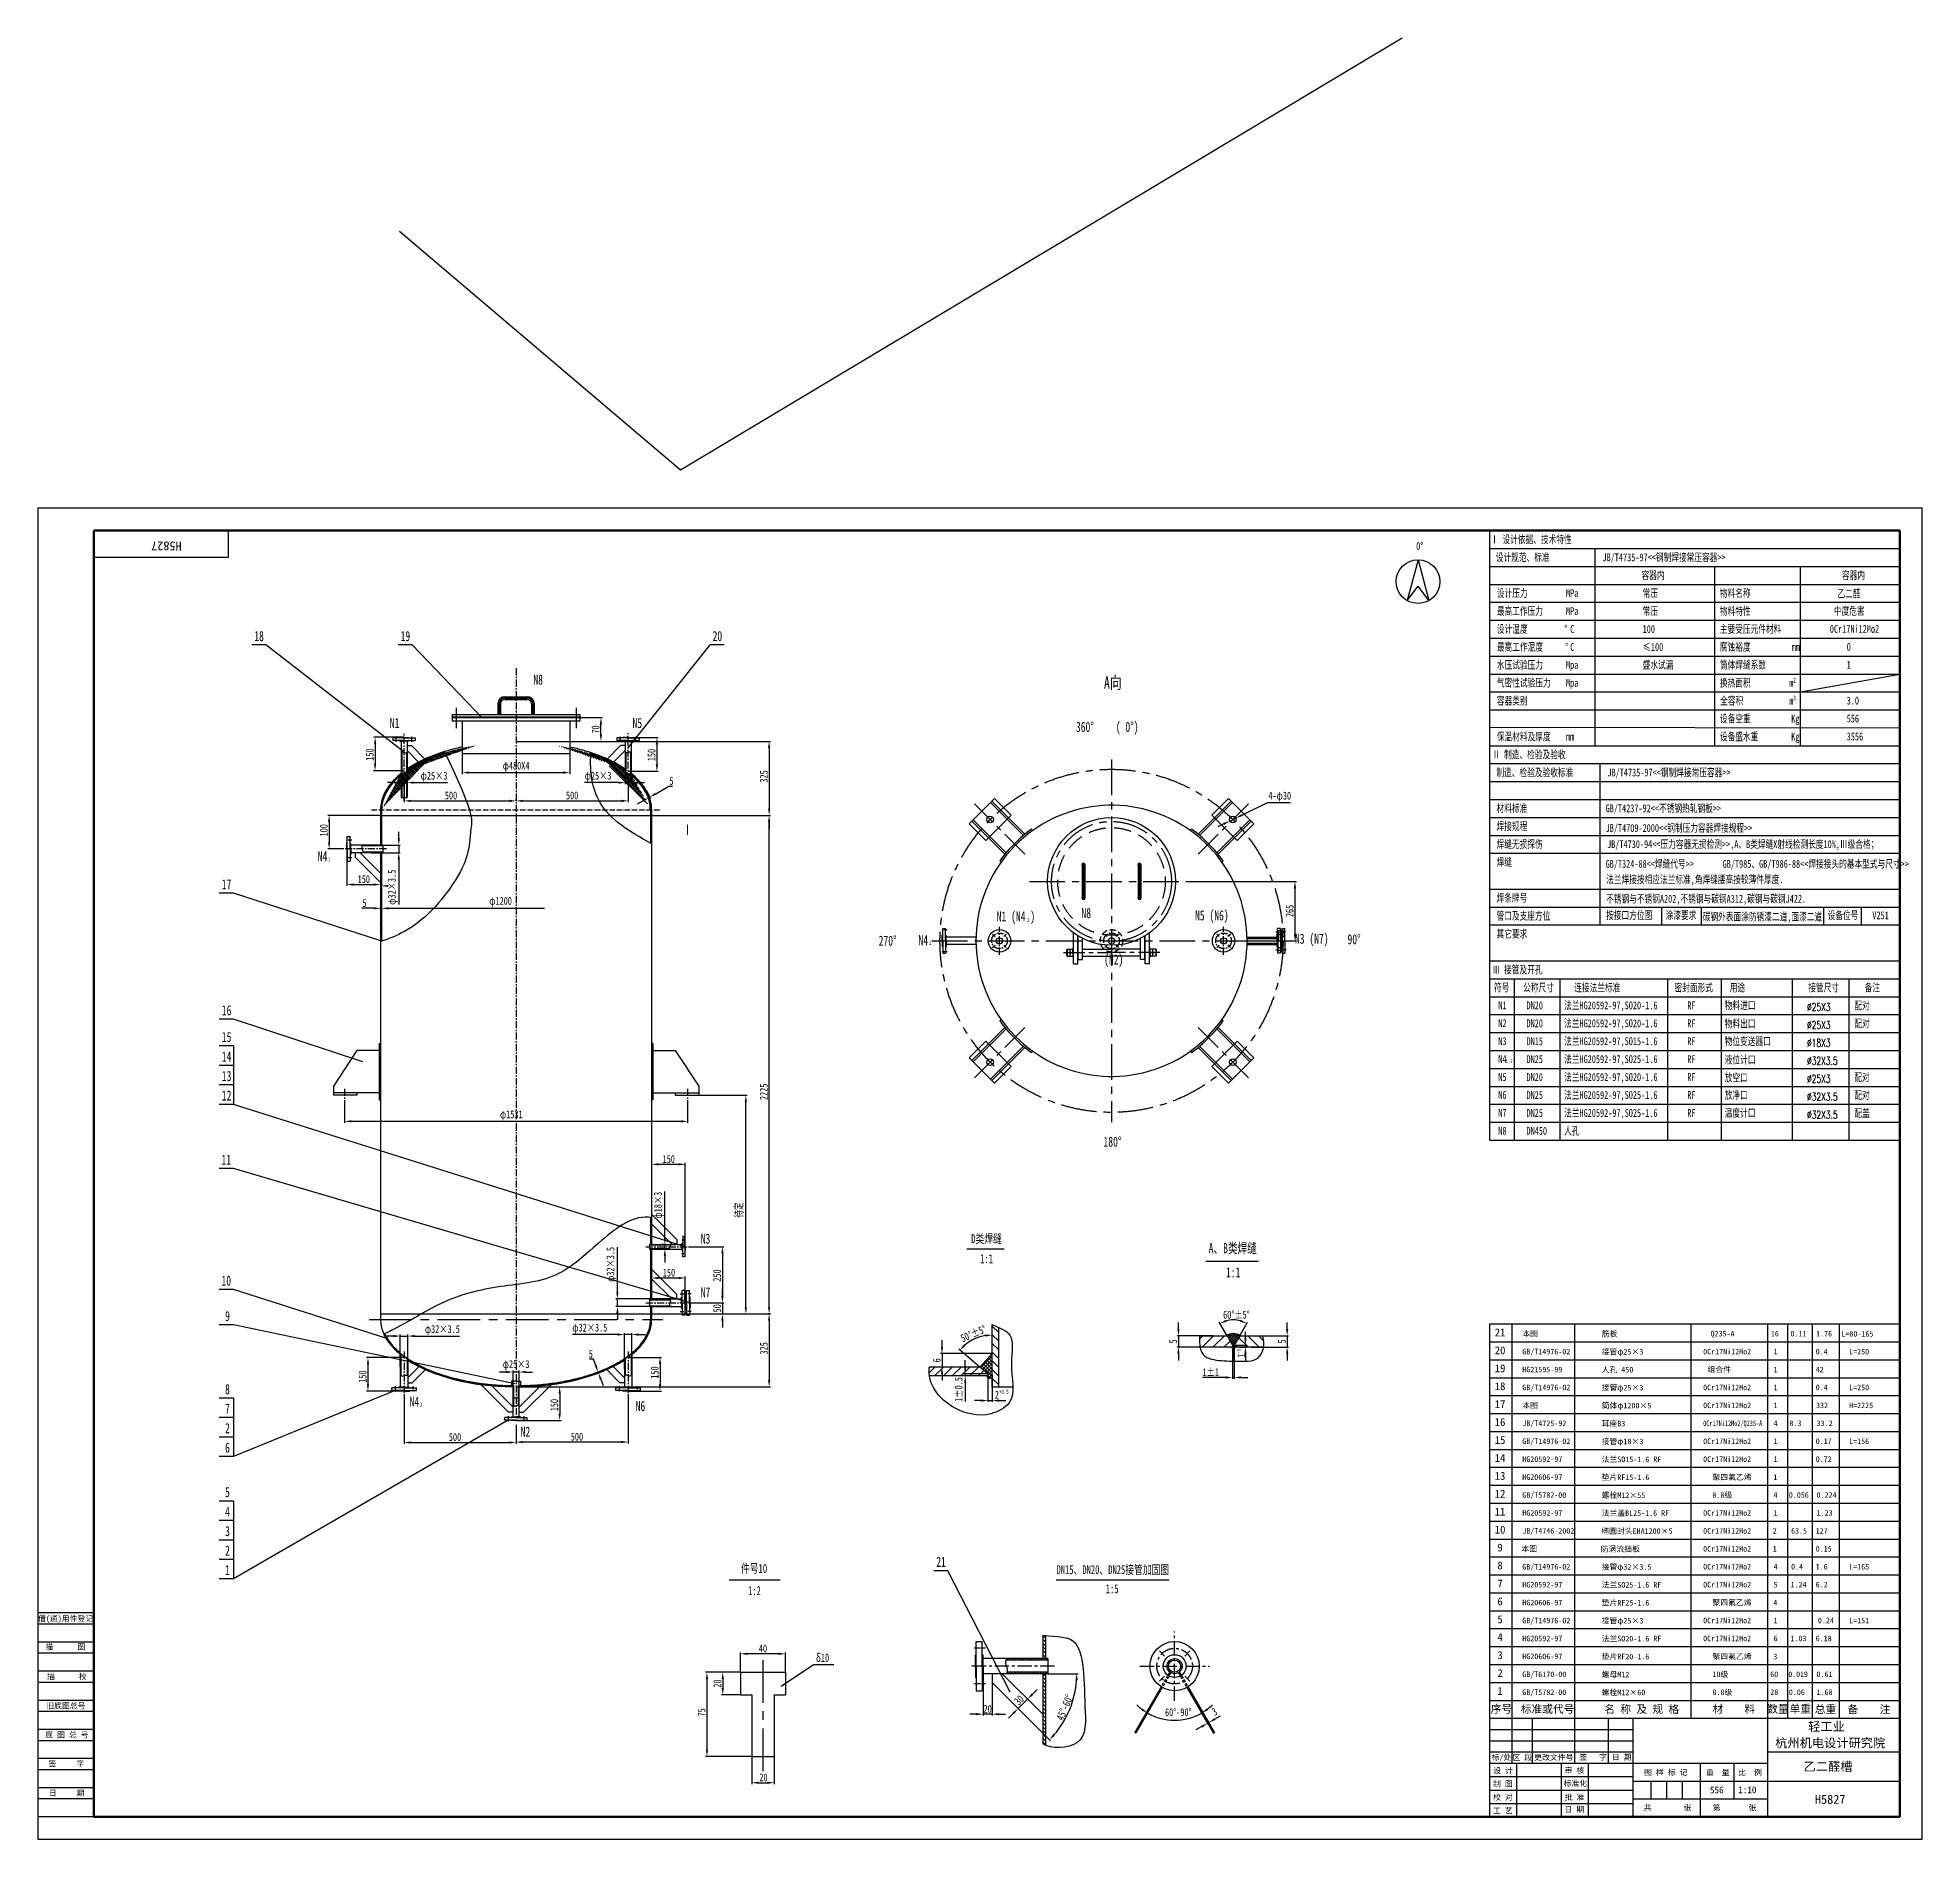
# Model space of a CAD drawing. Extents: x -71325 to -43928, y 2975 to 11014.
# Drawn here: x -71325 to -62915, y 2975 to 11014 of the extents above; entities that cross this region are included whole.
import ezdxf

# ---------------------------------------------------------------- set-up
doc = ezdxf.new("R2010")
doc.units = 0
doc.header["$MEASUREMENT"] = 0
for name, pattern in [('ACAD_ISO05W100', [33, 24, -3, 0, -3, 0, -3]), ('CENTER', [50.8, 31.75, -6.35, 6.35, -6.35]), ('DASHED', [19.05, 12.7, -6.35])]:
    doc.linetypes.add(name, pattern=pattern)
doc.layers.get('0').update_dxf_attribs({"linetype": 'CONTINUOUS'})
doc.layers.get('DEFPOINTS').update_dxf_attribs({"linetype": 'CONTINUOUS'})
for name, color, linetype in [('LAYER1', 3, 'CONTINUOUS'), ('LAYER2', 1, 'CENTER'), ('LAYER3', 2, 'DASHED')]:
    doc.layers.add(name, color=color, linetype=linetype)
doc.styles.get("Standard").update_dxf_attribs({"font": 'txt.shx', "width": 0.7})
doc.styles.add('STYLE1', font='SIMFANG.TTF', dxfattribs={"width": 0.7, "height": 35})
doc.dimstyles.get("Standard").update_dxf_attribs({"dimtxt": 0.18, "dimasz": 0.18, "dimexe": 0.18, "dimexo": 0.0625, "dimgap": 0.09, "dimtad": 0, "dimtih": 1, "dimtoh": 1, "dimdec": 4, "dimzin": 0, "dimdsep": 46, "dimtxsty": 'Standard', "dimcen": 0.09, "dimadec": 0, "dimazin": 0, "dimtfac": 1, "dimtdec": 4, "dimtofl": 0, "dimtmove": 0, "dimatfit": 3, "dimfxl": 0, "dimtolj": 1, "dimtzin": 0, "dimarcsym": 0})
pattern_1 = [(135, (-19388.907, 99.025), (-8.4852814, -8.4852814), [])]
pattern_2 = [(135, (-60660.756, -1184.69), (-3.8890873, -3.8890873), [])]
pattern_3 = [(45, (-60660.756, -1184.69), (-2.9168155, 2.9168155), [])]
pattern_4 = [(45, (-18986.333, 222.4996), (-2.91681547, 2.91681547), [])]
pattern_5 = [(135, (-77718.9047, -1184.69), (2.9168155, 2.9168155), [])]
pattern_6 = [(225, (-9345.3885, -114.6603), (2.91681547, -2.91681547), [])]
pattern_7 = [(135, (-9345.3885, -70.66), (-3.8890873, -3.8890873), [])]
pattern_8 = [(225, (-118893.3558, 12512.3767), (2.91681547, -2.91681547), [])]

msp = doc.modelspace()

# ---------------------------------------------------------------- texts
at = {"layer": 'LAYER1', "style": 'STYLE1'}
msp.add_text('H5827', height=40, rotation=180, dxfattribs=at).set_placement((-70682.11025, 8765.51145))
for s, height, width, p in [('Ⅰ 设计依据、技术特性', 35, 0.7, (-64840.95227, 8757.79888)), ('设计规范、标准', 35, 0.7, (-64817.91066, 8677.79888)), ('JB/T4735-97<<钢制焊接常压容器>>', 35, 0.7, (-64341.86937, 8677.79888)), ('容器内', 35, 0.7, (-64167.06379, 8597.79888)), ('容器内', 35, 0.7, (-63273.48375, 8597.79888)), ('设计压力\u3000\u3000\u3000\u3000\u3000MPa', 35, 0.7, (-64813.21859, 8517.79888)), ('常压', 35, 0.7, (-64162.47336, 8517.79888)), ('物料名称', 35, 0.7, (-63817.93166, 8517.79888)), ('乙二醛', 35, 0.7, (-63293.47973, 8515.67106)), ('最高工作压力\u3000\u3000\u3000MPa', 35, 0.7, (-64813.21859, 8437.79888)), ('常压', 35, 0.7, (-64162.47336, 8437.79888)), ('物料特性', 35, 0.7, (-63817.93166, 8437.79888)), ('中度危害', 35, 0.7, (-63309.3238, 8438.46554)), ('设计温度', 35, 0.7, (-64813.21859, 8357.79888)), ('°', 35, 0.7, (-64512.13982, 8357.79888)), ('C', 35, 0.7, (-64485.87407, 8357.79888)), ('100', 35, 0.7, (-64162.47336, 8357.79888)), ('主要受压元件材料', 35, 0.7, (-63817.93166, 8357.79888)), ('0Cr17Ni12Mo2', 35, 0.7, (-63327.22272, 8358.46554)), ('最高工作温度', 35, 0.7, (-64813.21859, 8277.79888)), ('°', 35, 0.7, (-64508.39451, 8277.79888)), ('C', 35, 0.7, (-64485.92246, 8277.79888)), ('≤100', 35, 0.7, (-64162.47336, 8277.79888)), ('腐蚀裕度          mm', 35, 0.7, (-63817.93166, 8277.79888)), ('0', 35, 0.7, (-63252.07156, 8278.46554)), ('气密性试验压力\u3000\u3000Mpa', 35, 0.7, (-64813.21859, 8117.79888)), ('水压试验压力\u3000\u3000\u3000Mpa', 35, 0.7, (-64813.21859, 8197.79888)), ('盛水试漏', 35, 0.7, (-64162.47336, 8197.79888)), ('筒体焊缝系数', 35, 0.7, (-63817.93166, 8197.79888)), ('换热面积', 35, 0.7, (-63817.93166, 8117.79888)), ('2', 22, 0.7, (-63491.20261, 8136.34465)), ('1', 35, 0.7, (-63252.07156, 8198.46554)), ('容器类别', 35, 0.7, (-64813.21859, 8037.79888)), (' 全容积', 35, 0.7, (-63834.97731, 8037.79888)), ('m', 35, 0.7, (-63508.37979, 8117.79888)), ('3', 22, 0.7, (-63491.20261, 8056.34465)), ('设备空重  \u3000      Kg', 35, 0.7, (-63817.93166, 7957.79888)), ('m', 35, 0.7, (-63508.37979, 8037.79888)), ('3.0', 35, 0.7, (-63252.07156, 8038.46554)), ('556', 35, 0.7, (-63252.07156, 7958.46554)), ('保温材料及厚度\u3000\u3000mm', 35, 0.7, (-64813.21859, 7877.79888)), ('设备盛水重        Kg', 35, 0.7, (-63817.93166, 7877.79888)), ('3556', 35, 0.7, (-63252.07156, 7878.46554)), ('Ⅱ 制造、检验及验收', 35, 0.7, (-64833.53303, 7797.79888)), (' 制造、检验及验收标准', 35, 0.7, (-64833.53303, 7717.79888)), ('JB/T4735-97<<钢制焊接常压容器>>', 35, 0.7, (-64319.75966, 7717.79888)), ('材料标准', 35, 0.7, (-64814.56408, 7557.79888)), ('GB/T4237-92<<不锈钢热轧钢板>>', 35, 0.7, (-64327.87063, 7557.79888)), ('焊接规程', 35, 0.7, (-64814.56408, 7477.79888)), ('JB/T4709-2000<<钢制压力容器焊接规程>>', 35, 0.7, (-64327.87063, 7469.93032)), ('焊缝无损探伤', 35, 0.7, (-64814.56408, 7397.79888)), ('JB/T4730-94<<压力容器无损检测>>,A、B类焊缝X射线检测长度10%,Ⅲ级合格；', 35, 0.7, (-64321.32366, 7397.79888)), ('1', 18, 0.7, (-70029.34274, 7338.79298)), ('焊缝', 35, 0.7, (-64814.56408, 7317.79888)), ('GB/T324-88<<焊缝代号>>       GB/T985、GB/T986-88<<焊接接头的基本型式与尺寸>> ', 35, 0.7, (-64327.87063, 7309.93032)), ('焊条牌号', 35, 0.7, (-64814.56408, 7157.79888)), ('不锈钢与不锈钢A202,不锈钢与碳钢A312,碳钢与碳钢J422.', 35, 0.7, (-64325.54405, 7154.1385)), ('2', 18, 0.7, (-66909.8259, 7067.20729)), ('管口及支座方位', 35, 0.7, (-64814.56408, 7077.79888)), ('碳钢外表面涂防锈漆二道,面漆二道', 35, 0.7, (-63894.31643, 7074.1385)), ('1', 18, 0.7, (-67347.70678, 6965.9459)), ('其它要求', 35, 0.7, (-64814.56408, 6997.79888)), ('Ⅲ 接管及开孔', 35, 0.7, (-64833.53303, 6837.79888)), ('符号', 35, 0.7, (-64825.85102, 6758.25463)), ('公称尺寸', 35, 0.7, (-64695.7578, 6757.79888)), ('连接法兰标准', 35, 0.7, (-64467.98319, 6757.79888)), ('密封面形式', 35, 0.7, (-64020.64314, 6757.79888)), ('用途', 35, 0.7, (-63773.8466, 6757.79888)), ('接管尺寸', 35, 0.7, (-63423.17767, 6757.79888)), ('备注', 35, 0.7, (-63172.04773, 6757.79888)), ('N1', 35, 0.7, (-64806.68088, 6678.9213)), ('DN20', 35, 0.7, (-64680.86519, 6678.46554)), ('法兰HG20592-97,SO20-1.6', 35, 0.7, (-64513.12285, 6678.46554)), ('RF', 35, 0.7, (-63963.48118, 6678.46554)), ('物料进口', 35, 0.7, (-63796.34374, 6678.46554)), ('配对', 35, 0.7, (-63218.03652, 6677.79888)), ('N2', 35, 0.7, (-64806.68088, 6598.9213)), ('DN20', 35, 0.7, (-64680.86519, 6598.46554)), ('法兰HG20592-97,SO20-1.6', 35, 0.7, (-64513.12285, 6598.46554)), ('RF', 35, 0.7, (-63963.48118, 6598.46554)), ('物料出口', 35, 0.7, (-63796.34374, 6596.56418)), ('配对', 35, 0.7, (-63218.03652, 6597.79888)), ('N3', 35, 0.7, (-64806.68088, 6518.9213)), ('DN15', 35, 0.7, (-64680.86519, 6518.46554)), ('法兰HG20592-97,SO15-1.6', 35, 0.7, (-64513.12285, 6518.46554)), ('法兰HG20592-97,SO25-1.6', 35, 0.7, (-64513.12285, 6438.46554)), ('RF', 35, 0.7, (-63963.48118, 6518.46554)), ('物位变送器口', 35, 0.7, (-63796.34374, 6518.46554)), ('液位计口', 35, 0.7, (-63796.34374, 6435.84008)), ('N4', 35, 0.7, (-64806.68088, 6438.9213)), ('N5', 35, 0.7, (-64806.68088, 6358.9213)), ('1-2', 18, 0.7, (-64773.66025, 6438.9213)), ('DN25', 35, 0.7, (-64680.86519, 6438.46554)), ('DN20', 35, 0.7, (-64680.86519, 6358.46554)), ('法兰HG20592-97,SO20-1.6', 35, 0.7, (-64513.12285, 6358.46554)), ('RF', 35, 0.7, (-63963.48118, 6438.46554)), ('RF', 35, 0.7, (-63963.48118, 6358.46554)), ('放空口', 35, 0.7, (-63796.34374, 6355.84008)), ('配对', 35, 0.7, (-63218.03652, 6357.79888)), ('N6', 35, 0.7, (-64806.68088, 6278.9213)), ('DN25', 35, 0.7, (-64680.86519, 6278.46554)), ('法兰HG20592-97,SO25-1.6', 35, 0.7, (-64513.12285, 6278.46554)), ('RF', 35, 0.7, (-63963.48118, 6278.46554)), ('放净口', 35, 0.7, (-63796.34374, 6278.46554)), ('配对', 35, 0.7, (-63218.03652, 6277.79888)), ('N7', 35, 0.7, (-64806.68088, 6198.9213)), ('DN25', 35, 0.7, (-64680.86519, 6198.46554)), ('法兰HG20592-97,SO25-1.6', 35, 0.7, (-64513.12285, 6198.46554)), ('RF', 35, 0.7, (-63963.48118, 6198.46554)), ('温度计口', 35, 0.7, (-63796.34374, 6198.46554)), ('配盖', 35, 0.7, (-63218.03652, 6197.79888)), ('N8', 35, 0.7, (-64806.68088, 6118.9213)), ('DN450', 35, 0.7, (-64680.86519, 6118.46554)), ('人孔', 35, 0.7, (-64513.12285, 6118.46554)), ('2', 18, 0.7, (-69618.03977, 4905.46046)), ('0Cr17Ni12Mo2/Q235-A', 25, 0.68, (-63892.64563, 4818.56433)), ('件号10', 40, 0.7, (-68186.16116, 4163.46375)), ('0.019', 25, 0.85, (-63512.31038, 3698.62854))]:
    msp.add_text(s, height=height, dxfattribs=dict(at, width=width)).set_placement(p)
at = {"layer": 'LAYER1', "width": 0.7}
for s, p in [('%%C25X3', (-63429.02087, 6670.89752)), ('%%C25X3', (-63429.02087, 6590.89752)), ('%%C18X3', (-63429.02087, 6510.89752)), ('%%C32X3.5', (-63429.02087, 6430.89752)), ('%%C25X3', (-63429.02087, 6350.89752)), ('%%C32X3.5', (-63429.02087, 6270.89752)), ('%%C32X3.5', (-63429.02087, 6190.89752))]:
    msp.add_text(s, height=35, dxfattribs=at).set_placement(p)
at = {"layer": 'LAYER1', "style": 'STYLE1'}
for s, height, p in [('21', 35, (-64822.57014, 5218.9213)), ('本图', 25, (-64699.64082, 5218.46554)), ('筋板', 25, (-64345.65435, 5217.65066)), ('Q235-A', 25, (-63859.64563, 5218.56433)), ('16', 25, (-63590.34918, 5218.62854)), ('0.11', 25, (-63502.85735, 5218.62854)), ('1.76', 25, (-63388.95462, 5218.62854)), ('   L=80-165', 25, (-63329.1864, 5217.65066)), ('20', 35, (-64822.57014, 5138.9213)), ('GB/T14976-02', 25, (-64699.64082, 5138.46554)), ('接管φ25×3', 25, (-64345.65435, 5137.65066)), ('0Cr17Ni12Mo2', 25, (-63892.64563, 5138.56433)), ('1', 25, (-63578.19068, 5138.62854)), ('0.4', 25, (-63390.36678, 5138.62854)), ('L=250', 25, (-63241.16969, 5138.56433)), ('19', 35, (-64822.57014, 5058.9213)), ('HG21595-99', 25, (-64699.64082, 5058.46554)), ('人孔 450', 25, (-64345.65435, 5057.65066)), ('组合件', 25, (-63873.16127, 5058.56433)), ('1', 25, (-63578.19068, 5058.62854)), ('42', 25, (-63390.36678, 5058.62854)), ('18', 35, (-64822.57014, 4978.9213)), ('GB/T14976-02', 25, (-64699.64082, 4978.46554)), ('接管φ25×3', 25, (-64345.65435, 4977.65066)), ('0Cr17Ni12Mo2', 25, (-63892.64563, 4978.56433)), ('1', 25, (-63578.19068, 4978.62854)), ('0.4', 25, (-63390.36678, 4978.62854)), ('L=250', 25, (-63241.16969, 4978.56433)), ('17', 35, (-64822.57014, 4898.9213)), ('本图', 25, (-64699.64082, 4898.46554)), ('筒体φ1200×5', 25, (-64345.65435, 4897.65066)), ('0Cr17Ni12Mo2', 25, (-63892.64563, 4898.56433)), ('1', 25, (-63578.19068, 4898.62854)), ('332', 25, (-63388.95462, 4898.62854)), ('H=2225', 25, (-63241.16969, 4898.56433)), ('16', 35, (-64822.57014, 4818.9213)), ('JB/T4725-92', 25, (-64699.64082, 4818.46554)), ('耳座B3', 25, (-64345.65435, 4817.65066)), ('4', 25, (-63578.19068, 4818.62854)), ('8.3', 25, (-63507.35746, 4818.62854)), ('33.2', 25, (-63386.19068, 4818.62854)), ('15', 35, (-64822.57014, 4738.9213)), ('GB/T14976-02', 25, (-64699.64082, 4738.46554)), ('接管φ18×3', 25, (-64345.65435, 4737.65066)), ('0Cr17Ni12Mo2', 25, (-63892.64563, 4738.56433)), ('1', 25, (-63578.19068, 4738.62854)), ('0.17', 25, (-63390.36678, 4738.62854)), ('L=156', 25, (-63241.16969, 4738.56433)), ('14', 35, (-64822.57014, 4658.9213)), ('HG20592-97', 25, (-64699.64082, 4658.46554)), ('法兰SO15-1.6 RF', 25, (-64345.65435, 4657.65066)), ('0Cr17Ni12Mo2', 25, (-63892.64563, 4658.56433)), ('1', 25, (-63578.19068, 4658.62854)), ('0.72', 25, (-63390.36678, 4658.62854)), ('13', 35, (-64822.57014, 4578.9213)), ('HG20606-97', 25, (-64699.64082, 4578.46554)), ('垫片RF15-1.6', 25, (-64345.65435, 4577.65066)), ('聚四氟乙烯', 25, (-63851.16969, 4578.56433)), ('1', 25, (-63579.21424, 4577.95402)), ('12', 35, (-64822.57014, 4498.9213)), ('GB/T5782-00', 25, (-64699.64082, 4498.46554)), ('螺栓M12×55', 25, (-64345.65435, 4497.65066)), ('8.8级', 25, (-63851.16969, 4498.56433)), ('4', 25, (-63578.9131, 4498.62854)), ('0.056', 25, (-63510.31038, 4498.62854)), ('0.224', 25, (-63386.4294, 4498.62854)), ('11', 35, (-64822.57014, 4418.9213)), ('10', 35, (-64822.57014, 4338.9213)), ('HG20592-97', 25, (-64699.64082, 4418.46554)), ('法兰盖BL25-1.6 RF', 25, (-64345.65435, 4417.65066)), ('0Cr17Ni12Mo2', 25, (-63892.64563, 4418.56433)), ('1', 25, (-63578.19068, 4418.62854)), ('1.23', 25, (-63386.19068, 4418.62854)), ('9', 35, (-64810.72459, 4258.9213)), ('JB/T4746-2002', 25, (-64699.64082, 4338.46554)), ('椭圆封头EHA1200×5', 25, (-64347.33902, 4337.65066)), ('0Cr17Ni12Mo2', 25, (-63892.64563, 4338.56433)), ('2', 25, (-63582.24095, 4338.62854)), ('63.5', 25, (-63500.24095, 4338.62854)), ('127', 25, (-63390.24095, 4338.62854)), ('8', 35, (-64810.72459, 4178.9213)), ('本图', 25, (-64703.69109, 4258.46554)), ('GB/T14976-02', 25, (-64699.64082, 4178.46554)), ('防涡流挡板', 25, (-64349.70462, 4257.65066)), ('接管φ32×3.5', 25, (-64345.65435, 4177.65066)), ('0Cr17Ni12Mo2', 25, (-63892.64563, 4258.56433)), ('1', 25, (-63582.24095, 4258.62854)), ('0.15', 25, (-63390.24095, 4258.62854)), ('7', 35, (-64810.72459, 4098.9213)), ('HG20592-97', 25, (-64699.64082, 4098.46554)), ('法兰SO25-1.6 RF', 25, (-64345.65435, 4097.65066)), ('0Cr17Ni12Mo2', 25, (-63892.64563, 4178.56433)), ('0Cr17Ni12Mo2', 25, (-63892.64563, 4098.56433)), ('4', 25, (-63578.19068, 4178.62854)), ('5', 25, (-63578.19068, 4098.62854)), ('1.24', 25, (-63502.85735, 4098.62854)), ('0.4', 25, (-63500.36678, 4178.62854)), ('6.2', 25, (-63390.36678, 4098.62854)), ('1.6', 25, (-63390.36678, 4178.62854)), ('L=165', 25, (-63241.16969, 4178.56433)), ('6', 35, (-64810.72459, 4018.9213)), ('HG20606-97', 25, (-64699.64082, 4018.46554)), ('垫片RF25-1.6', 25, (-64345.65435, 4017.65066)), ('聚四氟乙烯', 25, (-63851.16969, 4018.56433)), ('4', 25, (-63579.21424, 4017.95402)), ('借(通)用件登记', 25, (-71323.0412, 3947.3142)), ('5', 35, (-64810.72459, 3938.9213)), ('GB/T14976-02', 25, (-64699.64082, 3938.46554)), ('接管φ25×3', 25, (-64345.65435, 3937.65066)), ('0Cr17Ni12Mo2', 25, (-63892.64563, 3938.56433)), ('1', 25, (-63578.19068, 3938.62854)), ('0.24', 25, (-63380.36678, 3938.62854)), ('L=151', 25, (-63241.16969, 3938.56433)), ('4', 35, (-64810.72459, 3858.9213)), ('HG20592-97', 25, (-64699.64082, 3858.46554)), ('法兰SO20-1.6 RF', 25, (-64345.65435, 3857.65066)), ('0Cr17Ni12Mo2', 25, (-63892.64563, 3858.56433)), ('6', 25, (-63578.19068, 3858.62854)), ('1.03', 25, (-63502.85735, 3858.62854)), ('6.18', 25, (-63390.36678, 3858.62854)), ('描      图', 25, (-71289.50403, 3820.98256)), ('3', 35, (-64810.72459, 3778.9213)), ('HG20606-97', 25, (-64699.64082, 3778.46554)), ('垫片RF20-1.6', 25, (-64345.65435, 3777.65066)), ('聚四氟乙烯', 25, (-63851.16969, 3778.56433)), ('3', 25, (-63579.21424, 3777.95402)), ('描      校', 25, (-71283.11593, 3688.57925)), ('2', 35, (-64810.72459, 3698.9213)), ('GB/T6170-00', 25, (-64699.64082, 3698.46554)), ('螺母M12', 25, (-64345.65435, 3697.65066)), ('10级', 25, (-63851.16969, 3698.56433)), ('60', 25, (-63593.19068, 3698.62854)), ('0.61', 25, (-63386.4294, 3698.62854)), ('1', 35, (-64810.72459, 3618.9213)), ('GB/T5782-00', 25, (-64699.64082, 3618.46554)), ('螺栓M12×60', 25, (-64345.65435, 3617.65066)), ('8.8级', 25, (-63851.16969, 3618.56433)), ('28', 25, (-63593.19068, 3618.62854)), ('0.06', 25, (-63510.31038, 3618.62854)), ('1.68', 25, (-63386.4294, 3618.62854)), ('旧底图总号', 25, (-71286.31001, 3557.77117)), ('序号', 35, (-64840.33668, 3538.9213)), ('标准或代号', 35, (-64706.27436, 3538.46554)), ('名 称 及 规 格', 35, (-64333.65435, 3537.65066)), ('材    料', 35, (-63851.16969, 3538.56433)), ('数量', 35, (-63606.74711, 3538.62854)), ('单重', 35, (-63506.78813, 3539.28045)), ('总重', 35, (-63394.37942, 3537.52225)), ('备    注', 35, (-63247.79493, 3536.9691)), ('底 图 总 号', 25, (-71291.10106, 3428.55832)), ('轻工业', 40, (-63424.11075, 3458.25014)), ('杭州机电设计研究院', 40, (-63571.00898, 3384.83545)), ('签     字', 25, (-71276.72796, 3299.34545)), ('标/处', 25, (-64836.65321, 3328.13257)), ('设 计', 25, (-64829.59562, 3268.64173)), ('区 段', 25, (-64743.19869, 3327.1829)), ('更改文件号', 25, (-64646.63072, 3328.00769)), ('审 核', 25, (-64510.99215, 3269.43934)), ('签   字', 25, (-64445.35632, 3328.77813)), ('日 期', 25, (-64299.7115, 3328.77811)), ('图 样 标 记', 25, (-64155.96103, 3261.03171)), ('重  量', 25, (-63880.31747, 3259.68588)), ('比  例', 25, (-63736.29328, 3260.46515)), ('乙二醛槽', 40, (-63444.22842, 3279.3822)), ('日     期', 25, (-71275.13093, 3168.53735)), ('制 图', 25, (-64830.39413, 3209.61857)), ('标准化', 25, (-64514.98468, 3212.01137)), ('556', 30, (-63862.48026, 3179.68588)), ('1:10', 30, (-63736.29328, 3180.46515)), ('校 对', 25, (-64830.26514, 3149.72778)), ('工 艺', 25, (-64830.39413, 3089.61857)), ('批 准', 25, (-64510.19363, 3149.79779)), ('日 期', 25, (-64511.38615, 3095.47742)), ('共        张', 25, (-64157.62149, 3103.12437)), ('第       张', 25, (-63850.20682, 3102.6599)), ('H5827', 40, (-63393.64052, 3132.92521))]:
    msp.add_text(s, height=height, dxfattribs=at).set_placement(p)
at = {"layer": 'LAYER1', "style": 'STYLE1', "width": 0.7}
msp.add_text('＋1', height=17, rotation=90, dxfattribs=at).set_placement((-65957.29805, 5136.16137))
at = {"layer": 'LAYER1', "attachment_point": 1, "style": 'STYLE1'}
for s, insert, char_height, width in [('0°', (-65173.16295, 8763.06867), 35, 145.7848), ('18', (-70358.12709, 8366.39996), 45, 185.26797), ('19', (-69705.36339, 8366.39996), 45, 185.26797), ('20', (-68312.96669, 8366.39996), 45, 185.26797), ('N8', (-69112.85669, 8172.08444), 45, 288.9064185), ('A向', (-66566.475, 8163.60017), 55, 185.26797), ('N1', (-69753.42526, 7978.05093), 45, 288.9064185), ('N5', (-68670.16184, 7978.05093), 45, 288.9064185), ('360°', (-66691.53021, 7960.97062), 45, 288.9064185), ('( 0°)', (-66513.5968, 7960.97062), 45, 288.9064185), ('Ⅰ', (-68446.41573, 7501.65043), 45, 297.1083243), ('N4', (-70075.15745, 7383.94176), 45, 288.9064185), ('17', (-70503.09869, 7258.63766), 45, 185.26797), ('法兰焊接按相应法兰标准,角焊缝腰高按较薄件厚度.', (-64325.54405, 7275.38175), 35, 1505.1722), ('N1 (N4 )', (-67045.0804, 7115.23752), 45, 288.9064185), ('N8', (-66667.01721, 7130.23752), 45, 288.9064185), ('N5 (N6)', (-66160.07748, 7120.15767), 45, 288.9064185), ('按接口方位图', (-64325.54405, 7115.38175), 35, 1505.1722), ('涂漆要求', (-64060.05764, 7115.38175), 35, 1505.1722), ('设备位号', (-63337.33485, 7115.38175), 35, 1505.1722), ('V251', (-63137.53502, 7115.38175), 35, 1505.1722), ('270°', (-67571.93061, 7006.83109), 45, 288.9064185), ('N4', (-67394.2413, 7009.23142), 45, 288.9064185), ('N3 (N7)', (-65714.16209, 7015.8561), 45, 288.9064185), ('90°', (-65479.84309, 7013.26624), 45, 288.9064185), ('(N2)', (-66565.73705, 6923.0406), 45, 288.9064185), ('16', (-70503.09869, 6696.5282), 45, 185.26797), ('15', (-70503.09869, 6577.17983), 45, 185.26797), ('14', (-70503.09869, 6490.21924), 45, 185.26797), ('13', (-70503.09869, 6403.25864), 45, 185.26797), ('12', (-70503.09869, 6316.29805), 45, 185.26797), ('180°', (-66568.62536, 6110.00611), 45, 288.9064185), ('11', (-70504.52358, 6029.98046), 45, 185.26797), ('N3', (-68365.93633, 5677.31836), 45, 288.9064185), ('D类焊缝', (-67158.93922, 5674.99407), 40, 334.3839497), ('A、B类焊缝', (-66099.16924, 5634.99504), 45, 376.1819434), ('1:1', (-67119.13389, 5585.42181), 40, 164.68264), ('10', (-70504.52358, 5489.86061), 45, 185.26797), ('1:1', (-66022.05735, 5527.20351), 45, 185.26797), ('N7', (-68365.93633, 5437.46612), 45, 288.9064185), ('9', (-70488.46872, 5331.9639), 45, 185.26797), ('8', (-70488.46872, 5005.60772), 45, 185.26797), ('7', (-70488.46872, 4918.64713), 45, 185.26797), ('N4', (-69664.99832, 4949.98503), 45, 288.9064185), ('N6', (-68656.29063, 4930.41872), 45, 288.9064185), ('2', (-70488.46872, 4831.68653), 45, 185.26797), ('N2', (-69169.35216, 4815.94394), 45, 288.9064185), ('6', (-70488.46872, 4744.72594), 45, 185.26797), ('5', (-70488.46872, 4546.20345), 45, 185.26797), ('4', (-70488.46872, 4459.24286), 45, 185.26797), ('3', (-70488.46872, 4372.28227), 45, 185.26797), ('2', (-70488.46872, 4285.32167), 45, 185.26797), ('21', (-67314.91118, 4235.34232), 45, 185.26797), ('1', (-70488.46872, 4198.36108), 45, 185.26797), ('DN15、DN20、DN25接管加固图', (-66778.4355, 4197.86599), 40, 524.7509504), ('1:2', (-68154.87866, 4104.19963), 40, 334.3839497), ('1:5', (-66558.44629, 4112.68514), 40, 164.68264), ('δ10', (-67851.70157, 3803.46669), 37, 143.9304)]:
    msp.add_mtext(s, dxfattribs=dict(at, insert=insert, char_height=char_height, width=width))
at = {"layer": 'LAYER1', "insert": (-69259.05035, 7157.49822), "char_height": 35, "attachment_point": 5, "style": 'STYLE1'}
msp.add_mtext('φ1200', dxfattribs=at)

# ---------------------------------------------------------------- blocks, each defined once
blk = doc.blocks.new('*D92')
at = {"layer": 'DEFPOINTS', "color": 0}
for p in [(-68188.2, 3802.3), (-68188.2, 3719.7), (-67988.2, 3719.7)]:
    blk.add_point(p, dxfattribs=at)
at = {"layer": 'LAYER1', "color": 0, "lineweight": -2}
for p, q in [((-68188.2, 3719.7), (-68188.2, 3808.6)), ((-68018.2, 3802.3), (-68158.2, 3802.3)), ((-67988.2, 3719.7), (-67988.2, 3808.6))]:
    blk.add_line(p, q, dxfattribs=at)
at = {"layer": 'LAYER1', "color": 0}
for points in [[(-68158.2, 3807.3), (-68158.2, 3797.3), (-68188.2, 3802.3)], [(-68018.2, 3807.3), (-68018.2, 3797.3), (-67988.2, 3802.3)]]:
    blk.add_solid(points, dxfattribs=at)
at = {"layer": 'LAYER1', "color": 0, "insert": (-68088.2, 3826.1), "char_height": 35, "attachment_point": 5, "style": 'STYLE1'}
blk.add_mtext('\\A1;40', dxfattribs=at)
blk = doc.blocks.new('*D91')
at = {"layer": 'DEFPOINTS', "color": 0}
for p in [(-67064.7, 5228.6), (-67168.9, 5193.8), (-67120.5, 5082.1), (-67084.7, 5052.1), (-67064.7, 4992.1)]:
    blk.add_point(p, dxfattribs=at)
at = {"layer": 'LAYER1', "color": 0, "lineweight": -2}
blk.add_line((-67120.5, 5082.1), (-67214.8, 5161.3), dxfattribs=at)
blk.add_arc((-67064.7, 5035.3), 189.7, 99.07154, 130.92846, dxfattribs=at)
at = {"layer": 'LAYER1', "color": 0}
for points in [[(-67095, 5227.6), (-67094.2, 5217.7), (-67064.7, 5225)], [(-67185.4, 5175.1), (-67192.5, 5182.2), (-67210, 5157.3)]]:
    blk.add_solid(points, dxfattribs=at)
at = {"layer": 'LAYER1', "color": 0, "insert": (-67149.1, 5231.4), "char_height": 35, "attachment_point": 5, "rotation": 23.28187, "style": 'STYLE1'}
blk.add_mtext('\\A1;50°±5°', dxfattribs=at)
blk = doc.blocks.new('*D101')
at = {"layer": 'DEFPOINTS', "color": 0}
for p in [(-67105.5, 3713.7), (-66817.5, 3713.7), (-67065.5, 3673.7), (-66743.7, 3504.8), (-66839.5, 3447.7)]:
    blk.add_point(p, dxfattribs=at)
at = {"layer": 'LAYER1', "color": 0, "lineweight": -2}
for p, q in [((-66817.5, 3713.7), (-66681.4, 3713.7)), ((-66839.5, 3447.7), (-66805.6, 3413.8))]:
    blk.add_line(p, q, dxfattribs=at)
blk.add_arc((-67105.5, 3713.7), 417.8, 319.11493, 355.88507, dxfattribs=at)
at = {"layer": 'LAYER1', "color": 0}
for points in [[(-66693.8, 3683.9), (-66683.8, 3683.5), (-66687.7, 3713.7)], [(-66786, 3436.8), (-66793.3, 3443.6), (-66810.1, 3418.2)]]:
    blk.add_solid(points, dxfattribs=at)
at = {"layer": 'LAYER1', "color": 0, "insert": (-66741.3, 3563.3), "char_height": 35, "attachment_point": 5, "rotation": 67.565, "style": 'STYLE1'}
blk.add_mtext('\\A1;45°-60°', dxfattribs=at)
blk = doc.blocks.new('*D100')
at = {"layer": 'DEFPOINTS', "color": 0}
for p in [(-66952.5, 3560.7), (-66910.1, 3603.1), (-66907.3, 3600.4)]:
    blk.add_point(p, dxfattribs=at)
at = {"layer": 'LAYER1', "color": 0, "lineweight": -2}
for p, q in [((-66886.1, 3621.6), (-66864.9, 3642.8)), ((-66971, 3536.7), (-66992.2, 3515.5)), ((-66952.5, 3560.7), (-66945.3, 3553.5)), ((-66949.7, 3557.9), (-66907.3, 3600.4)), ((-66910.1, 3603.1), (-66902.9, 3595.9))]:
    blk.add_line(p, q, dxfattribs=at)
at = {"layer": 'LAYER1', "color": 0}
for points in [[(-66889.6, 3625.1), (-66882.6, 3618), (-66907.3, 3600.4)], [(-66974.5, 3540.2), (-66967.4, 3533.2), (-66949.7, 3557.9)]]:
    blk.add_solid(points, dxfattribs=at)
at = {"layer": 'LAYER1', "color": 0, "insert": (-66945.3, 3595.9), "char_height": 35, "attachment_point": 5, "rotation": 45, "style": 'STYLE1'}
blk.add_mtext('\\A1;30', dxfattribs=at)
blk = doc.blocks.new('*D94')
at = {"layer": 'DEFPOINTS', "color": 0}
for p in [(-68188.2, 3719.7), (-68338.1, 3344.7), (-68138.2, 3344.7)]:
    blk.add_point(p, dxfattribs=at)
at = {"layer": 'LAYER1', "color": 0, "lineweight": -2}
for p, q in [((-68188.2, 3719.7), (-68344.4, 3719.7)), ((-68338.1, 3689.7), (-68338.1, 3374.7)), ((-68138.2, 3344.7), (-68344.4, 3344.7))]:
    blk.add_line(p, q, dxfattribs=at)
at = {"layer": 'LAYER1', "color": 0}
for points in [[(-68343.1, 3689.7), (-68333.1, 3689.7), (-68338.1, 3719.7)], [(-68343.1, 3374.7), (-68333.1, 3374.7), (-68338.1, 3344.7)]]:
    blk.add_solid(points, dxfattribs=at)
at = {"layer": 'LAYER1', "color": 0, "insert": (-68361.9, 3541), "char_height": 35, "attachment_point": 5, "rotation": 90, "style": 'STYLE1'}
blk.add_mtext('\\A1;75', dxfattribs=at)
blk = doc.blocks.new('*D93')
at = {"layer": 'DEFPOINTS', "color": 0}
for p in [(-68138.2, 3482.2), (-68038.2, 3482.2), (-68038.2, 3226.9)]:
    blk.add_point(p, dxfattribs=at)
at = {"layer": 'LAYER1', "color": 0, "lineweight": -2}
for p, q in [((-68138.2, 3482.2), (-68138.2, 3220.7)), ((-68038.2, 3482.2), (-68038.2, 3220.7)), ((-68108.2, 3226.9), (-68068.2, 3226.9))]:
    blk.add_line(p, q, dxfattribs=at)
at = {"layer": 'LAYER1', "color": 0}
for points in [[(-68108.2, 3231.9), (-68108.2, 3221.9), (-68138.2, 3226.9)], [(-68068.2, 3231.9), (-68068.2, 3221.9), (-68038.2, 3226.9)]]:
    blk.add_solid(points, dxfattribs=at)
at = {"layer": 'LAYER1', "color": 0, "insert": (-68085.8, 3250.7), "char_height": 35, "attachment_point": 5, "style": 'STYLE1'}
blk.add_mtext('\\A1;20', dxfattribs=at)
blk = doc.blocks.new('*D96')
at = {"layer": 'DEFPOINTS', "color": 0}
for p in [(-67064.7, 5141.8), (-67289.2, 5082.1), (-67126.6, 5082.1)]:
    blk.add_point(p, dxfattribs=at)
at = {"layer": 'LAYER1', "color": 0, "lineweight": -2}
for p, q in [((-67064.7, 5141.8), (-67295.4, 5141.8)), ((-67289.2, 5171.8), (-67289.2, 5201.8)), ((-67289.2, 5141.8), (-67289.2, 5082.1)), ((-67126.6, 5082.1), (-67295.4, 5082.1)), ((-67289.2, 5052.1), (-67289.2, 5022.1))]:
    blk.add_line(p, q, dxfattribs=at)
at = {"layer": 'LAYER1', "color": 0}
for points in [[(-67294.2, 5171.8), (-67284.2, 5171.8), (-67289.2, 5141.8)], [(-67294.2, 5052.1), (-67284.2, 5052.1), (-67289.2, 5082.1)]]:
    blk.add_solid(points, dxfattribs=at)
at = {"layer": 'LAYER1', "color": 0, "insert": (-67312.9, 5112), "char_height": 35, "attachment_point": 5, "rotation": 90, "style": 'STYLE1'}
blk.add_mtext('\\A1;6', dxfattribs=at)
blk = doc.blocks.new('*D95')
at = {"layer": 'DEFPOINTS', "color": 0}
for p in [(-67084.7, 5052.1), (-67185.5, 5042.1), (-67084.7, 5042.1)]:
    blk.add_point(p, dxfattribs=at)
at = {"layer": 'LAYER1', "color": 0, "lineweight": -2}
for p, q in [((-67084.7, 5052.1), (-67191.7, 5052.1)), ((-67185.5, 5082.1), (-67185.5, 5112.1)), ((-67185.5, 5052.1), (-67185.5, 5042.1)), ((-67084.7, 5042.1), (-67191.7, 5042.1)), ((-67185.5, 5012.1), (-67185.5, 4982.1))]:
    blk.add_line(p, q, dxfattribs=at)
at = {"layer": 'LAYER1', "color": 0}
for points in [[(-67190.5, 5082.1), (-67180.5, 5082.1), (-67185.5, 5052.1)], [(-67190.5, 5012.1), (-67180.5, 5012.1), (-67185.5, 5042.1)]]:
    blk.add_solid(points, dxfattribs=at)
at = {"layer": 'LAYER1', "color": 0, "insert": (-67215.1, 4982.1), "char_height": 35, "attachment_point": 5, "rotation": 90, "style": 'STYLE1'}
blk.add_mtext('\\A1;1±0.5', dxfattribs=at)
blk = doc.blocks.new('*D97')
at = {"layer": 'DEFPOINTS', "color": 0}
for p in [(-67084.7, 5047.1), (-67064.7, 5047.1), (-67064.7, 4932.3)]:
    blk.add_point(p, dxfattribs=at)
at = {"layer": 'LAYER1', "color": 0, "lineweight": -2}
for p, q in [((-67084.7, 5047.1), (-67084.7, 4926.1)), ((-67064.7, 5047.1), (-67064.7, 4926.1)), ((-67114.7, 4932.3), (-67144.7, 4932.3)), ((-67084.7, 4932.3), (-67064.7, 4932.3)), ((-67034.7, 4932.3), (-67004.7, 4932.3))]:
    blk.add_line(p, q, dxfattribs=at)
at = {"layer": 'LAYER1', "color": 0}
for points in [[(-67114.7, 4937.3), (-67114.7, 4927.3), (-67084.7, 4932.3)], [(-67034.7, 4937.3), (-67034.7, 4927.3), (-67064.7, 4932.3)]]:
    blk.add_solid(points, dxfattribs=at)
at = {"layer": 'LAYER1', "color": 0, "insert": (-67022.6, 4961), "char_height": 35, "attachment_point": 5, "style": 'STYLE1'}
blk.add_mtext('\\A1;2\\H19;\\S+0.5^ ;', dxfattribs=at)
blk = doc.blocks.new('*D98')
at = {"layer": 'DEFPOINTS', "color": 0}
for p in [(-68188.2, 3719.7), (-68267.5, 3619.7), (-68188.2, 3619.7)]:
    blk.add_point(p, dxfattribs=at)
at = {"layer": 'LAYER1', "color": 0, "lineweight": -2}
for p, q in [((-68188.2, 3719.7), (-68273.7, 3719.7)), ((-68188.2, 3619.7), (-68273.7, 3619.7)), ((-68267.5, 3689.7), (-68267.5, 3649.7))]:
    blk.add_line(p, q, dxfattribs=at)
at = {"layer": 'LAYER1', "color": 0}
for points in [[(-68272.5, 3689.7), (-68262.5, 3689.7), (-68267.5, 3719.7)], [(-68272.5, 3649.7), (-68262.5, 3649.7), (-68267.5, 3619.7)]]:
    blk.add_solid(points, dxfattribs=at)
at = {"layer": 'LAYER1', "color": 0, "insert": (-68291.2, 3669.7), "char_height": 35, "attachment_point": 5, "rotation": 90, "style": 'STYLE1'}
blk.add_mtext('\\A1;20', dxfattribs=at)
blk = doc.blocks.new('*D99')
at = {"layer": 'DEFPOINTS', "color": 0}
for p in [(-67105.5, 3713.7), (-67065.5, 3673.7), (-67105.5, 3532.8)]:
    blk.add_point(p, dxfattribs=at)
at = {"layer": 'LAYER1', "color": 0, "lineweight": -2}
for p, q in [((-67105.5, 3713.7), (-67105.5, 3526.6)), ((-67065.5, 3673.7), (-67065.5, 3526.6)), ((-67135.5, 3532.8), (-67165.5, 3532.8)), ((-67065.5, 3532.8), (-67105.5, 3532.8)), ((-67035.5, 3532.8), (-67005.5, 3532.8))]:
    blk.add_line(p, q, dxfattribs=at)
at = {"layer": 'LAYER1', "color": 0}
for points in [[(-67135.5, 3537.8), (-67135.5, 3527.8), (-67105.5, 3532.8)], [(-67035.5, 3537.8), (-67035.5, 3527.8), (-67065.5, 3532.8)]]:
    blk.add_solid(points, dxfattribs=at)
at = {"layer": 'LAYER1', "color": 0, "insert": (-67085.5, 3556.6), "char_height": 35, "attachment_point": 5, "style": 'STYLE1'}
blk.add_mtext('\\A1;20', dxfattribs=at)
blk = doc.blocks.new('*D102')
at = {"layer": 'DEFPOINTS', "color": 0}
for p in [(-66306.2, 3652.1), (-66196.2, 3652.1), (-66293.2, 3509.2), (-66424.2, 3447.7), (-66078.2, 3447.7)]:
    blk.add_point(p, dxfattribs=at)
at = {"layer": 'LAYER1', "color": 0, "lineweight": -2}
for start, end in [(225.77932, 232.88966), (240, 300), (307.11034, 314.22068)]:
    blk.add_arc((-66251.2, 3747.4), 241.9, start, end, dxfattribs=at)
at = {"layer": 'LAYER1', "color": 0}
for points in [[(-66394.4, 3558.6), (-66399.9, 3550.3), (-66372.1, 3537.9)], [(-66102.5, 3550.3), (-66108, 3558.6), (-66130.2, 3537.9)]]:
    blk.add_solid(points, dxfattribs=at)
at = {"layer": 'LAYER1', "color": 0, "insert": (-66234.7, 3541.5), "char_height": 35, "attachment_point": 5, "style": 'STYLE1'}
blk.add_mtext('\\A1;60°-90°', dxfattribs=at)
blk = doc.blocks.new('*D103')
at = {"layer": 'DEFPOINTS', "color": 0}
for p in [(-66137.2, 3549.9), (-66132, 3552.9), (-66098.8, 3495.4)]:
    blk.add_point(p, dxfattribs=at)
at = {"layer": 'LAYER1', "color": 0, "lineweight": -2}
for p, q in [((-66137.2, 3549.9), (-66100.8, 3486.9)), ((-66132, 3552.9), (-66095.6, 3489.9)), ((-66129.9, 3477.4), (-66155.9, 3462.4)), ((-66104, 3492.4), (-66098.8, 3495.4)), ((-66072.8, 3510.4), (-66046.8, 3525.4))]:
    blk.add_line(p, q, dxfattribs=at)
at = {"layer": 'LAYER1', "color": 0}
for points in [[(-66132.4, 3481.7), (-66127.4, 3473), (-66104, 3492.4)], [(-66075.3, 3514.7), (-66070.3, 3506), (-66098.8, 3495.4)]]:
    blk.add_solid(points, dxfattribs=at)
at = {"layer": 'LAYER1', "color": 0, "insert": (-66073.2, 3543.8), "char_height": 35, "attachment_point": 5, "rotation": 30, "style": 'STYLE1'}
blk.add_mtext('\\A1;3', dxfattribs=at)
blk = doc.blocks.new('*D87')
at = {"layer": 'DEFPOINTS', "color": 0}
for p in [(-68569.3, 7543.9), (-68060.6, 7543.9), (-68158.3, 5318.9)]:
    blk.add_point(p, dxfattribs=at)
at = {"layer": 'LAYER1', "color": 0, "lineweight": -2}
for p, q in [((-68569.3, 7543.9), (-68054.4, 7543.9)), ((-68060.6, 5348.9), (-68060.6, 7513.9)), ((-68158.3, 5318.9), (-68054.4, 5318.9))]:
    blk.add_line(p, q, dxfattribs=at)
at = {"layer": 'LAYER1', "color": 0}
for points in [[(-68065.6, 7513.9), (-68055.6, 7513.9), (-68060.6, 7543.9)], [(-68065.6, 5348.9), (-68055.6, 5348.9), (-68060.6, 5318.9)]]:
    blk.add_solid(points, dxfattribs=at)
at = {"layer": 'LAYER1', "color": 0, "insert": (-68084.4, 6310.1), "char_height": 35, "attachment_point": 5, "rotation": 90, "style": 'STYLE1'}
blk.add_mtext('\\A1;2225', dxfattribs=at)
blk = doc.blocks.new('*D129')
at = {"layer": 'DEFPOINTS', "color": 0}
for p in [(-69944.8, 7393.9), (-69794.8, 7377.1), (-69794.8, 7235.1)]:
    blk.add_point(p, dxfattribs=at)
at = {"layer": 'LAYER1', "color": 0, "lineweight": -2}
for p, q in [((-69944.8, 7393.9), (-69944.8, 7228.8)), ((-69794.8, 7377.1), (-69794.8, 7228.8)), ((-69914.8, 7235.1), (-69824.8, 7235.1))]:
    blk.add_line(p, q, dxfattribs=at)
at = {"layer": 'LAYER1', "color": 0}
for points in [[(-69914.8, 7240.1), (-69914.8, 7230.1), (-69944.8, 7235.1)], [(-69824.8, 7240.1), (-69824.8, 7230.1), (-69794.8, 7235.1)]]:
    blk.add_solid(points, dxfattribs=at)
at = {"layer": 'LAYER1', "color": 0, "insert": (-69869.4, 7258.8), "char_height": 35, "attachment_point": 5, "style": 'STYLE1'}
blk.add_mtext('\\A1;150', dxfattribs=at)
blk = doc.blocks.new('*D104')
at = {"layer": 'DEFPOINTS', "color": 0}
for p in [(-69837.1, 7410.8), (-69837.1, 7377.1), (-69713.3, 7377.1)]:
    blk.add_point(p, dxfattribs=at)
at = {"layer": 'LAYER1', "color": 0, "lineweight": -2}
for p, q in [((-69837.1, 7410.8), (-69707, 7410.8)), ((-69713.3, 7440.8), (-69713.3, 7470.8)), ((-69713.3, 7410.8), (-69713.3, 7377.1)), ((-69837.1, 7377.1), (-69707, 7377.1)), ((-69713.3, 7347.1), (-69713.3, 7145.8))]:
    blk.add_line(p, q, dxfattribs=at)
at = {"layer": 'LAYER1', "color": 0}
for points in [[(-69718.3, 7440.8), (-69708.3, 7440.8), (-69713.3, 7410.8)], [(-69718.3, 7347.1), (-69708.3, 7347.1), (-69713.3, 7377.1)]]:
    blk.add_solid(points, dxfattribs=at)
at = {"layer": 'LAYER1', "color": 0, "insert": (-69739.7, 7222.9), "char_height": 35, "attachment_point": 5, "rotation": 90, "style": 'STYLE1'}
blk.add_mtext('\\A1;φ32×3.5', dxfattribs=at)
blk = doc.blocks.new('*D106')
at = {"layer": 'DEFPOINTS', "color": 0}
for p in [(-69689.8, 4960.6), (-69189.8, 4824.4), (-69189.8, 4745.3)]:
    blk.add_point(p, dxfattribs=at)
at = {"layer": 'LAYER1', "color": 0, "lineweight": -2}
for p, q in [((-69689.8, 4960.6), (-69689.8, 4739.1)), ((-69189.8, 4824.4), (-69189.8, 4739.1)), ((-69659.8, 4745.3), (-69219.8, 4745.3))]:
    blk.add_line(p, q, dxfattribs=at)
at = {"layer": 'LAYER1', "color": 0}
for points in [[(-69659.8, 4750.3), (-69659.8, 4740.3), (-69689.8, 4745.3)], [(-69219.8, 4750.3), (-69219.8, 4740.3), (-69189.8, 4745.3)]]:
    blk.add_solid(points, dxfattribs=at)
at = {"layer": 'LAYER1', "color": 0, "insert": (-69462.5, 4769.1), "char_height": 35, "attachment_point": 5, "style": 'STYLE1'}
blk.add_mtext('\\A1;500', dxfattribs=at)
blk = doc.blocks.new('*D105')
at = {"layer": 'DEFPOINTS', "color": 0}
for p in [(-69955.3, 6272.6), (-68424.3, 6272.6), (-69955.3, 6178.4)]:
    blk.add_point(p, dxfattribs=at)
at = {"layer": 'LAYER1', "color": 0, "lineweight": -2}
for p, q in [((-69955.3, 6272.6), (-69955.3, 6172.2)), ((-68424.3, 6272.6), (-68424.3, 6172.2)), ((-68454.3, 6178.4), (-69925.3, 6178.4))]:
    blk.add_line(p, q, dxfattribs=at)
at = {"layer": 'LAYER1', "color": 0}
for points in [[(-69925.3, 6183.4), (-69925.3, 6173.4), (-69955.3, 6178.4)], [(-68454.3, 6183.4), (-68454.3, 6173.4), (-68424.3, 6178.4)]]:
    blk.add_solid(points, dxfattribs=at)
at = {"layer": 'LAYER1', "color": 0, "insert": (-69211.4, 6204.8), "char_height": 35, "attachment_point": 5, "style": 'STYLE1'}
blk.add_mtext('\\A1;φ1531', dxfattribs=at)
blk = doc.blocks.new('*D107')
at = {"layer": 'DEFPOINTS', "color": 0}
for p in [(-69706.7, 5220.2), (-69706.7, 5084.7), (-69673, 5093)]:
    blk.add_point(p, dxfattribs=at)
at = {"layer": 'LAYER1', "color": 0, "lineweight": -2}
for p, q in [((-69736.7, 5220.2), (-69766.7, 5220.2)), ((-69706.7, 5084.7), (-69706.7, 5226.5)), ((-69706.7, 5220.2), (-69673, 5220.2)), ((-69673, 5093), (-69673, 5226.5)), ((-69643, 5220.2), (-69441.8, 5220.2))]:
    blk.add_line(p, q, dxfattribs=at)
at = {"layer": 'LAYER1', "color": 0}
for points in [[(-69736.7, 5225.2), (-69736.7, 5215.2), (-69706.7, 5220.2)], [(-69643, 5225.2), (-69643, 5215.2), (-69673, 5220.2)]]:
    blk.add_solid(points, dxfattribs=at)
at = {"layer": 'LAYER1', "color": 0, "insert": (-69518.9, 5246.6), "char_height": 35, "attachment_point": 5, "style": 'STYLE1'}
blk.add_mtext('\\A1;φ32×3.5', dxfattribs=at)
blk = doc.blocks.new('*D108')
at = {"layer": 'DEFPOINTS', "color": 0}
for p in [(-69689.8, 5125), (-69850.8, 4975), (-69689.8, 4975)]:
    blk.add_point(p, dxfattribs=at)
at = {"layer": 'LAYER1', "color": 0, "lineweight": -2}
for p, q in [((-69689.8, 5125), (-69857, 5125)), ((-69850.8, 5095), (-69850.8, 5005)), ((-69689.8, 4975), (-69857, 4975))]:
    blk.add_line(p, q, dxfattribs=at)
at = {"layer": 'LAYER1', "color": 0}
for points in [[(-69855.8, 5095), (-69845.8, 5095), (-69850.8, 5125)], [(-69855.8, 5005), (-69845.8, 5005), (-69850.8, 4975)]]:
    blk.add_solid(points, dxfattribs=at)
at = {"layer": 'LAYER1', "color": 0, "insert": (-69874.5, 5039), "char_height": 35, "attachment_point": 5, "rotation": 90, "style": 'STYLE1'}
blk.add_mtext('\\A1;150', dxfattribs=at)
blk = doc.blocks.new('*D109')
at = {"layer": 'DEFPOINTS', "color": 0}
for p in [(-69794.8, 7129), (-69794.8, 7128.9), (-69789.8, 7128.9)]:
    blk.add_point(p, dxfattribs=at)
at = {"layer": 'LAYER1', "color": 0, "lineweight": -2}
for p, q in [((-69824.8, 7129), (-69878.1, 7129)), ((-69794.8, 7128.9), (-69794.8, 7135.2)), ((-69789.8, 7129), (-69794.8, 7129)), ((-69789.8, 7128.9), (-69789.8, 7135.2)), ((-69759.8, 7129), (-69729.8, 7129))]:
    blk.add_line(p, q, dxfattribs=at)
at = {"layer": 'LAYER1', "color": 0}
for points in [[(-69824.8, 7134), (-69824.8, 7124), (-69794.8, 7129)], [(-69759.8, 7134), (-69759.8, 7124), (-69789.8, 7129)]]:
    blk.add_solid(points, dxfattribs=at)
at = {"layer": 'LAYER1', "color": 0, "insert": (-69866.4, 7152.7), "char_height": 35, "attachment_point": 5, "style": 'STYLE1'}
blk.add_mtext('\\A1;5', dxfattribs=at)
blk = doc.blocks.new('*D112')
at = {"layer": 'DEFPOINTS', "color": 0}
for p in [(-68479.3, 6295.1), (-68164.6, 6295.1), (-68584.8, 5318.9)]:
    blk.add_point(p, dxfattribs=at)
at = {"layer": 'LAYER1', "color": 0, "lineweight": -2}
for p, q in [((-68479.3, 6295.1), (-68158.3, 6295.1)), ((-68164.6, 5348.9), (-68164.6, 6265.1)), ((-68584.8, 5318.9), (-68158.3, 5318.9))]:
    blk.add_line(p, q, dxfattribs=at)
at = {"layer": 'LAYER1', "color": 0}
for points in [[(-68169.6, 6265.1), (-68159.6, 6265.1), (-68164.6, 6295.1)], [(-68169.6, 5348.9), (-68159.6, 5348.9), (-68164.6, 5318.9)]]:
    blk.add_solid(points, dxfattribs=at)
at = {"layer": 'LAYER1', "color": 0, "insert": (-68194, 5782.6), "char_height": 35, "attachment_point": 5, "rotation": 90, "style": 'STYLE1'}
blk.add_mtext('\\A1;待定', dxfattribs=at)
blk = doc.blocks.new('*D111')
at = {"layer": 'DEFPOINTS', "color": 0}
for p in [(-68545.2, 5608.3), (-68541.5, 5629.6), (-68525.8, 5629.6)]:
    blk.add_point(p, dxfattribs=at)
at = {"layer": 'LAYER1', "color": 0, "lineweight": -2}
for p, q in [((-68525.8, 5659.6), (-68525.8, 5864.8)), ((-68545.2, 5608.3), (-68519.5, 5608.3)), ((-68541.5, 5629.6), (-68519.5, 5629.6)), ((-68525.8, 5608.3), (-68525.8, 5629.6)), ((-68525.8, 5578.3), (-68525.8, 5548.3))]:
    blk.add_line(p, q, dxfattribs=at)
at = {"layer": 'LAYER1', "color": 0}
for points in [[(-68530.8, 5659.6), (-68520.8, 5659.6), (-68525.8, 5629.6)], [(-68530.8, 5578.3), (-68520.8, 5578.3), (-68525.8, 5608.3)]]:
    blk.add_solid(points, dxfattribs=at)
at = {"layer": 'LAYER1', "color": 0, "insert": (-68552.2, 5804.2), "char_height": 35, "attachment_point": 5, "rotation": 90, "style": 'STYLE1'}
blk.add_mtext('\\A1;φ18×3', dxfattribs=at)
blk = doc.blocks.new('*D110')
at = {"layer": 'DEFPOINTS', "color": 0}
for p in [(-68584.8, 5986.5), (-68584.8, 5674), (-68434.8, 5618.9)]:
    blk.add_point(p, dxfattribs=at)
at = {"layer": 'LAYER1', "color": 0, "lineweight": -2}
for p, q in [((-68584.8, 5674), (-68584.8, 5992.7)), ((-68464.8, 5986.5), (-68554.8, 5986.5)), ((-68434.8, 5618.9), (-68434.8, 5992.7))]:
    blk.add_line(p, q, dxfattribs=at)
at = {"layer": 'LAYER1', "color": 0}
for points in [[(-68554.8, 5991.5), (-68554.8, 5981.5), (-68584.8, 5986.5)], [(-68464.8, 5991.5), (-68464.8, 5981.5), (-68434.8, 5986.5)]]:
    blk.add_solid(points, dxfattribs=at)
at = {"layer": 'LAYER1', "color": 0, "insert": (-68508.6, 6010.2), "char_height": 35, "attachment_point": 5, "style": 'STYLE1'}
blk.add_mtext('\\A1;150', dxfattribs=at)
blk = doc.blocks.new('*D128')
at = {"layer": 'DEFPOINTS', "color": 0}
for p in [(-65993.2, 5175.6), (-65984.9, 5175.6), (-65984.9, 5035.5)]:
    blk.add_point(p, dxfattribs=at)
at = {"layer": 'LAYER1', "color": 0, "lineweight": -2}
for p, q in [((-65993.2, 5175.6), (-65993.2, 5029.2)), ((-65984.9, 5175.6), (-65984.9, 5029.2)), ((-66023.2, 5035.5), (-66126.1, 5035.5)), ((-65984.9, 5035.5), (-65993.2, 5035.5)), ((-65954.9, 5035.5), (-65924.9, 5035.5))]:
    blk.add_line(p, q, dxfattribs=at)
at = {"layer": 'LAYER1', "color": 0}
for points in [[(-66023.2, 5040.5), (-66023.2, 5030.5), (-65993.2, 5035.5)], [(-65954.9, 5040.5), (-65954.9, 5030.5), (-65984.9, 5035.5)]]:
    blk.add_solid(points, dxfattribs=at)
at = {"layer": 'LAYER1', "color": 0, "insert": (-66089.7, 5059.2), "char_height": 35, "attachment_point": 5, "style": 'STYLE1'}
blk.add_mtext('\\A1;1±1', dxfattribs=at)
blk = doc.blocks.new('*D127')
at = {"layer": 'DEFPOINTS', "color": 0}
for p in [(-65984.9, 5179.8), (-65963.3, 5171.4), (-65935.2, 5171.4)]:
    blk.add_point(p, dxfattribs=at)
at = {"layer": 'LAYER1', "color": 0, "lineweight": -2}
for p, q in [((-65935.2, 5209.8), (-65935.2, 5239.8)), ((-65984.9, 5179.8), (-65928.9, 5179.8)), ((-65963.3, 5171.4), (-65928.9, 5171.4)), ((-65935.2, 5179.8), (-65935.2, 5171.4)), ((-65935.2, 5141.4), (-65935.2, 5111.4))]:
    blk.add_line(p, q, dxfattribs=at)
at = {"layer": 'LAYER1', "color": 0}
for points in [[(-65940.2, 5209.8), (-65930.2, 5209.8), (-65935.2, 5179.8)], [(-65940.2, 5141.4), (-65930.2, 5141.4), (-65935.2, 5171.4)]]:
    blk.add_solid(points, dxfattribs=at)
at = {"layer": 'LAYER1', "color": 0, "insert": (-65953.6, 5132.2), "char_height": 35, "attachment_point": 5, "rotation": 90, "style": 'STYLE1'}
blk.add_mtext('\\A1;1', dxfattribs=at)
blk = doc.blocks.new('*D126')
at = {"layer": 'DEFPOINTS', "color": 0}
for p in [(-65909.9, 5221.4), (-65909.9, 5171.4), (-65748.9, 5171.4)]:
    blk.add_point(p, dxfattribs=at)
at = {"layer": 'LAYER1', "color": 0, "lineweight": -2}
for p, q in [((-65909.9, 5221.4), (-65742.6, 5221.4)), ((-65748.9, 5251.4), (-65748.9, 5281.4)), ((-65748.9, 5221.4), (-65748.9, 5171.4)), ((-65909.9, 5171.4), (-65742.6, 5171.4)), ((-65748.9, 5141.4), (-65748.9, 5111.4))]:
    blk.add_line(p, q, dxfattribs=at)
at = {"layer": 'LAYER1', "color": 0}
for points in [[(-65753.9, 5251.4), (-65743.9, 5251.4), (-65748.9, 5221.4)], [(-65753.9, 5141.4), (-65743.9, 5141.4), (-65748.9, 5171.4)]]:
    blk.add_solid(points, dxfattribs=at)
at = {"layer": 'LAYER1', "color": 0, "insert": (-65772.6, 5196.4), "char_height": 35, "attachment_point": 5, "rotation": 90, "style": 'STYLE1'}
blk.add_mtext('\\A1;5', dxfattribs=at)
blk = doc.blocks.new('*D113')
at = {"layer": 'DEFPOINTS', "color": 0}
for p in [(-66078.7, 5221.4), (-66234.1, 5171.4), (-66078.4, 5171.4)]:
    blk.add_point(p, dxfattribs=at)
at = {"layer": 'LAYER1', "color": 0, "lineweight": -2}
for p, q in [((-66078.7, 5221.4), (-66240.4, 5221.4)), ((-66234.1, 5251.4), (-66234.1, 5281.4)), ((-66234.1, 5221.4), (-66234.1, 5171.4)), ((-66078.4, 5171.4), (-66240.4, 5171.4)), ((-66234.1, 5141.4), (-66234.1, 5111.4))]:
    blk.add_line(p, q, dxfattribs=at)
at = {"layer": 'LAYER1', "color": 0}
for points in [[(-66239.1, 5251.4), (-66229.1, 5251.4), (-66234.1, 5221.4)], [(-66239.1, 5141.4), (-66229.1, 5141.4), (-66234.1, 5171.4)]]:
    blk.add_solid(points, dxfattribs=at)
at = {"layer": 'LAYER1', "color": 0, "insert": (-66257.9, 5196.4), "char_height": 35, "attachment_point": 5, "rotation": 90, "style": 'STYLE1'}
blk.add_mtext('\\A1;5', dxfattribs=at)
blk = doc.blocks.new('*D116')
at = {"layer": 'DEFPOINTS', "color": 0}
for p in [(-68706.7, 5226.9), (-68706.7, 5075.5), (-68673, 5106)]:
    blk.add_point(p, dxfattribs=at)
at = {"layer": 'LAYER1', "color": 0, "lineweight": -2}
for p, q in [((-68736.7, 5226.9), (-68937.9, 5226.9)), ((-68706.7, 5075.5), (-68706.7, 5233.1)), ((-68673, 5226.9), (-68706.7, 5226.9)), ((-68673, 5106), (-68673, 5233.1)), ((-68643, 5226.9), (-68613, 5226.9))]:
    blk.add_line(p, q, dxfattribs=at)
at = {"layer": 'LAYER1', "color": 0}
for points in [[(-68736.7, 5231.9), (-68736.7, 5221.9), (-68706.7, 5226.9)], [(-68643, 5231.9), (-68643, 5221.9), (-68673, 5226.9)]]:
    blk.add_solid(points, dxfattribs=at)
at = {"layer": 'LAYER1', "color": 0, "insert": (-68860.8, 5253.3), "char_height": 35, "attachment_point": 5, "style": 'STYLE1'}
blk.add_mtext('\\A1;φ32×3.5', dxfattribs=at)
blk = doc.blocks.new('*D115')
at = {"layer": 'DEFPOINTS', "color": 0}
for p in [(-68057.9, 5318.9), (-69189.8, 4993.9), (-68060.6, 4993.9)]:
    blk.add_point(p, dxfattribs=at)
at = {"layer": 'LAYER1', "color": 0, "lineweight": -2}
for p, q in [((-68057.9, 5318.9), (-68066.9, 5318.9)), ((-68060.6, 5288.9), (-68060.6, 5023.9)), ((-69189.8, 4993.9), (-68054.4, 4993.9))]:
    blk.add_line(p, q, dxfattribs=at)
at = {"layer": 'LAYER1', "color": 0}
for points in [[(-68065.6, 5288.9), (-68055.6, 5288.9), (-68060.6, 5318.9)], [(-68065.6, 5023.9), (-68055.6, 5023.9), (-68060.6, 4993.9)]]:
    blk.add_solid(points, dxfattribs=at)
at = {"layer": 'LAYER1', "color": 0, "insert": (-68084.4, 5165.4), "char_height": 35, "attachment_point": 5, "rotation": 90, "style": 'STYLE1'}
blk.add_mtext('\\A1;325', dxfattribs=at)
blk = doc.blocks.new('*D114')
at = {"layer": 'DEFPOINTS', "color": 0}
for p in [(-68829.7, 5058.2), (-68827.9, 5053.5), (-68823.9, 5060.3)]:
    blk.add_point(p, dxfattribs=at)
at = {"layer": 'LAYER1', "color": 0, "lineweight": -2}
for p, q in [((-68844.7, 5116.6), (-68861.7, 5116.6)), ((-68834.3, 5088.5), (-68844.7, 5116.6)), ((-68829.7, 5058.2), (-68818, 5062.5)), ((-68827.9, 5053.5), (-68816.3, 5057.8)), ((-68822.2, 5055.6), (-68823.9, 5060.3)), ((-68811.8, 5027.5), (-68801.3, 4999.4))]:
    blk.add_line(p, q, dxfattribs=at)
at = {"layer": 'LAYER1', "color": 0}
for points in [[(-68829.6, 5090.2), (-68839, 5086.7), (-68823.9, 5060.3)], [(-68807.1, 5029.2), (-68816.4, 5025.8), (-68822.2, 5055.6)]]:
    blk.add_solid(points, dxfattribs=at)
at = {"layer": 'LAYER1', "color": 0, "insert": (-68856.3, 5140.3), "char_height": 35, "attachment_point": 5, "style": 'STYLE1'}
blk.add_mtext('\\A1;5', dxfattribs=at)
blk = doc.blocks.new('*D117')
at = {"layer": 'DEFPOINTS', "color": 0}
for p in [(-68689.8, 4960.6), (-69189.8, 4772), (-69189.8, 4747.3)]:
    blk.add_point(p, dxfattribs=at)
at = {"layer": 'LAYER1', "color": 0, "lineweight": -2}
for p, q in [((-68689.8, 4960.6), (-68689.8, 4741)), ((-69189.8, 4772), (-69189.8, 4741)), ((-68719.8, 4747.3), (-69159.8, 4747.3))]:
    blk.add_line(p, q, dxfattribs=at)
at = {"layer": 'LAYER1', "color": 0}
for points in [[(-69159.8, 4752.3), (-69159.8, 4742.3), (-69189.8, 4747.3)], [(-68719.8, 4752.3), (-68719.8, 4742.3), (-68689.8, 4747.3)]]:
    blk.add_solid(points, dxfattribs=at)
at = {"layer": 'LAYER1', "color": 0, "insert": (-68918.3, 4771), "char_height": 35, "attachment_point": 5, "style": 'STYLE1'}
blk.add_mtext('\\A1;500', dxfattribs=at)
blk = doc.blocks.new('*D120')
at = {"layer": 'DEFPOINTS', "color": 0}
for p in [(-69203.3, 5059.8), (-69176.4, 4967.8), (-69203.3, 4958.4)]:
    blk.add_point(p, dxfattribs=at)
at = {"layer": 'LAYER1', "color": 0, "lineweight": -2}
for p, q in [((-69233.3, 5059.8), (-69263.3, 5059.8)), ((-69203.3, 4958.4), (-69203.3, 5066.1)), ((-69176.4, 5059.8), (-69203.3, 5059.8)), ((-69176.4, 4967.8), (-69176.4, 5066.1)), ((-69146.4, 5059.8), (-69116.4, 5059.8))]:
    blk.add_line(p, q, dxfattribs=at)
at = {"layer": 'LAYER1', "color": 0}
for points in [[(-69233.3, 5064.8), (-69233.3, 5054.8), (-69203.3, 5059.8)], [(-69146.4, 5064.8), (-69146.4, 5054.8), (-69176.4, 5059.8)]]:
    blk.add_solid(points, dxfattribs=at)
at = {"layer": 'LAYER1', "color": 0, "insert": (-69189.8, 5090.2), "char_height": 35, "attachment_point": 5, "style": 'STYLE1'}
blk.add_mtext('\\A1;φ25×3', dxfattribs=at)
blk = doc.blocks.new('*D119')
at = {"layer": 'DEFPOINTS', "color": 0}
for p in [(-69189.8, 4993.9), (-69189.8, 4843.9), (-68995.3, 4843.9)]:
    blk.add_point(p, dxfattribs=at)
at = {"layer": 'LAYER1', "color": 0, "lineweight": -2}
for p, q in [((-69189.8, 4993.9), (-68989, 4993.9)), ((-68995.3, 4963.9), (-68995.3, 4873.9)), ((-69189.8, 4843.9), (-68989, 4843.9))]:
    blk.add_line(p, q, dxfattribs=at)
at = {"layer": 'LAYER1', "color": 0}
for points in [[(-69000.3, 4963.9), (-68990.3, 4963.9), (-68995.3, 4993.9)], [(-69000.3, 4873.9), (-68990.3, 4873.9), (-68995.3, 4843.9)]]:
    blk.add_solid(points, dxfattribs=at)
at = {"layer": 'LAYER1', "color": 0, "insert": (-69019, 4912.1), "char_height": 35, "attachment_point": 5, "rotation": 90, "style": 'STYLE1'}
blk.add_mtext('\\A1;150', dxfattribs=at)
blk = doc.blocks.new('*D118')
at = {"layer": 'DEFPOINTS', "color": 0}
for p in [(-68689.8, 5125), (-68689.8, 4975), (-68547.6, 4975)]:
    blk.add_point(p, dxfattribs=at)
at = {"layer": 'LAYER1', "color": 0, "lineweight": -2}
for p, q in [((-68689.8, 5125), (-68541.3, 5125)), ((-68547.6, 5095), (-68547.6, 5005)), ((-68689.8, 4975), (-68541.3, 4975))]:
    blk.add_line(p, q, dxfattribs=at)
at = {"layer": 'LAYER1', "color": 0}
for points in [[(-68552.6, 5095), (-68542.6, 5095), (-68547.6, 5125)], [(-68552.6, 5005), (-68542.6, 5005), (-68547.6, 4975)]]:
    blk.add_solid(points, dxfattribs=at)
at = {"layer": 'LAYER1', "color": 0, "insert": (-68571.3, 5057.6), "char_height": 35, "attachment_point": 5, "rotation": 90, "style": 'STYLE1'}
blk.add_mtext('\\A1;150', dxfattribs=at)
blk = doc.blocks.new('*D123')
at = {"layer": 'DEFPOINTS', "color": 0}
for p in [(-68420.5, 5618.9), (-68420.5, 5368.9), (-68269, 5368.9)]:
    blk.add_point(p, dxfattribs=at)
at = {"layer": 'LAYER1', "color": 0, "lineweight": -2}
for p, q in [((-68420.5, 5618.9), (-68262.7, 5618.9)), ((-68269, 5588.9), (-68269, 5398.9)), ((-68420.5, 5368.9), (-68262.7, 5368.9))]:
    blk.add_line(p, q, dxfattribs=at)
at = {"layer": 'LAYER1', "color": 0}
for points in [[(-68274, 5588.9), (-68264, 5588.9), (-68269, 5618.9)], [(-68274, 5398.9), (-68264, 5398.9), (-68269, 5368.9)]]:
    blk.add_solid(points, dxfattribs=at)
at = {"layer": 'LAYER1', "color": 0, "insert": (-68292.7, 5490.4), "char_height": 35, "attachment_point": 5, "rotation": 90, "style": 'STYLE1'}
blk.add_mtext('\\A1;250', dxfattribs=at)
blk = doc.blocks.new('*D122')
at = {"layer": 'DEFPOINTS', "color": 0}
for p in [(-68486.9, 5385.8), (-68737.7, 5352.1), (-68494, 5352.1)]:
    blk.add_point(p, dxfattribs=at)
at = {"layer": 'LAYER1', "color": 0, "lineweight": -2}
for p, q in [((-68737.7, 5415.8), (-68737.7, 5617)), ((-68486.9, 5385.8), (-68744, 5385.8)), ((-68737.7, 5352.1), (-68737.7, 5385.8)), ((-68494, 5352.1), (-68744, 5352.1)), ((-68737.7, 5322.1), (-68737.7, 5292.1))]:
    blk.add_line(p, q, dxfattribs=at)
at = {"layer": 'LAYER1', "color": 0}
for points in [[(-68742.7, 5415.8), (-68732.7, 5415.8), (-68737.7, 5385.8)], [(-68742.7, 5322.1), (-68732.7, 5322.1), (-68737.7, 5352.1)]]:
    blk.add_solid(points, dxfattribs=at)
at = {"layer": 'LAYER1', "color": 0, "insert": (-68764.1, 5539.9), "char_height": 35, "attachment_point": 5, "rotation": 90, "style": 'STYLE1'}
blk.add_mtext('\\A1;φ32×3.5', dxfattribs=at)
blk = doc.blocks.new('*D121')
at = {"layer": 'DEFPOINTS', "color": 0}
for p in [(-68584.8, 5479.3), (-68584.8, 5442), (-68434.8, 5368.9)]:
    blk.add_point(p, dxfattribs=at)
at = {"layer": 'LAYER1', "color": 0, "lineweight": -2}
for p, q in [((-68584.8, 5442), (-68584.8, 5485.5)), ((-68464.8, 5479.3), (-68554.8, 5479.3)), ((-68434.8, 5368.9), (-68434.8, 5485.5))]:
    blk.add_line(p, q, dxfattribs=at)
at = {"layer": 'LAYER1', "color": 0}
for points in [[(-68554.8, 5484.3), (-68554.8, 5474.3), (-68584.8, 5479.3)], [(-68464.8, 5484.3), (-68464.8, 5474.3), (-68434.8, 5479.3)]]:
    blk.add_solid(points, dxfattribs=at)
at = {"layer": 'LAYER1', "color": 0, "insert": (-68507.7, 5503), "char_height": 35, "attachment_point": 5, "style": 'STYLE1'}
blk.add_mtext('\\A1;150', dxfattribs=at)
blk = doc.blocks.new('*D124')
at = {"layer": 'DEFPOINTS', "color": 0}
for p in [(-68420.5, 5368.9), (-68420.5, 5318.9), (-68269, 5318.9)]:
    blk.add_point(p, dxfattribs=at)
at = {"layer": 'LAYER1', "color": 0, "lineweight": -2}
for p, q in [((-68269, 5398.9), (-68269, 5428.9)), ((-68420.5, 5368.9), (-68262.7, 5368.9)), ((-68420.5, 5318.9), (-68262.7, 5318.9)), ((-68269, 5368.9), (-68269, 5318.9)), ((-68269, 5288.9), (-68269, 5258.9))]:
    blk.add_line(p, q, dxfattribs=at)
at = {"layer": 'LAYER1', "color": 0}
for points in [[(-68274, 5398.9), (-68264, 5398.9), (-68269, 5368.9)], [(-68274, 5288.9), (-68264, 5288.9), (-68269, 5318.9)]]:
    blk.add_solid(points, dxfattribs=at)
at = {"layer": 'LAYER1', "color": 0, "insert": (-68292.7, 5343.9), "char_height": 35, "attachment_point": 5, "rotation": 90, "style": 'STYLE1'}
blk.add_mtext('\\A1;50', dxfattribs=at)
blk = doc.blocks.new('*D125')
at = {"layer": 'DEFPOINTS', "color": 0}
for p in [(-66017.3, 5221.4), (-66009.9, 5290.6), (-65960.8, 5221.4), (-65993.2, 5179.8), (-65984.9, 5179.8)]:
    blk.add_point(p, dxfattribs=at)
at = {"layer": 'LAYER1', "color": 0, "lineweight": -2}
for p, q in [((-66017.3, 5221.4), (-66052.1, 5281.8)), ((-65960.8, 5221.4), (-65926, 5281.8))]:
    blk.add_line(p, q, dxfattribs=at)
blk.add_arc((-65989.1, 5172.5), 119.9, 74.37146, 105.62854, dxfattribs=at)
at = {"layer": 'LAYER1', "color": 0}
for points in [[(-66019.4, 5283.4), (-66023.3, 5292.6), (-66049, 5276.4)], [(-65954.8, 5292.6), (-65958.7, 5283.4), (-65929.1, 5276.4)]]:
    blk.add_solid(points, dxfattribs=at)
at = {"layer": 'LAYER1', "color": 0, "insert": (-65975.3, 5315.4), "char_height": 35, "attachment_point": 5, "style": 'STYLE1'}
blk.add_mtext('\\A1;60°±5°', dxfattribs=at)
blk = doc.blocks.new('*D89')
at = {"layer": 'DEFPOINTS', "color": 0}
for p in [(-69689.9, 7702.2), (-69189.9, 7608.5), (-69189.9, 7608.5)]:
    blk.add_point(p, dxfattribs=at)
at = {"layer": 'LAYER1', "color": 0, "lineweight": -2}
for p, q in [((-69689.9, 7702.2), (-69689.9, 7602.3)), ((-69659.9, 7608.5), (-69219.9, 7608.5)), ((-69189.9, 7608.5), (-69189.9, 7614.8))]:
    blk.add_line(p, q, dxfattribs=at)
at = {"layer": 'LAYER1', "color": 0}
for points in [[(-69659.9, 7613.5), (-69659.9, 7603.5), (-69689.9, 7608.5)], [(-69219.9, 7613.5), (-69219.9, 7603.5), (-69189.9, 7608.5)]]:
    blk.add_solid(points, dxfattribs=at)
at = {"layer": 'LAYER1', "color": 0, "insert": (-69480.1, 7632.3), "char_height": 35, "attachment_point": 5, "style": 'STYLE1'}
blk.add_mtext('\\A1;500', dxfattribs=at)
blk = doc.blocks.new('*D86')
at = {"layer": 'DEFPOINTS', "color": 0}
for p in [(-69690.5, 7892.6), (-69819.3, 7743), (-69691, 7742.6)]:
    blk.add_point(p, dxfattribs=at)
at = {"layer": 'LAYER1', "color": 0, "lineweight": -2}
for p, q in [((-69690.5, 7892.6), (-69825, 7893.1)), ((-69818.9, 7863), (-69819.2, 7773)), ((-69691, 7742.6), (-69825.5, 7743))]:
    blk.add_line(p, q, dxfattribs=at)
at = {"layer": 'LAYER1', "color": 0}
for points in [[(-69823.9, 7863.1), (-69813.9, 7863), (-69818.8, 7893)], [(-69824.2, 7773), (-69814.2, 7773), (-69819.3, 7743)]]:
    blk.add_solid(points, dxfattribs=at)
at = {"layer": 'LAYER1', "color": 0, "insert": (-69842.8, 7815.1), "char_height": 35, "attachment_point": 5, "rotation": 89.81112, "style": 'STYLE1'}
blk.add_mtext('\\A1;150', dxfattribs=at)
blk = doc.blocks.new('*D84')
at = {"layer": 'DEFPOINTS', "color": 0}
for p in [(-69703.3, 7724.1), (-69703.3, 7689.8), (-69676.4, 7724.1)]:
    blk.add_point(p, dxfattribs=at)
at = {"layer": 'LAYER1', "color": 0, "lineweight": -2}
for p, q in [((-69733.3, 7689.8), (-69763.3, 7689.8)), ((-69703.3, 7724.1), (-69703.3, 7683.5)), ((-69703.3, 7689.8), (-69676.4, 7689.8)), ((-69676.4, 7724.1), (-69676.4, 7683.5)), ((-69646.4, 7689.8), (-69495.3, 7689.8))]:
    blk.add_line(p, q, dxfattribs=at)
at = {"layer": 'LAYER1', "color": 0}
for points in [[(-69733.3, 7694.8), (-69733.3, 7684.8), (-69703.3, 7689.8)], [(-69646.4, 7694.8), (-69646.4, 7684.8), (-69676.4, 7689.8)]]:
    blk.add_solid(points, dxfattribs=at)
at = {"layer": 'LAYER1', "color": 0, "insert": (-69555.9, 7716.2), "char_height": 35, "attachment_point": 5, "style": 'STYLE1'}
blk.add_mtext('\\A1;φ25×3', dxfattribs=at)
blk = doc.blocks.new('*D88')
at = {"layer": 'DEFPOINTS', "color": 0}
for p in [(-69189.9, 7873.9), (-68584.8, 7543.9), (-68060.7, 7543.9)]:
    blk.add_point(p, dxfattribs=at)
at = {"layer": 'LAYER1', "color": 0, "lineweight": -2}
for p, q in [((-69189.9, 7873.9), (-68054.4, 7873.9)), ((-68060.7, 7843.9), (-68060.7, 7573.9)), ((-68584.8, 7543.9), (-68054.4, 7543.9))]:
    blk.add_line(p, q, dxfattribs=at)
at = {"layer": 'LAYER1', "color": 0}
for points in [[(-68065.7, 7843.9), (-68055.7, 7843.9), (-68060.7, 7873.9)], [(-68065.7, 7573.9), (-68055.7, 7573.9), (-68060.7, 7543.9)]]:
    blk.add_solid(points, dxfattribs=at)
at = {"layer": 'LAYER1', "color": 0, "insert": (-68084.4, 7717.4), "char_height": 35, "attachment_point": 5, "rotation": 90, "style": 'STYLE1'}
blk.add_mtext('\\A1;325', dxfattribs=at)
blk = doc.blocks.new('*D85')
at = {"layer": 'DEFPOINTS', "color": 0}
for p in [(-68689.9, 7891), (-68689.9, 7740.9), (-68561.6, 7740.9)]:
    blk.add_point(p, dxfattribs=at)
at = {"layer": 'LAYER1', "color": 0, "lineweight": -2}
for p, q in [((-68689.9, 7891), (-68555.3, 7891)), ((-68561.6, 7861), (-68561.6, 7770.9)), ((-68689.9, 7740.9), (-68555.3, 7740.9))]:
    blk.add_line(p, q, dxfattribs=at)
at = {"layer": 'LAYER1', "color": 0}
for points in [[(-68566.6, 7861), (-68556.6, 7861), (-68561.6, 7891)], [(-68566.6, 7770.9), (-68556.6, 7770.9), (-68561.6, 7740.9)]]:
    blk.add_solid(points, dxfattribs=at)
at = {"layer": 'LAYER1', "color": 0, "insert": (-68585.3, 7813), "char_height": 35, "attachment_point": 5, "rotation": 90, "style": 'STYLE1'}
blk.add_mtext('\\A1;150', dxfattribs=at)
blk = doc.blocks.new('*D90')
at = {"layer": 'DEFPOINTS', "color": 0}
for p in [(-68689.9, 7702.2), (-69189.9, 7608.5), (-68689.9, 7608.5)]:
    blk.add_point(p, dxfattribs=at)
at = {"layer": 'LAYER1', "color": 0, "lineweight": -2}
for p, q in [((-68689.9, 7702.2), (-68689.9, 7602.3)), ((-69189.9, 7608.5), (-69189.9, 7614.8)), ((-69159.9, 7608.5), (-68719.9, 7608.5))]:
    blk.add_line(p, q, dxfattribs=at)
at = {"layer": 'LAYER1', "color": 0}
for points in [[(-69159.9, 7613.5), (-69159.9, 7603.5), (-69189.9, 7608.5)], [(-68719.9, 7613.5), (-68719.9, 7603.5), (-68689.9, 7608.5)]]:
    blk.add_solid(points, dxfattribs=at)
at = {"layer": 'LAYER1', "color": 0, "insert": (-68939.9, 7632.3), "char_height": 35, "attachment_point": 5, "style": 'STYLE1'}
blk.add_mtext('\\A1;500', dxfattribs=at)
blk = doc.blocks.new('*D131')
at = {"layer": 'DEFPOINTS', "color": 0}
for p in [(-68703.3, 7724.1), (-68676.4, 7724.1), (-68676.4, 7689.8)]:
    blk.add_point(p, dxfattribs=at)
at = {"layer": 'LAYER1', "color": 0, "lineweight": -2}
for p, q in [((-68733.3, 7689.8), (-68884.4, 7689.8)), ((-68703.3, 7724.1), (-68703.3, 7683.5)), ((-68676.4, 7689.8), (-68703.3, 7689.8)), ((-68676.4, 7724.1), (-68676.4, 7683.5)), ((-68646.4, 7689.8), (-68616.4, 7689.8))]:
    blk.add_line(p, q, dxfattribs=at)
at = {"layer": 'LAYER1', "color": 0}
for points in [[(-68733.3, 7694.8), (-68733.3, 7684.8), (-68703.3, 7689.8)], [(-68646.4, 7694.8), (-68646.4, 7684.8), (-68676.4, 7689.8)]]:
    blk.add_solid(points, dxfattribs=at)
at = {"layer": 'LAYER1', "color": 0, "insert": (-68823.9, 7716.2), "char_height": 35, "attachment_point": 5, "style": 'STYLE1'}
blk.add_mtext('\\A1;φ25×3', dxfattribs=at)
blk = doc.blocks.new('*D130')
at = {"layer": 'DEFPOINTS', "color": 0}
for p in [(-66004.9, 7518.6), (-65978, 7531.7)]:
    blk.add_point(p, dxfattribs=at)
at = {"layer": 'LAYER1', "color": 0, "lineweight": -2}
for p, q in [((-65951, 7544.9), (-65836.9, 7600.6)), ((-65836.9, 7600.6), (-65733.4, 7600.6)), ((-66031.9, 7505.4), (-66058.8, 7492.2)), ((-66004.9, 7518.6), (-65978, 7531.7))]:
    blk.add_line(p, q, dxfattribs=at)
at = {"layer": 'LAYER1', "color": 0}
for points in [[(-66034.1, 7509.9), (-66029.7, 7500.9), (-66004.9, 7518.6)], [(-65953.2, 7549.4), (-65948.8, 7540.4), (-65978, 7531.7)]]:
    blk.add_solid(points, dxfattribs=at)
at = {"layer": 'LAYER1', "color": 0, "insert": (-65782, 7627), "char_height": 35, "attachment_point": 5, "style": 'STYLE1'}
blk.add_mtext('\\A1;4-φ30', dxfattribs=at)
blk = doc.blocks.new('*D132')
at = {"layer": 'DEFPOINTS', "color": 0}
for p in [(-69794.9, 7543.9), (-70024.1, 7393.9), (-69959.2, 7393.9)]:
    blk.add_point(p, dxfattribs=at)
at = {"layer": 'LAYER1', "color": 0, "lineweight": -2}
for p, q in [((-69794.9, 7543.9), (-70030.3, 7543.9)), ((-70024.1, 7513.9), (-70024.1, 7423.9)), ((-69959.2, 7393.9), (-70030.3, 7393.9))]:
    blk.add_line(p, q, dxfattribs=at)
at = {"layer": 'LAYER1', "color": 0}
for points in [[(-70029.1, 7513.9), (-70019.1, 7513.9), (-70024.1, 7543.9)], [(-70029.1, 7423.9), (-70019.1, 7423.9), (-70024.1, 7393.9)]]:
    blk.add_solid(points, dxfattribs=at)
at = {"layer": 'LAYER1', "color": 0, "insert": (-70047.8, 7477), "char_height": 35, "attachment_point": 5, "rotation": 90, "style": 'STYLE1'}
blk.add_mtext('\\A1;100', dxfattribs=at)
blk = doc.blocks.new('*D133')
at = {"layer": 'DEFPOINTS', "color": 0}
for p in [(-66175.4, 7248.8), (-65927.7, 6983.8), (-65714.2, 6983.8)]:
    blk.add_point(p, dxfattribs=at)
at = {"layer": 'LAYER1', "color": 0, "lineweight": -2}
for p, q in [((-66175.4, 7248.8), (-65707.9, 7248.8)), ((-65714.2, 7218.8), (-65714.2, 7013.8)), ((-65927.7, 6983.8), (-65707.9, 6983.8))]:
    blk.add_line(p, q, dxfattribs=at)
at = {"layer": 'LAYER1', "color": 0}
for points in [[(-65719.2, 7218.8), (-65709.2, 7218.8), (-65714.2, 7248.8)], [(-65719.2, 7013.8), (-65709.2, 7013.8), (-65714.2, 6983.8)]]:
    blk.add_solid(points, dxfattribs=at)
at = {"layer": 'LAYER1', "color": 0, "insert": (-65737.9, 7117.1), "char_height": 35, "attachment_point": 5, "rotation": 90, "style": 'STYLE1'}
blk.add_mtext('\\A1;265', dxfattribs=at)
blk = doc.blocks.new('*D134')
at = {"layer": 'DEFPOINTS', "color": 0}
for p in [(-69189.8, 7980.3), (-68811.2, 7980.3), (-69189.9, 7873.9)]:
    blk.add_point(p, dxfattribs=at)
at = {"layer": 'LAYER1', "color": 0, "lineweight": -2}
for p, q in [((-69189.8, 7980.3), (-68804.9, 7980.3)), ((-68811.2, 7903.9), (-68811.2, 7950.3)), ((-69189.9, 7873.9), (-68804.9, 7873.9))]:
    blk.add_line(p, q, dxfattribs=at)
at = {"layer": 'LAYER1', "color": 0}
for points in [[(-68816.2, 7950.3), (-68806.2, 7950.3), (-68811.2, 7980.3)], [(-68816.2, 7903.9), (-68806.2, 7903.9), (-68811.2, 7873.9)]]:
    blk.add_solid(points, dxfattribs=at)
at = {"layer": 'LAYER1', "color": 0, "insert": (-68834.9, 7927.1), "char_height": 35, "attachment_point": 5, "rotation": 90, "style": 'STYLE1'}
blk.add_mtext('\\A1;70', dxfattribs=at)
blk = doc.blocks.new('*D135')
at = {"layer": 'DEFPOINTS', "color": 0}
for p in [(-68612.4, 7650.4), (-68608.1, 7652.9), (-68592.7, 7625.6)]:
    blk.add_point(p, dxfattribs=at)
at = {"layer": 'LAYER1', "color": 0, "lineweight": -2}
for p, q in [((-68566.6, 7640.4), (-68508.1, 7673.4)), ((-68508.1, 7673.4), (-68491.1, 7673.4)), ((-68623.2, 7608.4), (-68649.3, 7593.7)), ((-68612.4, 7650.4), (-68594, 7617.7)), ((-68608.1, 7652.9), (-68589.6, 7620.2)), ((-68597.1, 7623.2), (-68592.7, 7625.6))]:
    blk.add_line(p, q, dxfattribs=at)
at = {"layer": 'LAYER1', "color": 0}
for points in [[(-68625.6, 7612.8), (-68620.7, 7604.1), (-68597.1, 7623.2)], [(-68569, 7644.7), (-68564.1, 7636), (-68592.7, 7625.6)]]:
    blk.add_solid(points, dxfattribs=at)
at = {"layer": 'LAYER1', "color": 0, "insert": (-68496.5, 7697.2), "char_height": 35, "attachment_point": 5, "style": 'STYLE1'}
blk.add_mtext('\\A1;5', dxfattribs=at)
blk = doc.blocks.new('*D136')
at = {"layer": 'DEFPOINTS', "color": 0}
for p in [(-69429.9, 7820.3), (-68949.9, 7820.3), (-68949.9, 7734.6)]:
    blk.add_point(p, dxfattribs=at)
at = {"layer": 'LAYER1', "color": 0, "lineweight": -2}
for p, q in [((-69429.9, 7820.3), (-69429.9, 7728.3)), ((-68949.9, 7820.3), (-68949.9, 7728.3)), ((-69399.9, 7734.6), (-68979.9, 7734.6))]:
    blk.add_line(p, q, dxfattribs=at)
at = {"layer": 'LAYER1', "color": 0}
for points in [[(-69399.9, 7739.6), (-69399.9, 7729.6), (-69429.9, 7734.6)], [(-68979.9, 7739.6), (-68979.9, 7729.6), (-68949.9, 7734.6)]]:
    blk.add_solid(points, dxfattribs=at)
at = {"layer": 'LAYER1', "color": 0, "insert": (-69189.8, 7761), "char_height": 35, "attachment_point": 5, "style": 'STYLE1'}
blk.add_mtext('\\A1;φ480X4', dxfattribs=at)

# ---------------------------------------------------------------- dimensions: what is measured, and where the dimension line sits
at = {"layer": 'LAYER1'}
for base, p1, p2, angle, text, override, picture, middle, dimtype in [((-68811.16337, 7980.29572), (-69189.85867, 7873.90256), (-69189.83027, 7980.29572), 90, '70', {"dimscale": 10, "dimtxt": 3.5, "dimasz": 3, "dimexe": 0.625, "dimexo": 0, "dimgap": 0.625, "dimtad": 1, "dimtih": 0, "dimzin": 8, "dimtxsty": 'STYLE1', "dimcen": 2.5, "dimtofl": 1, "dimatfit": 2}, '*D134', (-68811.16337, 7927.09914), 160), ((-69819.28436, 7743.00462), (-69690.49775, 7892.62287), (-69690.99238, 7742.58169), 89.811118256, '150', {"dimscale": 10, "dimtxt": 3.5, "dimasz": 3, "dimexe": 0.625, "dimexo": 0, "dimgap": 0.625, "dimtad": 1, "dimtih": 0, "dimzin": 8, "dimtxsty": 'STYLE1', "dimcen": 2.5, "dimtofl": 1, "dimatfit": 2}, '*D86', (-69819.04692, 7815.03069), 160), ((-68060.66549, 7543.90279), (-69189.85867, 7873.90256), (-68584.83027, 7543.90279), 90, '325', {"dimscale": 10, "dimtxt": 3.5, "dimasz": 3, "dimexe": 0.625, "dimexo": 0, "dimgap": 0.625, "dimtad": 1, "dimtih": 0, "dimzin": 8, "dimtxsty": 'STYLE1', "dimcen": 2.5, "dimtofl": 1, "dimatfit": 2}, '*D88', (-68060.66549, 7717.4448), 160), ((-68561.56599, 7740.93152), (-68689.85867, 7890.97351), (-68689.85867, 7740.93152), 90, '150', {"dimscale": 10, "dimtxt": 3.5, "dimasz": 3, "dimexe": 0.625, "dimexo": 0, "dimgap": 0.625, "dimtad": 1, "dimtih": 0, "dimzin": 8, "dimtxsty": 'STYLE1', "dimcen": 2.5, "dimtofl": 1, "dimatfit": 2}, '*D85', (-68561.56599, 7812.95798), 160), ((-68676.40867, 7689.79061), (-68703.30867, 7724.11965), (-68676.40867, 7724.11965), 180, 'φ25×3', {"dimscale": 10, "dimtxt": 3.5, "dimasz": 3, "dimexe": 0.625, "dimexo": 0, "dimgap": 0.625, "dimtad": 1, "dimtoh": 0, "dimzin": 8, "dimtxsty": 'STYLE1', "dimcen": 2.5, "dimtofl": 1, "dimtmove": 0}, '*D131', (-68823.85596, 7689.79061), 160), ((-68592.69853, 7625.63915), (-68612.43587, 7650.42414), (-68608.08231, 7652.88251), 29.452540515, '5', {"dimscale": 10, "dimtxt": 3.5, "dimasz": 3, "dimexe": 0.625, "dimexo": 0, "dimgap": 0.625, "dimtad": 1, "dimtih": 0, "dimzin": 8, "dimtxsty": 'STYLE1', "dimcen": 2.5, "dimtofl": 1, "dimatfit": 2}, '*D135', (-68496.45569, 7673.42763), 161), ((-70024.09084, 7393.90279), (-69794.85867, 7543.90279), (-69959.18408, 7393.90279), 90, '100', {"dimscale": 10, "dimtxt": 3.5, "dimasz": 3, "dimexe": 0.625, "dimexo": 0, "dimgap": 0.625, "dimtad": 1, "dimtih": 0, "dimzin": 8, "dimtxsty": 'STYLE1', "dimcen": 2.5, "dimtofl": 1, "dimatfit": 2}, '*D132', (-70024.09084, 7476.97283), 160), ((-69713.27952, 7377.05279), (-69837.05552, 7410.75279), (-69837.05552, 7377.05279), 90, 'φ32×3.5', {"dimscale": 10, "dimtxt": 3.5, "dimasz": 3, "dimexe": 0.625, "dimexo": 0, "dimgap": 0.625, "dimtad": 1, "dimtoh": 0, "dimzin": 8, "dimtxsty": 'STYLE1', "dimcen": 2.5, "dimtofl": 1}, '*D104', (-69713.27952, 7222.93387), 160), ((-68164.55267, 6295.10866), (-68584.83027, 5318.90279), (-68479.33027, 6295.10866), 270, '待定', {"dimscale": 10, "dimtxt": 3.5, "dimasz": 3, "dimexe": 0.625, "dimexo": 0, "dimgap": 0.625, "dimtad": 1, "dimtih": 0, "dimzin": 8, "dimtxsty": 'STYLE1', "dimcen": 2.5, "dimtofl": 1, "dimatfit": 2}, '*D112', (-68164.55267, 5782.64986), 160), ((-68525.75928, 5629.55279), (-68545.22845, 5608.25279), (-68541.51029, 5629.55279), 270, 'φ18×3', {"dimscale": 10, "dimtxt": 3.5, "dimasz": 3, "dimexe": 0.625, "dimexo": 0, "dimgap": 0.625, "dimtad": 1, "dimtoh": 0, "dimzin": 8, "dimtxsty": 'STYLE1', "dimcen": 2.5, "dimtofl": 1}, '*D111', (-68525.75928, 5804.21892), 160), ((-68737.70695, 5352.05279), (-68486.91088, 5385.75279), (-68494.0463, 5352.05279), 90, 'φ32×3.5', {"dimscale": 10, "dimtxt": 3.5, "dimasz": 3, "dimexe": 0.625, "dimexo": 0, "dimgap": 0.625, "dimtad": 1, "dimtoh": 0, "dimzin": 8, "dimtxsty": 'STYLE1', "dimcen": 2.5, "dimtofl": 1}, '*D122', (-68737.70695, 5539.87171), 160), ((-66234.11904, 5171.4262), (-66078.69692, 5221.4262), (-66078.43962, 5171.4262), 90, '5', {"dimscale": 10, "dimtxt": 3.5, "dimasz": 3, "dimexe": 0.625, "dimexo": 0, "dimgap": 0.625, "dimtad": 1, "dimtih": 0, "dimzin": 8, "dimtxsty": 'STYLE1', "dimcen": 2.5, "dimtofl": 1, "dimatfit": 2}, '*D113', (-66234.11904, 5196.4262), 160), ((-65935.15154, 5171.4262), (-65984.88688, 5179.75953), (-65963.33473, 5171.4262), 90, '1', {"dimscale": 10, "dimtxt": 3.5, "dimasz": 3, "dimexe": 0.625, "dimexo": 0, "dimgap": 0.625, "dimtad": 1, "dimtoh": 0, "dimzin": 8, "dimtxsty": 'STYLE1', "dimcen": 2.5, "dimtofl": 1, "dimtmove": 2}, '*D127', (-65953.62429, 5132.21144), 160), ((-65748.88352, 5171.4262), (-65909.86085, 5221.4262), (-65909.86085, 5171.4262), 90, '5', {"dimscale": 10, "dimtxt": 3.5, "dimasz": 3, "dimexe": 0.625, "dimexo": 0, "dimgap": 0.625, "dimtad": 1, "dimtih": 0, "dimzin": 8, "dimtxsty": 'STYLE1', "dimcen": 2.5, "dimtofl": 1, "dimatfit": 2}, '*D126', (-65748.88352, 5196.4262), 160), ((-68823.90448, 5060.31656), (-68827.92851, 5053.49532), (-68829.66422, 5058.18464), 110.311599592, '5', {"dimscale": 10, "dimtxt": 3.5, "dimasz": 3, "dimexe": 0.625, "dimexo": 0, "dimgap": 0.625, "dimtad": 1, "dimtih": 0, "dimzin": 8, "dimtxsty": 'STYLE1', "dimcen": 2.5, "dimtofl": 1, "dimatfit": 2}, '*D114', (-68856.34552, 5116.58568), 161), ((-67289.17906, 5082.13663), (-67064.6936, 5141.80238), (-67126.57956, 5082.13663), 90, '6', {"dimscale": 10, "dimtxt": 3.5, "dimasz": 3, "dimexe": 0.625, "dimexo": 0, "dimgap": 0.625, "dimtad": 1, "dimtih": 0, "dimzin": 8, "dimtxsty": 'STYLE1', "dimcen": 2.5, "dimtofl": 1, "dimatfit": 2}, '*D96', (-67289.17906, 5111.96951), 160), ((-65984.88688, 5035.48225), (-65993.22021, 5175.59286), (-65984.88688, 5175.59286), 180, '1±1', {"dimscale": 10, "dimtxt": 3.5, "dimasz": 3, "dimexe": 0.625, "dimexo": 0, "dimgap": 0.625, "dimtad": 1, "dimtih": 0, "dimzin": 8, "dimtxsty": 'STYLE1', "dimcen": 2.5, "dimtofl": 1, "dimatfit": 2}, '*D128', (-66089.6648, 5035.48225), 160), ((-67185.47738, 5042.13663), (-67084.69275, 5052.12278), (-67084.69275, 5042.13663), 90, '1±0.5', {"dimscale": 10, "dimtxt": 3.5, "dimasz": 3, "dimexe": 0.625, "dimexo": 0, "dimgap": 0.625, "dimtad": 1, "dimtoh": 0, "dimzin": 8, "dimtxsty": 'STYLE1', "dimcen": 2.5, "dimtofl": 1, "dimtmove": 2}, '*D95', (-67215.08216, 4982.13663), 160), ((-68338.13999, 3344.67681), (-68188.17897, 3719.67681), (-68138.17897, 3344.67681), 90, '75', {"dimscale": 10, "dimtxt": 3.5, "dimasz": 3, "dimexe": 0.625, "dimexo": 0, "dimgap": 0.625, "dimtad": 1, "dimtih": 0, "dimzin": 8, "dimtxsty": 'STYLE1', "dimcen": 2.5, "dimtofl": 1, "dimatfit": 2}, '*D94', (-68338.13999, 3541.01688), 160), ((-68267.47182, 3619.67681), (-68188.17897, 3719.67681), (-68188.17897, 3619.67681), 90, '20', {"dimscale": 10, "dimtxt": 3.5, "dimasz": 3, "dimexe": 0.625, "dimexo": 0, "dimgap": 0.625, "dimtad": 1, "dimtih": 0, "dimzin": 8, "dimtxsty": 'STYLE1', "dimcen": 2.5, "dimtofl": 1, "dimatfit": 2}, '*D98', (-68267.47182, 3669.67681), 160), ((-66907.31877, 3600.35317), (-66952.49525, 3560.67684), (-66910.06884, 3603.10325), 45, '30', {"dimscale": 10, "dimtxt": 3.5, "dimasz": 3, "dimexe": 0.625, "dimexo": 0, "dimgap": 0.625, "dimtad": 1, "dimtih": 0, "dimzin": 8, "dimtxsty": 'STYLE1', "dimcen": 2.5, "dimtofl": 1, "dimatfit": 2}, '*D100', (-66928.53197, 3579.13997), 161), ((-66098.76368, 3495.3604), (-66137.17771, 3549.89544), (-66131.98156, 3552.89544), 30, '3', {"dimscale": 10, "dimtxt": 3.5, "dimasz": 3, "dimexe": 0.625, "dimexo": 0, "dimgap": 0.625, "dimtad": 1, "dimtoh": 0, "dimzin": 8, "dimtxsty": 'STYLE1', "dimcen": 2.5, "dimtofl": 1, "dimtmove": 2}, '*D103', (-66073.24917, 3543.7783), 161)]:
    dim = msp.add_linear_dim(base=base, p1=p1, p2=p2, angle=angle, text=text, dimstyle='Standard', override=override, dxfattribs=at)
    dim.commit()
    dim.dimension.update_dxf_attribs({"geometry": picture, "text_midpoint": middle, "dimtype": dimtype})
for base, p1, p2, text, override, picture, middle in [((-69703.30867, 7689.79061), (-69676.40867, 7724.11965), (-69703.30867, 7724.11965), 'φ25×3', {"dimscale": 10, "dimtxt": 3.5, "dimasz": 3, "dimexe": 0.625, "dimexo": 0, "dimgap": 0.625, "dimtad": 1, "dimtoh": 0, "dimzin": 8, "dimtxsty": 'STYLE1', "dimcen": 2.5, "dimtofl": 1}, '*D84', (-69555.86137, 7689.79061)), ((-68949.88706, 7734.59628), (-69429.88706, 7820.29572), (-68949.88706, 7820.29572), 'φ480X4', {"dimscale": 10, "dimtxt": 3.5, "dimasz": 3, "dimexe": 0.625, "dimexo": 0, "dimgap": 0.625, "dimtad": 1, "dimtih": 0, "dimzin": 8, "dimtxsty": 'STYLE1', "dimcen": 2.5, "dimtofl": 1, "dimatfit": 2}, '*D136', (-69189.83027, 7734.59628)), ((-69955.33027, 6178.40942), (-68424.33027, 6272.60259), (-69955.33027, 6272.60259), 'φ<>', {"dimscale": 10, "dimtxt": 3.5, "dimasz": 3, "dimexe": 0.625, "dimexo": 0, "dimgap": 0.625, "dimtad": 1, "dimtih": 0, "dimzin": 8, "dimtxsty": 'STYLE1', "dimcen": 2.5, "dimtofl": 1, "dimatfit": 2}, '*D105', (-69211.44948, 6178.40942)), ((-69706.68027, 5220.20622), (-69672.98027, 5093.03221), (-69706.68027, 5084.67863), 'φ32×3.5', {"dimscale": 10, "dimtxt": 3.5, "dimasz": 3, "dimexe": 0.625, "dimexo": 0, "dimgap": 0.625, "dimtad": 1, "dimtoh": 0, "dimzin": 8, "dimtxsty": 'STYLE1', "dimcen": 2.5, "dimtofl": 1}, '*D107', (-69518.86135, 5220.20622)), ((-68706.68027, 5226.86388), (-68672.98027, 5106.00126), (-68706.68027, 5075.53132), 'φ32×3.5', {"dimscale": 10, "dimtxt": 3.5, "dimasz": 3, "dimexe": 0.625, "dimexo": 0, "dimgap": 0.625, "dimtad": 1, "dimtoh": 0, "dimzin": 8, "dimtxsty": 'STYLE1', "dimcen": 2.5, "dimtofl": 1}, '*D116', (-68860.79919, 5226.86388)), ((-69203.28027, 5059.83774), (-69176.38027, 4967.75508), (-69203.28027, 4958.35598), 'φ25×3', {"dimscale": 10, "dimtxt": 3.5, "dimasz": 3, "dimexe": 0.625, "dimexo": 0, "dimgap": 0.625, "dimtad": 1, "dimtoh": 0, "dimzin": 8, "dimtxsty": 'STYLE1', "dimcen": 2.5, "dimtofl": 1, "dimtmove": 2}, '*D120', (-69189.83027, 5090.16588)), ((-67064.6936, 4932.31485), (-67084.69275, 5047.1297), (-67064.6936, 5047.1297), '2\\H19;\\S+0.5^ ;', {"dimscale": 10, "dimtxt": 3.5, "dimasz": 3, "dimexe": 0.625, "dimexo": 0, "dimgap": 0.625, "dimtad": 1, "dimtoh": 0, "dimzin": 8, "dimtxsty": 'STYLE1', "dimcen": 2.5, "dimtofl": 1, "dimtmove": 2}, '*D97', (-67022.57857, 4961.02693)), ((-68188.17897, 3802.33643), (-67988.17897, 3719.67681), (-68188.17897, 3719.67681), '40', {"dimscale": 10, "dimtxt": 3.5, "dimasz": 3, "dimexe": 0.625, "dimexo": 0, "dimgap": 0.625, "dimtad": 1, "dimtih": 0, "dimzin": 8, "dimtxsty": 'STYLE1', "dimcen": 2.5, "dimtofl": 1, "dimatfit": 2}, '*D92', (-68088.17897, 3802.33643)), ((-67105.49525, 3532.82488), (-67065.49525, 3673.67684), (-67105.49525, 3713.67684), '20', {"dimscale": 10, "dimtxt": 3.5, "dimasz": 3, "dimexe": 0.625, "dimexo": 0, "dimgap": 0.625, "dimtad": 1, "dimtih": 0, "dimzin": 8, "dimtxsty": 'STYLE1', "dimcen": 2.5, "dimtofl": 1, "dimatfit": 2}, '*D99', (-67085.49525, 3532.82488)), ((-68038.17897, 3226.93494), (-68138.17897, 3482.17681), (-68038.17897, 3482.17681), '20', {"dimscale": 10, "dimtxt": 3.5, "dimasz": 3, "dimexe": 0.625, "dimexo": 0, "dimgap": 0.625, "dimtad": 1, "dimtih": 0, "dimzin": 8, "dimtxsty": 'STYLE1', "dimcen": 2.5, "dimtofl": 1, "dimatfit": 2}, '*D93', (-68085.78536, 3226.93494))]:
    dim = msp.add_linear_dim(base=base, p1=p1, p2=p2, text=text, dimstyle='Standard', override=override, dxfattribs=at)
    dim.commit()
    dim.dimension.update_dxf_attribs({"geometry": picture, "text_midpoint": middle, "dimtype": 160})
for base, p1, p2, picture, middle in [((-69189.85867, 7608.51607), (-69689.85867, 7702.20389), (-69189.85867, 7608.51607), '*D89', (-69480.09238, 7608.51607)), ((-69794.83027, 7235.08137), (-69944.83027, 7393.90279), (-69794.83027, 7377.05279), '*D129', (-69869.42767, 7235.08137)), ((-69794.83027, 7128.96547), (-69789.83027, 7128.94774), (-69794.83027, 7128.94774), '*D109', (-69866.44379, 7128.96547)), ((-68584.83027, 5986.46224), (-68434.83027, 5618.90279), (-68584.83027, 5673.95124), '*D110', (-68508.57562, 5986.46224)), ((-68584.83027, 5479.2959), (-68434.83027, 5368.90279), (-68584.83027, 5442.02022), '*D121', (-68507.73115, 5479.2959)), ((-69189.83027, 4745.30278), (-69689.83027, 4960.64431), (-69189.83027, 4824.42919), '*D106', (-69462.50564, 4745.30278)), ((-69189.83027, 4747.25816), (-68689.83027, 4960.64431), (-69189.83027, 4771.97107), '*D117', (-68918.27488, 4747.25816))]:
    dim = msp.add_linear_dim(base=base, p1=p1, p2=p2, dimstyle='Standard', override={"dimscale": 10, "dimtxt": 3.5, "dimasz": 3, "dimexe": 0.625, "dimexo": 0, "dimgap": 0.625, "dimtad": 1, "dimtih": 0, "dimzin": 8, "dimtxsty": 'STYLE1', "dimcen": 2.5, "dimtofl": 1, "dimatfit": 2}, dxfattribs=at)
    dim.commit()
    dim.dimension.update_dxf_attribs({"geometry": picture, "text_midpoint": middle, "dimtype": 160})
dim = msp.add_linear_dim(base=(-68689.85867, 7608.51607), p1=(-69189.85867, 7608.51607), p2=(-68689.85867, 7702.20389), dimstyle='Standard', override={"dimscale": 10, "dimtxt": 3.5, "dimasz": 3, "dimexe": 0.625, "dimexo": 0, "dimgap": 0.625, "dimtad": 1, "dimtih": 0, "dimzin": 8, "dimtxsty": 'STYLE1', "dimcen": 2.5, "dimtofl": 1, "dimatfit": 2}, dxfattribs=at)
dim.commit()
dim.dimension.update_dxf_attribs({"geometry": '*D90', "text_midpoint": (-68939.85867, 7632.26607)})
dim = msp.add_diameter_dim_2p(p1=(-66004.92354, 7518.55056), p2=(-65977.96214, 7531.70667), text='4-φ30', dimstyle='Standard', override={"dimscale": 10, "dimtxt": 3.5, "dimasz": 3, "dimexe": 0.625, "dimexo": 0, "dimgap": 0.625, "dimtad": 1, "dimtih": 0, "dimzin": 8, "dimtxsty": 'STYLE1', "dimcen": 2.5, "dimtofl": 1, "dimatfit": 2}, dxfattribs=at)
dim.commit()
dim.dimension.update_dxf_attribs({"geometry": '*D130', "text_midpoint": (-65782.00636, 7600.55948), "dimtype": 163})
for base, p1, p2, picture, middle in [((-68060.6371, 7543.90279), (-68158.30267, 5318.90279), (-68569.33027, 7543.90279), '*D87', (-68060.6371, 6310.08433)), ((-65714.19862, 6983.83837), (-66175.44514, 7248.83837), (-65927.73308, 6983.83837), '*D133', (-65714.19862, 7117.13551)), ((-68268.99458, 5368.90279), (-68420.47646, 5618.90279), (-68420.47646, 5368.90279), '*D123', (-68268.99458, 5490.44428)), ((-68268.99458, 5318.90279), (-68420.47646, 5368.90279), (-68420.47646, 5318.90279), '*D124', (-68268.99458, 5343.90279)), ((-68060.6371, 4993.90279), (-68057.92752, 5318.90279), (-69189.83027, 4993.90279), '*D115', (-68060.6371, 5165.36699)), ((-69850.79685, 4974.99812), (-69689.83027, 5124.99812), (-69689.83027, 4974.99812), '*D108', (-69850.79685, 5038.97882)), ((-68547.57607, 4974.99812), (-68689.83027, 5124.99812), (-68689.83027, 4974.99812), '*D118', (-68547.57607, 5057.55173)), ((-68995.29204, 4843.90279), (-69189.83027, 4993.90279), (-69189.83027, 4843.90279), '*D119', (-68995.29204, 4912.05917))]:
    dim = msp.add_linear_dim(base=base, p1=p1, p2=p2, angle=90, dimstyle='Standard', override={"dimscale": 10, "dimtxt": 3.5, "dimasz": 3, "dimexe": 0.625, "dimexo": 0, "dimgap": 0.625, "dimtad": 1, "dimtih": 0, "dimzin": 8, "dimtxsty": 'STYLE1', "dimcen": 2.5, "dimtofl": 1, "dimatfit": 2}, dxfattribs=at)
    dim.commit()
    dim.dimension.update_dxf_attribs({"geometry": picture, "text_midpoint": middle, "dimtype": 160})
for base, line1, line2, text, override, picture, middle in [((-66009.87698, 5290.63824), ((-66017.27647, 5221.4262), (-65993.22021, 5179.75953)), ((-65960.83061, 5221.4262), (-65984.88688, 5179.75953)), '<>±5°', {"dimscale": 10, "dimtxt": 3.5, "dimasz": 3, "dimexe": 0.625, "dimexo": 0, "dimgap": 0.625, "dimtad": 1, "dimtih": 0, "dimzin": 8, "dimtxsty": 'STYLE1', "dimcen": 2.5, "dimadec": 4, "dimazin": 2, "dimtofl": 1, "dimatfit": 2}, '*D125', (-65975.32685, 5291.67183)), ((-67168.92326, 5193.815), ((-67064.6936, 4992.13663), (-67064.6936, 5228.60636)), ((-67084.69275, 5052.12278), (-67120.46187, 5082.13663)), '<>±5°', {"dimscale": 10, "dimtxt": 3.5, "dimasz": 3, "dimexe": 0.625, "dimexo": 0, "dimgap": 0.625, "dimtad": 1, "dimtoh": 0, "dimzin": 8, "dimtxsty": 'STYLE1', "dimcen": 2.5, "dimadec": 4, "dimazin": 2, "dimtofl": 1, "dimatfit": 2}, '*D91', (-67139.66469, 5209.57413)), ((-66743.66424, 3504.77361), ((-67065.49525, 3673.67684), (-66839.49525, 3447.67684)), ((-66817.49525, 3713.67684), (-67105.49525, 3713.67684)), '<>-60°', {"dimscale": 10, "dimtxt": 3.5, "dimasz": 3, "dimexe": 0.625, "dimexo": 0, "dimgap": 0.625, "dimtad": 1, "dimtih": 0, "dimzin": 8, "dimtxsty": 'STYLE1', "dimcen": 2.5, "dimadec": 4, "dimazin": 2, "dimtofl": 1, "dimatfit": 2}, '*D101', (-66719.31127, 3554.22724)), ((-66293.19879, 3509.15385), ((-66196.19365, 3652.11405), (-66078.16177, 3447.67684)), ((-66306.19365, 3652.11405), (-66424.22552, 3447.67684)), '<>-90°', {"dimscale": 10, "dimtxt": 3.5, "dimasz": 3, "dimexe": 0.625, "dimexo": 0, "dimgap": 0.625, "dimtad": 1, "dimtoh": 0, "dimzin": 8, "dimtxsty": 'STYLE1', "dimcen": 2.5, "dimadec": 4, "dimazin": 2, "dimtofl": 1, "dimtmove": 1}, '*D102', (-66234.72124, 3541.53837))]:
    dim = msp.add_angular_dim_2l(base=base, line1=line1, line2=line2, text=text, dimstyle='Standard', override=override, dxfattribs=at)
    dim.commit()
    dim.dimension.update_dxf_attribs({"geometry": picture, "text_midpoint": middle, "dimtype": 162})

# ---------------------------------------------------------------- hatches: boundary and pattern name
at = {"layer": 'LAYER1'}
h = msp.add_hatch(dxfattribs=at)
h.set_pattern_fill('ANSI31', color=256, scale=33, angle=180, style=0)
h.set_pattern_definition(pattern_6)
edge = h.paths.add_edge_path()
edge.add_spline(control_points=[(-69700.40867, 7825.68815), (-69701.38584, 7825.09413), (-69702.35084, 7824.37038), (-69703.30867, 7823.56997)], knot_values=[4.974363389, 4.974363389, 4.974363389, 4.974363389, 8.4194182493, 8.4194182493, 8.4194182493, 8.4194182493], degree=3, periodic=0)
edge.add_line((-69703.30867, 7823.56997), (-69703.30867, 7624.11965))
edge.add_line((-69703.30867, 7624.11965), (-69700.40867, 7624.11965))
edge.add_line((-69700.40867, 7624.11965), (-69700.40867, 7825.68815))
h = msp.add_hatch(dxfattribs=at)
h.set_pattern_fill('ANSI31', color=256, scale=33, angle=180, style=0)
h.set_pattern_definition(pattern_6)
edge = h.paths.add_edge_path()
edge.add_line((-69679.30867, 7624.11965), (-69676.40867, 7624.11965))
edge.add_line((-69676.40867, 7624.11965), (-69676.40867, 7822.79649))
edge.add_spline(control_points=[(-69676.40867, 7822.79649), (-69677.37761, 7822.70855), (-69678.34444, 7822.67586), (-69679.30867, 7822.71099)], knot_values=[30.9986949423, 30.9986949423, 30.9986949423, 30.9986949423, 33.9325851073, 33.9325851073, 33.9325851073, 33.9325851073], degree=3, periodic=0)
edge.add_line((-69679.30867, 7822.71099), (-69679.30867, 7624.11965))
h = msp.add_hatch(dxfattribs=at)
h.set_pattern_fill('ANSI31', color=256, scale=44, angle=90, style=0)
edge = h.paths.add_edge_path()
edge.add_spline(control_points=[(-69509.95568, 7827.88483), (-69515.31451, 7826.20584), (-69520.62121, 7824.48455), (-69547.9931, 7815.29689), (-69569.14085, 7807.13497), (-69609.12782, 7789.47133), (-69627.9669, 7779.96973), (-69656.30885, 7763.64202), (-69666.62635, 7757.18287), (-69676.40867, 7750.51749)], knot_values=[5.2721735148, 5.2721735148, 5.2721735148, 5.2721735148, 5.3036065268, 5.3036065268, 5.4359960836, 5.4359960836, 5.5683856404, 5.5683856404, 5.6501317227, 5.6501317227, 5.6501317227, 5.6501317227], degree=3, periodic=0)
edge.add_line((-69676.40867, 7750.51749), (-69676.40867, 7744.45129))
edge.add_ellipse((-69189.85867, 7568.90279), major_axis=(-600, 0), ratio=0.5, start_angle=301.994011724, end_angle=324.18558915, ccw=False)
edge.add_spline(control_points=[(-69507.75704, 7823.33383), (-69508.48554, 7824.84316), (-69509.21841, 7826.36015), (-69509.95568, 7827.88483)], knot_values=[237.017819118, 237.017819118, 237.017819118, 237.017819118, 237.9040429044, 237.9040429044, 237.9040429044, 237.9040429044], degree=3, periodic=0)
h = msp.add_hatch(dxfattribs=at)
h.set_pattern_fill('ANSI31', color=256, scale=44, angle=90, style=0)
edge = h.paths.add_edge_path()
edge.add_ellipse((-69189.85867, 7568.90279), major_axis=(-600, 0), ratio=0.5, start_angle=215.81441085, end_angle=236.219422937)
edge.add_spline(control_points=[(-68703.30867, 7750.51746), (-68712.00544, 7756.44325), (-68721.12518, 7762.20604), (-68738.41639, 7772.35192), (-68746.45447, 7776.79403), (-68754.74458, 7781.11119)], knot_values=[3.7746461566, 3.7746461566, 3.7746461566, 3.7746461566, 3.8473214023, 3.8473214023, 3.9066514673, 3.9066514673, 3.9066514673, 3.9066514673], degree=3, periodic=0)
edge.add_spline(control_points=[(-68783.26502, 7795.01715), (-68784.33642, 7795.50618), (-68785.41129, 7795.99325), (-68806.32433, 7805.40153), (-68827.3251, 7813.65977), (-68851.53974, 7821.94796), (-68853.77844, 7822.70323), (-68856.02704, 7823.4509)], knot_values=[3.9725135713, 3.9725135713, 3.9725135713, 3.9725135713, 3.9797109591, 3.9797109591, 4.1121005158, 4.1121005158, 4.1255199094, 4.1255199094, 4.1255199094, 4.1255199094], degree=3, periodic=0)
edge.add_spline(control_points=[(-68754.74458, 7781.11119), (-68763.94741, 7785.90365), (-68773.46082, 7790.54215), (-68783.26502, 7795.01715)], knot_values=[3.9066514673, 3.9066514673, 3.9066514673, 3.9066514673, 3.9725135713, 3.9725135713, 3.9725135713, 3.9725135713], degree=3, periodic=0)
h = msp.add_hatch(dxfattribs=at)
h.set_pattern_fill('ANSI31', color=256, scale=33, angle=180, style=0)
h.set_pattern_definition(pattern_8)
edge = h.paths.add_edge_path()
edge.add_spline(control_points=[(-68679.30867, 7735.92751), (-68678.34195, 7735.91912), (-68677.37528, 7735.90957), (-68676.40867, 7735.89888)], knot_values=[1.5484715641, 1.5484715641, 1.5484715641, 1.5484715641, 1.5532856457, 1.5532856457, 1.5532856457, 1.5532856457], degree=3, periodic=0)
edge.add_line((-68676.40867, 7735.89888), (-68676.40867, 7825.63206))
edge.add_spline(control_points=[(-68676.40867, 7825.63206), (-68678.9172, 7825.17643), (-68682.72314, 7824.09114), (-68688.41304, 7827.07277), (-68695.30197, 7821.23557), (-68700.71922, 7824.43392), (-68703.30867, 7824.46999)], knot_values=[4.29695136, 4.29695136, 4.29695136, 4.29695136, 11.9009317063, 16.1725514713, 24.6352870717, 32.41083515, 32.41083515, 32.41083515, 32.41083515], degree=3, periodic=0)
edge.add_line((-68679.30867, 7825.07186), (-68679.30867, 7735.92751))
h = msp.add_hatch(dxfattribs=at)
h.set_pattern_fill('ANSI31', color=256, scale=33, angle=180, style=0)
h.set_pattern_definition(pattern_8)
edge = h.paths.add_edge_path()
edge.add_spline(control_points=[(-68703.30867, 7735.89892), (-68702.34205, 7735.90962), (-68701.37538, 7735.91916), (-68700.40867, 7735.92754)], knot_values=[1.5883070025, 1.5883070025, 1.5883070025, 1.5883070025, 1.5931210844, 1.5931210844, 1.5931210844, 1.5931210844], degree=3, periodic=0)
edge.add_line((-68700.40867, 7735.92754), (-68700.40867, 7740.97351))
edge.add_line((-68700.40867, 7740.97351), (-68703.30867, 7740.97351))
edge.add_line((-68703.30867, 7740.97351), (-68703.30867, 7735.89892))
edge = h.paths.add_edge_path()
edge.add_line((-68703.30867, 7740.97351), (-68700.40867, 7740.97351))
edge.add_line((-68700.40867, 7740.97351), (-68700.40867, 7822.71099))
edge.add_spline(control_points=[(-68700.40867, 7822.71099), (-68701.3729, 7822.67586), (-68702.33972, 7822.70855), (-68703.30867, 7822.79649)], knot_values=[30.9986949423, 30.9986949423, 30.9986949423, 30.9986949423, 33.9325851073, 33.9325851073, 33.9325851073, 33.9325851073], degree=3, periodic=0)
edge.add_line((-68703.30867, 7822.79649), (-68703.30867, 7740.97351))
h = msp.add_hatch(dxfattribs=at)
h.set_pattern_fill('ANSI31', color=256, scale=44, angle=90, style=0)
h.set_pattern_definition(pattern_7)
edge = h.paths.add_edge_path()
edge.add_spline(control_points=[(-69703.30867, 7730.57813), (-69714.37647, 7721.62913), (-69724.53201, 7712.37929), (-69745.43048, 7690.74886), (-69755.56618, 7678.20685), (-69772.4803, 7652.4829), (-69779.25837, 7639.30018), (-69789.29311, 7612.52514), (-69792.54831, 7598.93273), (-69794.5699, 7579.8255), (-69794.85867, 7574.36415), (-69794.85867, 7568.90279)], knot_values=[5.7293446779, 5.7293446779, 5.7293446779, 5.7293446779, 5.8331647539, 5.8331647539, 5.9655543107, 5.9655543107, 6.0979438675, 6.0979438675, 6.2303334243, 6.2303334243, 6.2831853072, 6.2831853072, 6.2831853072, 6.2831853072], degree=3, periodic=0)
edge.add_ellipse((-69189.85867, 7568.90279), major_axis=(-600, 0), ratio=0.5, start_angle=328.842690575, end_angle=360)
h = msp.add_hatch(dxfattribs=at)
h.set_pattern_fill('ANSI31', color=256, scale=44, angle=90, style=0)
h.set_pattern_definition(pattern_7)
edge = h.paths.add_edge_path()
edge.add_spline(control_points=[(-68584.85867, 7568.90279), (-68584.85867, 7578.00493), (-68585.66137, 7587.10693), (-68588.86079, 7605.22084), (-68591.25731, 7614.23257), (-68599.21112, 7636.57273), (-68605.75258, 7649.79145), (-68622.2062, 7675.60181), (-68632.11792, 7688.19424), (-68653.4179, 7710.7606), (-68664.37381, 7720.84731), (-68676.40867, 7730.5782)], knot_values=[3.1415926536, 3.1415926536, 3.1415926536, 3.1415926536, 3.2296779144, 3.2296779144, 3.3177631752, 3.3177631752, 3.450152732, 3.450152732, 3.5825422887, 3.5825422887, 3.6954334871, 3.6954334871, 3.6954334871, 3.6954334871], degree=3, periodic=0)
edge.add_ellipse((-69189.85867, 7568.90279), major_axis=(-600, 0), ratio=0.5, start_angle=180, end_angle=211.157309425)
h = msp.add_hatch(dxfattribs=at)
h.set_pattern_fill('ANSI31', color=256, scale=44, angle=90, style=0)
h.paths.add_polyline_path([(-69789.83027, 7543.90279), (-69794.83027, 7543.90279), (-69794.83027, 7410.75279), (-69789.83027, 7410.75279)])
h.paths.add_polyline_path([(-69794.83027, 7543.90279), (-69789.83027, 7543.90279), (-69789.83027, 7568.90279), (-69794.83027, 7568.90279)])
edge = h.paths.add_edge_path()
edge.add_line((-69789.83027, 7377.05279), (-69794.83027, 7377.05279))
edge.add_line((-69794.83027, 7377.05279), (-69794.83027, 6980.83497))
edge.add_spline(control_points=[(-69794.83027, 6980.83497), (-69793.162, 6981.37228), (-69791.49531, 6981.91485), (-69789.83027, 6982.46286)], knot_values=[1417.6029367742, 1417.6029367742, 1417.6029367742, 1417.6029367742, 1422.8609179313, 1422.8609179313, 1422.8609179313, 1422.8609179313], degree=3, periodic=0)
edge.add_line((-69789.83027, 6982.46286), (-69789.83027, 7377.05279))
h = msp.add_hatch(dxfattribs=at)
h.set_pattern_fill('ANSI31', color=256, scale=41, angle=90, style=0)
h.set_pattern_definition([(135, (-9345.3885, -70.66), (-3.62392225, -3.62392225), [])])
h.paths.add_polyline_path([(-68589.85867, 7543.90279), (-68584.83027, 7543.90279), (-68584.83027, 7568.90279), (-68589.85867, 7568.90279)])
h = msp.add_hatch(dxfattribs=at)
h.set_pattern_fill('ANSI31', color=256, scale=41, angle=90, style=0)
edge = h.paths.add_edge_path()
edge.add_line((-68584.83027, 7543.90279), (-68589.83027, 7543.90279))
edge.add_line((-68589.83027, 7543.90279), (-68589.83027, 7420.1926))
edge.add_spline(control_points=[(-68589.83027, 7420.1926), (-68588.15457, 7420.57854), (-68586.48779, 7420.96254), (-68584.83027, 7421.34452)], knot_values=[225.5597427975, 225.5597427975, 225.5597427975, 225.5597427975, 228.9133523549, 228.9133523549, 228.9133523549, 228.9133523549], degree=3, periodic=0)
edge.add_line((-68584.83027, 7421.34452), (-68584.83027, 7543.90279))
h = msp.add_hatch(dxfattribs=at)
h.set_pattern_fill('ANSI31', color=256, scale=33, style=0)
h.set_pattern_definition([(45, (-60660.756, -1234.69), (-2.9168155, 2.9168155), [])])
edge = h.paths.add_edge_path()
edge.add_spline(control_points=[(-69875.47827, 7410.75279), (-69876.06385, 7409.6878), (-69876.59636, 7408.62143), (-69877.04142, 7407.55279)], knot_values=[5.3089391668, 5.3089391668, 5.3089391668, 5.3089391668, 8.7482698367, 8.7482698367, 8.7482698367, 8.7482698367], degree=3, periodic=0)
edge.add_line((-69877.04142, 7407.55279), (-69784.83027, 7407.55279))
edge.add_line((-69784.83027, 7407.55279), (-69784.83027, 7410.75279))
edge.add_line((-69784.83027, 7410.75279), (-69875.47827, 7410.75279))
edge = h.paths.add_edge_path()
edge.add_line((-69784.83027, 7377.05279), (-69784.83027, 7380.25279))
edge.add_line((-69784.83027, 7380.25279), (-69874.61473, 7380.25279))
edge.add_spline(control_points=[(-69874.61473, 7380.25279), (-69874.91818, 7379.18602), (-69875.30482, 7378.11937), (-69875.74665, 7377.05279)], knot_values=[37.453484022, 37.453484022, 37.453484022, 37.453484022, 40.7924948157, 40.7924948157, 40.7924948157, 40.7924948157], degree=3, periodic=0)
edge.add_line((-69875.74665, 7377.05279), (-69784.83027, 7377.05279))
h = msp.add_hatch(dxfattribs=at)
h.set_pattern_fill('ANSI31', color=256, scale=41, angle=90, style=0)
h.set_pattern_definition([(135, (-60660.756, -1184.69), (-3.6239223, -3.6239223), [])])
edge = h.paths.add_edge_path()
edge.add_spline(control_points=[(-68584.83027, 5748.67377), (-68586.49744, 5748.99314), (-68588.16412, 5749.27913), (-68589.83027, 5749.53243)], knot_values=[42.1439544089, 42.1439544089, 42.1439544089, 42.1439544089, 47.5340410853, 47.5340410853, 47.5340410853, 47.5340410853], degree=3, periodic=0)
edge.add_line((-68589.83027, 5749.53243), (-68589.83027, 5629.55279))
edge.add_line((-68589.83027, 5629.55279), (-68584.83027, 5629.55279))
edge.add_line((-68584.83027, 5629.55279), (-68584.83027, 5748.67377))
h.paths.add_polyline_path([(-68584.83027, 5608.25279), (-68589.83027, 5608.25279), (-68589.83027, 5385.75279), (-68584.83027, 5385.75279)])
h.paths.add_polyline_path([(-68584.83027, 5352.05279), (-68589.83027, 5352.05279), (-68589.83027, 5318.90279), (-68584.83027, 5318.90279)])
h = msp.add_hatch(dxfattribs=at)
h.set_pattern_fill('ANSI31', color=256, scale=33, style=0)
h.set_pattern_definition(pattern_3)
edge = h.paths.add_edge_path()
edge.add_spline(control_points=[(-68502.2064, 5626.65279), (-68502.59015, 5627.62612), (-68503.13685, 5628.59162), (-68503.77372, 5629.55279)], knot_values=[4.0256685529, 4.0256685529, 4.0256685529, 4.0256685529, 7.2748180974, 7.2748180974, 7.2748180974, 7.2748180974], degree=3, periodic=0)
edge.add_line((-68503.77372, 5629.55279), (-68594.83027, 5629.55279))
edge.add_line((-68594.83027, 5629.55279), (-68594.83027, 5626.65279))
edge.add_line((-68594.83027, 5626.65279), (-68502.2064, 5626.65279))
edge = h.paths.add_edge_path()
edge.add_spline(control_points=[(-68505.27825, 5608.25279), (-68505.2858, 5609.22283), (-68505.2678, 5610.19042), (-68505.1952, 5611.15279)], knot_values=[23.611574594, 23.611574594, 23.611574594, 23.611574594, 26.5064491263, 26.5064491263, 26.5064491263, 26.5064491263], degree=3, periodic=0)
edge.add_line((-68505.1952, 5611.15279), (-68594.83027, 5611.15279))
edge.add_line((-68594.83027, 5611.15279), (-68594.83027, 5608.25279))
edge.add_line((-68594.83027, 5608.25279), (-68505.27825, 5608.25279))
h = msp.add_hatch(dxfattribs=at)
h.set_pattern_fill('ANSI31', color=256, scale=33, style=0)
h.set_pattern_definition([(135, (-77718.9047, -3259.69), (2.9168155, 2.9168155), [])])
edge = h.paths.add_edge_path()
edge.add_line((-68594.83027, 5385.75279), (-68594.83027, 5382.55279))
edge.add_line((-68594.83027, 5382.55279), (-68502.61912, 5382.55279))
edge.add_spline(control_points=[(-68502.61912, 5382.55279), (-68503.06419, 5383.62143), (-68503.5967, 5384.6878), (-68504.18228, 5385.75279)], knot_values=[5.3089391668, 5.3089391668, 5.3089391668, 5.3089391668, 8.7482698367, 8.7482698367, 8.7482698367, 8.7482698367], degree=3, periodic=0)
edge.add_line((-68504.18228, 5385.75279), (-68594.83027, 5385.75279))
edge = h.paths.add_edge_path()
edge.add_spline(control_points=[(-68503.91389, 5352.05279), (-68504.35572, 5353.11937), (-68504.74237, 5354.18602), (-68505.04582, 5355.25279)], knot_values=[37.453484022, 37.453484022, 37.453484022, 37.453484022, 40.7924948157, 40.7924948157, 40.7924948157, 40.7924948157], degree=3, periodic=0)
edge.add_line((-68505.04582, 5355.25279), (-68594.83027, 5355.25279))
edge.add_line((-68594.83027, 5355.25279), (-68594.83027, 5352.05279))
edge.add_line((-68594.83027, 5352.05279), (-68503.91389, 5352.05279))
h = msp.add_hatch(dxfattribs=at)
h.set_pattern_fill('ANSI31', color=256, scale=33, style=0)
h.set_pattern_definition(pattern_3)
h.paths.add_polyline_path([(-68589.83027, 5293.90279), (-68584.83027, 5293.90279), (-68584.83027, 5318.90279), (-68589.83027, 5318.90279)])
edge = h.paths.add_edge_path()
edge.add_ellipse((-69189.83027, 5293.90279), major_axis=(-605, 0), ratio=0.4958677686, start_angle=148.682214334, end_angle=180)
edge.add_line((-68584.83027, 5293.90279), (-68589.83028, 5293.90279))
edge.add_spline(control_points=[(-68589.83028, 5293.90279), (-68589.83031, 5282.82889), (-68591.10999, 5271.75469), (-68596.50638, 5248.50495), (-68600.91889, 5236.34056), (-68612.86516, 5212.30994), (-68620.39967, 5200.44448), (-68638.50423, 5177.21529), (-68649.07417, 5165.85232), (-68664.90515, 5151.34151), (-68668.87157, 5147.87531), (-68672.98027, 5144.4481)], knot_values=[2.605266901, 2.605266901, 2.605266901, 2.605266901, 2.7198564625, 2.7198564625, 2.8469575088, 2.8469575088, 2.9740585552, 2.9740585552, 3.1011596015, 3.1011596015, 3.1415927086, 3.1415927086, 3.1415927086, 3.1415927086], degree=3, periodic=0)
edge.add_line((-68672.98027, 5144.4481), (-68672.98027, 5137.96749))
h = msp.add_hatch(dxfattribs=at)
h.set_pattern_fill('ANSI31', color=256, scale=33, angle=90, style=0)
h.set_pattern_definition([(135, (-18986.333, 222.4996), (-2.91681547, -2.91681547), [])])
edge = h.paths.add_edge_path()
edge.add_spline(control_points=[(-69706.68027, 5144.44802), (-69711.77939, 5148.7015), (-69716.65938, 5153.01501), (-69733.09739, 5168.43961), (-69743.43488, 5179.84282), (-69761.06842, 5203.13613), (-69768.36437, 5215.02543), (-69774.70148, 5228.32228), (-69775.28717, 5229.58898), (-69775.85558, 5230.85713)], knot_values=[0.2187085212, 0.2187085212, 0.2187085212, 0.2187085212, 0.2688891996, 0.2688891996, 0.3959285523, 0.3959285523, 0.5229679051, 0.5229679051, 0.5363259637, 0.5363259637, 0.5363259637, 0.5363259637], degree=3, periodic=0)
edge.add_spline(control_points=[(-69775.85558, 5230.85713), (-69777.356, 5230.14965), (-69778.86483, 5229.44115), (-69780.38218, 5228.73165)], knot_values=[1295.6156027553, 1295.6156027553, 1295.6156027553, 1295.6156027553, 1298.6776827457, 1298.6776827457, 1298.6776827457, 1298.6776827457], degree=3, periodic=0)
edge.add_ellipse((-69189.83027, 5293.90279), major_axis=(-605, 0), ratio=0.4958677686, start_angle=12.546808556, end_angle=31.317785666)
edge.add_line((-69706.68027, 5137.96749), (-69706.68027, 5144.44802))
h = msp.add_hatch(dxfattribs=at)
h.set_pattern_fill('ANSI31', color=256, scale=220, angle=-90, style=0)
h.set_pattern_definition([(315, (15133.22, -61687.89), (19.4454365, 19.4454365), [])])
edge = h.paths.add_edge_path()
edge.add_line((-67064.6936, 4992.13663), (-67035.6936, 4992.13663))
edge.add_line((-67035.6936, 4992.13663), (-67035.6936, 5258.54079))
edge.add_spline(control_points=[(-67035.6936, 5258.54079), (-67044.79225, 5262.61231), (-67054.56533, 5266.67422), (-67064.6936, 5271.12774)], knot_values=[2.8146187318, 2.8146187318, 2.8146187318, 2.8146187318, 5.3443440651, 5.3443440651, 5.3443440651, 5.3443440651], degree=3, periodic=0)
edge.add_line((-67064.6936, 5271.12774), (-67064.6936, 4992.13663))
h = msp.add_hatch(dxfattribs=at)
h.set_pattern_fill('ANSI31', color=256, scale=275, angle=180, style=0)
h.set_pattern_definition([(225, (6749.22, 99437.68), (24.306796, -24.306796), [])])
edge = h.paths.add_edge_path()
edge.add_line((-65993.22021, 5171.4262), (-65993.22021, 5179.75953))
edge.add_line((-65993.22021, 5179.75953), (-66017.27647, 5221.4262))
edge.add_line((-66017.27647, 5221.4262), (-66140.11737, 5221.4262))
edge.add_spline(control_points=[(-66140.11737, 5221.4262), (-66140.674, 5203.48145), (-66140.26152, 5186.37861), (-66137.37373, 5171.4262)], knot_values=[3.5564265024, 3.5564265024, 3.5564265024, 3.5564265024, 9.0838230863, 9.0838230863, 9.0838230863, 9.0838230863], degree=3, periodic=0)
edge.add_line((-66137.37373, 5171.4262), (-65993.22021, 5171.4262))
h = msp.add_hatch(dxfattribs=at)
h.set_pattern_fill('ANSI37', color=256, scale=61.666667, angle=90, style=0)
h.set_pattern_definition([(135, (-59708.9436, 609.288), (-5.450615, -5.450615), []), (225, (-59708.9436, 609.288), (5.450615, -5.450615), [])])
h.paths.add_polyline_path([(-65993.22021, 5179.75953), (-65993.22021, 5171.4262), (-65997.88656, 5171.4262, 0.7147684679), (-65979.66497, 5171.4262), (-65984.88688, 5171.4262), (-65984.88688, 5179.75953), (-65960.83061, 5221.4262), (-65956.79363, 5221.4262, 0.3013716046), (-66021.31346, 5221.4262), (-66017.27647, 5221.4262)])
h = msp.add_hatch(dxfattribs=at)
h.set_pattern_fill('ANSI31', color=256, scale=275, angle=90, style=0)
h.set_pattern_definition([(135, (6749.22, 99437.68), (-24.306796, -24.306796), [])])
edge = h.paths.add_edge_path()
edge.add_spline(control_points=[(-65854.00661, 5171.4262), (-65851.71091, 5188.01713), (-65854.10263, 5204.87601), (-65858.89109, 5221.4262)], knot_values=[50.5673213382, 50.5673213382, 50.5673213382, 50.5673213382, 56.5469655504, 56.5469655504, 56.5469655504, 56.5469655504], degree=3, periodic=0)
edge.add_line((-65858.89109, 5221.4262), (-65960.83061, 5221.4262))
edge.add_line((-65960.83061, 5221.4262), (-65984.88688, 5179.75953))
edge.add_line((-65984.88688, 5179.75953), (-65984.88688, 5171.4262))
edge.add_line((-65984.88688, 5171.4262), (-65854.00661, 5171.4262))
h = msp.add_hatch(dxfattribs=at)
h.set_pattern_fill('ANSI31', color=256, scale=33, style=0)
h.set_pattern_definition(pattern_3)
edge = h.paths.add_edge_path()
edge.add_line((-69703.48027, 5124.99812), (-69706.68027, 5124.99812))
edge.add_line((-69706.68027, 5124.99812), (-69706.68027, 5044.35012))
edge.add_spline(control_points=[(-69706.68027, 5044.35012), (-69705.61528, 5043.76454), (-69704.54891, 5043.23203), (-69703.48027, 5042.78697)], knot_values=[5.3089391668, 5.3089391668, 5.3089391668, 5.3089391668, 8.7482698367, 8.7482698367, 8.7482698367, 8.7482698367], degree=3, periodic=0)
edge.add_line((-69703.48027, 5042.78697), (-69703.48027, 5124.99812))
edge = h.paths.add_edge_path()
edge.add_spline(control_points=[(-69703.48027, 5141.81022), (-69704.55632, 5142.68693), (-69705.62301, 5143.56627), (-69706.68027, 5144.44818)], knot_values=[0.5363254935, 0.5363254935, 0.5363254935, 0.5363254935, 0.5467300013, 0.5467300013, 0.5467300013, 0.5467300013], degree=3, periodic=0)
edge.add_line((-69706.68027, 5144.44818), (-69706.68027, 5124.99812))
edge.add_line((-69706.68027, 5124.99812), (-69703.48027, 5124.99812))
edge.add_line((-69703.48027, 5124.99812), (-69703.48027, 5141.81022))
h = msp.add_hatch(dxfattribs=at)
h.set_pattern_fill('ANSI31', color=256, scale=33, style=0)
h.set_pattern_definition(pattern_5)
edge = h.paths.add_edge_path()
edge.add_line((-68676.18027, 5124.99812), (-68672.98027, 5124.99812))
edge.add_line((-68672.98027, 5124.99812), (-68672.98027, 5044.35012))
edge.add_spline(control_points=[(-68672.98027, 5044.35012), (-68674.04527, 5043.76454), (-68675.11164, 5043.23203), (-68676.18027, 5042.78697)], knot_values=[5.3089391668, 5.3089391668, 5.3089391668, 5.3089391668, 8.7482698367, 8.7482698367, 8.7482698367, 8.7482698367], degree=3, periodic=0)
edge.add_line((-68676.18027, 5042.78697), (-68676.18027, 5124.99812))
edge = h.paths.add_edge_path()
edge.add_spline(control_points=[(-68676.18027, 5141.81022), (-68675.10423, 5142.68693), (-68674.03754, 5143.56627), (-68672.98027, 5144.44818)], knot_values=[0.5363254935, 0.5363254935, 0.5363254935, 0.5363254935, 0.5467300013, 0.5467300013, 0.5467300013, 0.5467300013], degree=3, periodic=0)
edge.add_line((-68672.98027, 5144.44818), (-68672.98027, 5124.99812))
edge.add_line((-68672.98027, 5124.99812), (-68676.18027, 5124.99812))
edge.add_line((-68676.18027, 5124.99812), (-68676.18027, 5141.81022))
h = msp.add_hatch(dxfattribs=at)
h.set_pattern_fill('ANSI37', color=256, scale=91.666667, style=0)
h.set_pattern_definition([(45, (-53433.28, -6062.868), (-8.102265, 8.102265), []), (135, (-53433.28, -6062.868), (-8.102265, -8.102265), [])])
h.paths.add_polyline_path([(-67084.69275, 5052.12278), (-67084.69275, 5042.13663), (-67089.69275, 5042.13663, 0.6895236397), (-67064.6936, 5039.22364), (-67064.6936, 5141.80238), (-67120.46187, 5082.13663)])
h = msp.add_hatch(dxfattribs=at)
h.set_pattern_fill('ANSI31', color=256, scale=33, style=0)
h.set_pattern_definition(pattern_3)
edge = h.paths.add_edge_path()
edge.add_spline(control_points=[(-69676.18027, 5045.21366), (-69675.11351, 5044.91021), (-69674.04685, 5044.52357), (-69672.98027, 5044.08174)], knot_values=[37.453484022, 37.453484022, 37.453484022, 37.453484022, 40.7924948157, 40.7924948157, 40.7924948157, 40.7924948157], degree=3, periodic=0)
edge.add_line((-69672.98027, 5044.08174), (-69672.98027, 5119.34202))
edge.add_spline(control_points=[(-69672.98027, 5119.34202), (-69674.05361, 5120.05958), (-69675.12029, 5120.77946), (-69676.18027, 5121.50164)], knot_values=[0.6291332429, 0.6291332429, 0.6291332429, 0.6291332429, 0.6381678327, 0.6381678327, 0.6381678327, 0.6381678327], degree=3, periodic=0)
edge.add_line((-69676.18027, 5121.50164), (-69676.18027, 5045.21366))
h = msp.add_hatch(dxfattribs=at)
h.set_pattern_fill('ANSI31', color=256, scale=44, angle=90, style=0)
h.set_pattern_definition(pattern_2)
edge = h.paths.add_edge_path()
edge.add_ellipse((-69189.83027, 5293.90279), major_axis=(-605, 0), ratio=0.4958677686, start_angle=37.003852652, end_angle=88.726129377)
edge.add_line((-69203.28027, 4993.97694), (-69203.28027, 4998.97742))
edge.add_spline(control_points=[(-69203.28027, 4998.97742), (-69212.65333, 4999.08115), (-69222.02146, 4999.2933), (-69256.84004, 5000.48661), (-69282.19257, 5002.16293), (-69332.25882, 5007.09491), (-69356.97234, 5010.35055), (-69405.35774, 5018.38701), (-69429.02941, 5023.1678), (-69474.94478, 5034.17465), (-69497.18826, 5040.40068), (-69539.88353, 5054.19314), (-69560.33511, 5061.75955), (-69599.11152, 5078.10388), (-69617.43613, 5086.88178), (-69648.14656, 5103.58691), (-69660.97924, 5111.31899), (-69672.98027, 5119.34202)], knot_values=[0.6381678327, 0.6381678327, 0.6381678327, 0.6381678327, 0.684848806, 0.684848806, 0.8119498523, 0.8119498523, 0.9390508987, 0.9390508987, 1.066151945, 1.066151945, 1.1932529914, 1.1932529914, 1.3203540377, 1.3203540377, 1.4474550841, 1.4474550841, 1.5484715641, 1.5484715641, 1.5484715641, 1.5484715641], degree=3, periodic=0)
edge.add_line((-69672.98027, 5119.34202), (-69672.98027, 5113.34217))
h = msp.add_hatch(dxfattribs=at)
h.set_pattern_fill('ANSI31', color=256, scale=44, angle=90, style=0)
h.set_pattern_definition(pattern_2)
edge = h.paths.add_edge_path()
edge.add_spline(control_points=[(-68706.68027, 5119.34192), (-68719.97742, 5110.45235), (-68734.29605, 5101.92021), (-68766.86462, 5084.58798), (-68785.38413, 5075.90844), (-68824.52285, 5059.7728), (-68845.14184, 5052.31673), (-68888.14175, 5038.75489), (-68910.52247, 5032.64916), (-68956.67993, 5021.89075), (-68980.45647, 5017.2381), (-69029.01759, 5009.46361), (-69053.80195, 5006.34178), (-69103.97475, 5001.68086), (-69129.36298, 5000.14178), (-69162.01845, 4999.19999), (-69169.19792, 4999.05684), (-69176.38027, 4998.97738)], knot_values=[1.5931210844, 1.5931210844, 1.5931210844, 1.5931210844, 1.705047739, 1.705047739, 1.8321487853, 1.8321487853, 1.9592498317, 1.9592498317, 2.086350878, 2.086350878, 2.2134519244, 2.2134519244, 2.3405529707, 2.3405529707, 2.4676540171, 2.4676540171, 2.5034245699, 2.5034245699, 2.5034245699, 2.5034245699], degree=3, periodic=0)
edge.add_line((-69176.38027, 4998.97738), (-69176.38027, 4993.97694))
edge.add_ellipse((-69189.83027, 5293.90279), major_axis=(-605, 0), ratio=0.4958677686, start_angle=91.273870623, end_angle=142.996147348)
edge.add_line((-68706.68027, 5113.34217), (-68706.68027, 5119.34192))
h = msp.add_hatch(dxfattribs=at)
h.set_pattern_fill('ANSI31', color=256, scale=33, style=0)
h.set_pattern_definition(pattern_5)
edge = h.paths.add_edge_path()
edge.add_spline(control_points=[(-68703.48027, 5045.21366), (-68704.54704, 5044.91021), (-68705.6137, 5044.52357), (-68706.68027, 5044.08174)], knot_values=[37.453484022, 37.453484022, 37.453484022, 37.453484022, 40.7924948157, 40.7924948157, 40.7924948157, 40.7924948157], degree=3, periodic=0)
edge.add_line((-68706.68027, 5044.08174), (-68706.68027, 5119.34202))
edge.add_spline(control_points=[(-68706.68027, 5119.34202), (-68705.60694, 5120.05958), (-68704.54026, 5120.77946), (-68703.48027, 5121.50164)], knot_values=[0.6291332429, 0.6291332429, 0.6291332429, 0.6291332429, 0.6381678327, 0.6381678327, 0.6381678327, 0.6381678327], degree=3, periodic=0)
edge.add_line((-68703.48027, 5121.50164), (-68703.48027, 5045.21366))
h = msp.add_hatch(dxfattribs=at)
h.set_pattern_fill('ANSI31', color=256, scale=220, style=0)
h.set_pattern_definition([(45, (15133.22, -61687.89), (-19.4454365, 19.4454365), [])])
edge = h.paths.add_edge_path()
edge.add_spline(control_points=[(-67346.04189, 5082.13663), (-67347.88563, 5068.58386), (-67347.63438, 5055.20053), (-67345.55995, 5042.13663)], knot_values=[86.1082419275, 86.1082419275, 86.1082419275, 86.1082419275, 90.4732159701, 90.4732159701, 90.4732159701, 90.4732159701], degree=3, periodic=0)
edge.add_line((-67345.55995, 5042.13663), (-67084.69275, 5042.13663))
edge.add_line((-67084.69275, 5042.13663), (-67084.69275, 5052.12278))
edge.add_line((-67084.69275, 5052.12278), (-67120.46187, 5082.13663))
edge.add_line((-67120.46187, 5082.13663), (-67346.04189, 5082.13663))
h = msp.add_hatch(dxfattribs=at)
h.set_pattern_fill('ANSI31', color=256, scale=33, style=0)
h.set_pattern_definition(pattern_4)
edge = h.paths.add_edge_path()
edge.add_spline(control_points=[(-69200.38027, 4998.94879), (-69201.34699, 4998.95718), (-69202.31366, 4998.96672), (-69203.28027, 4998.97742)], knot_values=[1.5484715641, 1.5484715641, 1.5484715641, 1.5484715641, 1.5532856457, 1.5532856457, 1.5532856457, 1.5532856457], degree=3, periodic=0)
edge.add_line((-69203.28027, 4998.97742), (-69203.28027, 4909.24423))
edge.add_spline(control_points=[(-69203.28027, 4909.24423), (-69200.77174, 4909.69987), (-69196.9658, 4910.78516), (-69191.2759, 4907.80353), (-69184.38697, 4913.64073), (-69178.96972, 4910.44238), (-69176.38027, 4910.40631)], knot_values=[4.29695136, 4.29695136, 4.29695136, 4.29695136, 11.9009317063, 16.1725514713, 24.6352870717, 32.41083515, 32.41083515, 32.41083515, 32.41083515], degree=3, periodic=0)
edge.add_line((-69200.38027, 4909.80443), (-69200.38027, 4998.94879))
h = msp.add_hatch(dxfattribs=at)
h.set_pattern_fill('ANSI31', color=256, scale=33, style=0)
h.set_pattern_definition(pattern_4)
edge = h.paths.add_edge_path()
edge.add_spline(control_points=[(-69176.38027, 4998.97738), (-69177.34689, 4998.96668), (-69178.31356, 4998.95714), (-69179.28027, 4998.94875)], knot_values=[1.5883070025, 1.5883070025, 1.5883070025, 1.5883070025, 1.5931210844, 1.5931210844, 1.5931210844, 1.5931210844], degree=3, periodic=0)
edge.add_line((-69179.28027, 4998.94875), (-69179.28027, 4993.90279))
edge.add_line((-69179.28027, 4993.90279), (-69176.38027, 4993.90279))
edge.add_line((-69176.38027, 4993.90279), (-69176.38027, 4998.97738))
edge = h.paths.add_edge_path()
edge.add_line((-69176.38027, 4993.90279), (-69179.28027, 4993.90279))
edge.add_line((-69179.28027, 4993.90279), (-69179.28027, 4912.16531))
edge.add_spline(control_points=[(-69179.28027, 4912.16531), (-69178.31604, 4912.20044), (-69177.34922, 4912.16775), (-69176.38027, 4912.07981)], knot_values=[30.9986949423, 30.9986949423, 30.9986949423, 30.9986949423, 33.9325851073, 33.9325851073, 33.9325851073, 33.9325851073], degree=3, periodic=0)
edge.add_line((-69176.38027, 4912.07981), (-69176.38027, 4993.90279))
h = msp.add_hatch(dxfattribs=at)
h.set_pattern_fill('ANSI31', color=256, scale=96, angle=90, style=0)
h.set_pattern_definition(pattern_1)
edge = h.paths.add_edge_path()
edge.add_line((-66839.49525, 3781.07684), (-66827.49525, 3781.07684))
edge.add_line((-66827.49525, 3781.07684), (-66827.49525, 3884.34144))
edge.add_spline(control_points=[(-66827.49525, 3884.34144), (-66831.35896, 3884.74164), (-66835.35676, 3885.16459), (-66839.49525, 3885.61386)], knot_values=[40.1918456812, 40.1918456812, 40.1918456812, 40.1918456812, 43.0054484466, 43.0054484466, 43.0054484466, 43.0054484466], degree=3, periodic=0)
edge.add_line((-66839.49525, 3885.61386), (-66839.49525, 3781.07684))
h = msp.add_hatch(dxfattribs=at)
h.set_pattern_fill('ANSI31', color=256, scale=66, style=0)
h.set_pattern_definition([(45, (-48571.346, -13509.809), (-5.833631, 5.833631), [])])
edge = h.paths.add_edge_path()
edge.add_spline(control_points=[(-67000.79124, 3781.07684), (-67001.96239, 3778.94685), (-67003.02741, 3776.81411), (-67003.91755, 3774.67684)], knot_values=[5.3089391668, 5.3089391668, 5.3089391668, 5.3089391668, 8.7482698367, 8.7482698367, 8.7482698367, 8.7482698367], degree=3, periodic=0)
edge.add_line((-67003.91755, 3774.67684), (-66819.49525, 3774.67684))
edge.add_line((-66819.49525, 3774.67684), (-66819.49525, 3781.07684))
edge.add_line((-66819.49525, 3781.07684), (-67000.79124, 3781.07684))
edge = h.paths.add_edge_path()
edge.add_line((-66819.49525, 3713.67684), (-66819.49525, 3720.07684))
edge.add_line((-66819.49525, 3720.07684), (-66999.06416, 3720.07684))
edge.add_spline(control_points=[(-66999.06416, 3720.07684), (-66999.67105, 3717.94331), (-67000.44435, 3715.81), (-67001.32801, 3713.67684)], knot_values=[37.453484022, 37.453484022, 37.453484022, 37.453484022, 40.7924948157, 40.7924948157, 40.7924948157, 40.7924948157], degree=3, periodic=0)
edge.add_line((-67001.32801, 3713.67684), (-66819.49525, 3713.67684))
h = msp.add_hatch(dxfattribs=at)
h.set_pattern_fill('ANSI31', color=256, scale=96, angle=90, style=0)
h.set_pattern_definition(pattern_1)
edge = h.paths.add_edge_path()
edge.add_spline(control_points=[(-66839.49525, 3400.26237), (-66835.83688, 3397.95245), (-66831.81349, 3395.88477), (-66827.49525, 3394.05902)], knot_values=[357.1020862056, 357.1020862056, 357.1020862056, 357.1020862056, 362.7972253913, 362.7972253913, 362.7972253913, 362.7972253913], degree=3, periodic=0)
edge.add_line((-66827.49525, 3394.05902), (-66827.49525, 3713.67684))
edge.add_line((-66827.49525, 3713.67684), (-66839.49525, 3713.67684))
edge.add_line((-66839.49525, 3713.67684), (-66839.49525, 3400.26237))

# ---------------------------------------------------------------- linework, layer by layer
for p, q in [((-68456.67, 9085.65251), (-65236.08557, 11014.02437)), ((-69709.81563, 10150.01359), (-68456.67, 9085.65251)), ((-70474.63823, 8814.5732), (-70474.63823, 8694.5732)), ((-64844.63823, 6734.5732), (-64844.63823, 8814.5732)), ((-70474.63823, 8694.5732), (-71074.63823, 8694.5732)), ((-69474.88706, 7993.29572), (-68904.88706, 7993.29572)), ((-69474.88706, 7993.29572), (-69474.88706, 7966.29572)), ((-69270.88706, 8042.29572), (-69270.88706, 7993.29572)), ((-69258.88706, 8042.29572), (-69258.88706, 7993.29572)), ((-69239.88706, 8073.29572), (-69139.88706, 8073.29572)), ((-69239.88706, 8061.29572), (-69139.88706, 8061.29572)), ((-69120.88706, 8042.29572), (-69120.88706, 7993.29572)), ((-69108.88706, 8042.29572), (-69108.88706, 7993.29572)), ((-68904.88706, 7993.29572), (-68904.88706, 7966.29572)), ((-69474.88706, 7983.29572), (-68904.88706, 7983.29572)), ((-69474.88706, 7980.29572), (-68904.88706, 7980.29572)), ((-69474.88706, 7966.29572), (-68904.88706, 7966.29572)), ((-69429.88706, 7966.29572), (-69429.88706, 7820.29572)), ((-68949.88706, 7966.29572), (-68949.88706, 7820.29572)), ((-69689.85867, 7889.37351), (-69739.85867, 7889.37351)), ((-69739.85867, 7889.37351), (-69739.85867, 7877.97351)), ((-69689.85867, 7877.97351), (-69739.85867, 7877.97351)), ((-69711.35867, 7889.37351), (-69711.35867, 7890.97351)), ((-69689.85867, 7890.97351), (-69711.35867, 7890.97351)), ((-69708.85867, 7874.97351), (-69708.85867, 7875.97351)), ((-69708.85867, 7874.97351), (-69689.85867, 7874.97351)), ((-69703.30867, 7874.97351), (-69703.30867, 7624.11965)), ((-69700.40867, 7825.68815), (-69700.40867, 7624.11965)), ((-69689.85867, 7890.97351), (-69668.35867, 7890.97351)), ((-69689.85867, 7889.37351), (-69639.85867, 7889.37351)), ((-69689.85867, 7877.97351), (-69639.85867, 7877.97351)), ((-69670.85867, 7874.97351), (-69689.85867, 7874.97351)), ((-69679.30867, 7822.71099), (-69679.30867, 7624.11965)), ((-69676.40867, 7854.97351), (-69656.40867, 7854.97351)), ((-69670.85867, 7874.97351), (-69670.85867, 7875.97351)), ((-69668.35867, 7889.37351), (-69668.35867, 7890.97351)), ((-69639.85867, 7889.37351), (-69639.85867, 7877.97351)), ((-68739.85867, 7889.37351), (-68739.85867, 7877.97351)), ((-68689.85867, 7889.37351), (-68739.85867, 7889.37351)), ((-68689.85867, 7877.97351), (-68739.85867, 7877.97351)), ((-68703.30867, 7854.97351), (-68723.30867, 7854.97351)), ((-68689.85867, 7890.97351), (-68711.35867, 7890.97351)), ((-68711.35867, 7889.37351), (-68711.35867, 7890.97351)), ((-68708.85867, 7874.97351), (-68708.85867, 7875.97351)), ((-68708.85867, 7874.97351), (-68689.85867, 7874.97351)), ((-68703.30867, 7874.97351), (-68703.30867, 7724.11965)), ((-68700.40867, 7822.71099), (-68700.40867, 7724.11965)), ((-68689.85867, 7890.97351), (-68668.35867, 7890.97351)), ((-68689.85867, 7889.37351), (-68639.85867, 7889.37351)), ((-68689.85867, 7877.97351), (-68639.85867, 7877.97351)), ((-68670.85867, 7874.97351), (-68689.85867, 7874.97351)), ((-68679.30867, 7825.68815), (-68679.30867, 7724.11965)), ((-68676.40867, 7874.97351), (-68676.40867, 7724.11965)), ((-68670.85867, 7874.97351), (-68670.85867, 7875.97351)), ((-68668.35867, 7889.37351), (-68668.35867, 7890.97351)), ((-68639.85867, 7889.37351), (-68639.85867, 7877.97351)), ((-69429.88706, 7820.29572), (-68949.88706, 7820.29572)), ((-68676.40867, 7724.11965), (-68703.30867, 7724.11965)), ((-69703.30867, 7624.11965), (-69676.40867, 7624.11965)), ((-67054.57788, 7618.82026), (-67167.71497, 7505.68318)), ((-66925.9357, 7454.11563), (-67072.60911, 7600.78904)), ((-66919.73651, 7459.23015), (-67066.95225, 7606.4459)), ((-66980.33167, 7544.57405), (-67054.57788, 7618.82026)), ((-66145.72965, 7459.23015), (-65998.51391, 7606.4459)), ((-66139.53046, 7454.11563), (-65992.85705, 7600.78904)), ((-66085.13449, 7544.57405), (-66010.88828, 7618.82026)), ((-65897.75119, 7505.68318), (-66010.88828, 7618.82026)), ((-69794.85867, 7543.90279), (-68584.83027, 7543.90279)), ((-69794.83027, 7568.90279), (-69794.83027, 7410.75279)), ((-69789.83027, 7568.90279), (-69789.83027, 7410.75279)), ((-68589.83027, 7568.90279), (-68589.83027, 7420.1926)), ((-68584.83027, 7568.90279), (-68584.83027, 5629.55279)), ((-67093.46876, 7431.43697), (-67167.71497, 7505.68318)), ((-67008.12486, 7370.84181), (-67155.3406, 7518.05755)), ((-67003.01034, 7377.04099), (-67149.68375, 7523.7144)), ((-66980.33167, 7544.57405), (-67093.46876, 7431.43697)), ((-66992.70604, 7532.19968), (-66998.3629, 7526.54283)), ((-65971.9974, 7431.43697), (-66085.13449, 7544.57405)), ((-66067.10326, 7526.54283), (-66072.76012, 7532.19968)), ((-66062.45582, 7377.04099), (-65915.78241, 7523.7144)), ((-66057.3413, 7370.84181), (-65910.12556, 7518.05755)), ((-65971.9974, 7431.43697), (-65897.75119, 7505.68318)), ((-69944.83027, 7393.90279), (-69944.83027, 7419.40279)), ((-69943.23027, 7419.40279), (-69944.83027, 7419.40279)), ((-69943.23027, 7393.90279), (-69943.23027, 7448.90279)), ((-69943.23027, 7448.90279), (-69930.33027, 7448.90279)), ((-69930.33027, 7393.90279), (-69930.33027, 7448.90279)), ((-69927.83027, 7418.40279), (-69928.33027, 7418.40279)), ((-69927.83027, 7393.90279), (-69927.83027, 7418.40279)), ((-69784.83027, 7410.75279), (-69784.83027, 7377.05279)), ((-67075.43753, 7449.46819), (-67081.09439, 7443.81134)), ((-66883.93768, 7476.46433), (-66889.67238, 7482.19903)), ((-66181.52848, 7476.46433), (-66175.79378, 7482.19903)), ((-65984.37177, 7443.81134), (-65990.02863, 7449.46819)), ((-69944.83027, 7393.90279), (-69944.83027, 7368.40279)), ((-69943.23027, 7368.40279), (-69944.83027, 7368.40279)), ((-69943.23027, 7393.90279), (-69943.23027, 7338.90279)), ((-69943.23027, 7338.90279), (-69930.33027, 7338.90279)), ((-69930.33027, 7393.90279), (-69930.33027, 7338.90279)), ((-69927.83027, 7369.40279), (-69928.33027, 7369.40279)), ((-69927.83027, 7393.90279), (-69927.83027, 7369.40279)), ((-69907.83027, 7377.05279), (-69907.83027, 7357.05279)), ((-69794.83027, 7377.05279), (-69794.83027, 5293.90279)), ((-69789.83027, 7377.05279), (-69789.83027, 6982.46286)), ((-67025.35903, 7335.04297), (-67031.09373, 7340.77767)), ((-66663.73308, 7323.83837), (-66663.73308, 7173.83837)), ((-66651.73308, 7323.83837), (-66651.73308, 7173.83837)), ((-66413.73308, 7323.83837), (-66413.73308, 7173.83837)), ((-66401.73308, 7323.83837), (-66401.73308, 7173.83837)), ((-66040.10713, 7335.04297), (-66034.37243, 7340.77767)), ((-67287.73308, 6983.83837), (-67287.73308, 7009.33837)), ((-67286.13308, 7009.33837), (-67287.73308, 7009.33837)), ((-67287.73308, 6983.83837), (-67287.73308, 6958.33837)), ((-67286.13308, 6983.83837), (-67286.13308, 7038.83837)), ((-67286.13308, 7038.83837), (-67273.23308, 7038.83837)), ((-67286.13308, 6983.83837), (-67286.13308, 6928.83837)), ((-67273.23308, 6983.83837), (-67273.23308, 7038.83837)), ((-67273.23308, 6983.83837), (-67273.23308, 6928.83837)), ((-67270.73308, 7008.33837), (-67271.23308, 7008.33837)), ((-67270.73308, 6983.83837), (-67270.73308, 7008.33837)), ((-67270.73308, 6983.83837), (-67270.73308, 6959.33837)), ((-67063.13867, 7014.24397), (-67051.82496, 7002.93026)), ((-67002.32749, 7014.24397), (-67013.6412, 7002.93026)), ((-66702.73308, 6881.18111), (-66702.73308, 7020.09179)), ((-66682.73308, 6881.18111), (-66682.73308, 7006.50596)), ((-66681.73308, 6901.18111), (-66681.73308, 7005.88982)), ((-66661.73308, 6901.18111), (-66661.73308, 6994.70455)), ((-66403.73308, 6901.18111), (-66403.73308, 6994.73711)), ((-66383.73308, 6901.18111), (-66383.73308, 7005.88982)), ((-66382.73308, 6881.18111), (-66382.73308, 7006.50596)), ((-66362.73308, 6881.18111), (-66362.73308, 7020.09179)), ((-66063.13867, 7014.24397), (-66051.82496, 7002.93026)), ((-66002.32749, 7014.24397), (-66013.6412, 7002.93026)), ((-65927.82683, 6994.48837), (-65793.73308, 6994.48837)), ((-65794.73308, 6994.48837), (-65794.73308, 7008.33837)), ((-65794.73308, 7008.33837), (-65794.23308, 7008.33837)), ((-65793.73308, 6983.83837), (-65793.73308, 6998.83837)), ((-65793.73308, 6983.83837), (-65793.73308, 6968.83837)), ((-65792.23308, 6998.83837), (-65792.23308, 7038.83837)), ((-65779.33308, 7038.83837), (-65792.23308, 7038.83837)), ((-65779.33308, 7028.83837), (-65789.23308, 7028.83837)), ((-65789.23308, 7028.83837), (-65789.23308, 6983.83837)), ((-65789.23308, 6938.83837), (-65789.23308, 6983.83837)), ((-65779.33308, 6983.83837), (-65779.33308, 7038.83837)), ((-65771.63308, 7030.58837), (-65779.33308, 7030.58837)), ((-65779.33308, 6983.83837), (-65779.33308, 7028.83837)), ((-65771.63308, 7016.58837), (-65779.33308, 7016.58837)), ((-65779.33308, 7009.33837), (-65777.73308, 7009.33837)), ((-65779.33308, 6983.83837), (-65779.33308, 6928.83837)), ((-65779.33308, 6983.83837), (-65779.33308, 6938.83837)), ((-65777.73308, 6983.83837), (-65777.73308, 7016.58837)), ((-65777.73308, 6983.83837), (-65777.73308, 6951.08837)), ((-65773.23308, 6983.83837), (-65773.23308, 7016.58837)), ((-65771.63308, 7009.33837), (-65773.23308, 7009.33837)), ((-65773.23308, 6983.83837), (-65773.23308, 7001.33837)), ((-65773.23308, 6983.83837), (-65773.23308, 6966.33837)), ((-65773.23308, 6983.83837), (-65773.23308, 6951.08837)), ((-65771.63308, 6983.83837), (-65771.63308, 7038.83837)), ((-65771.63308, 7038.83837), (-65758.73308, 7038.83837)), ((-65771.63308, 7016.58837), (-65771.63308, 6928.83837)), ((-65758.73308, 6983.83837), (-65758.73308, 7038.83837)), ((-65758.73308, 6983.83837), (-65758.73308, 6928.83837)), ((-67286.13308, 6958.33837), (-67287.73308, 6958.33837)), ((-67286.13308, 6928.83837), (-67273.23308, 6928.83837)), ((-67270.73308, 6959.33837), (-67271.23308, 6959.33837)), ((-67063.13867, 6953.43278), (-67051.82496, 6964.74649)), ((-67002.32749, 6953.43278), (-67013.6412, 6964.74649)), ((-66730.73308, 6946.18111), (-66732.73308, 6944.18111)), ((-66732.73308, 6918.18111), (-66732.73308, 6944.18111)), ((-66732.73308, 6918.18111), (-66730.73308, 6916.18111)), ((-66730.73308, 6946.18111), (-66704.73308, 6946.18111)), ((-66730.73308, 6946.18111), (-66730.73308, 6916.18111)), ((-66730.73308, 6916.18111), (-66704.73308, 6916.18111)), ((-66704.73308, 6931.18111), (-66704.73308, 6949.77043)), ((-66704.73308, 6931.18111), (-66704.73308, 6912.59179)), ((-66704.73308, 6912.59179), (-66702.73308, 6912.59179)), ((-66682.73308, 6901.18111), (-66661.73308, 6901.18111)), ((-66661.73308, 6946.18111), (-66532.73308, 6946.18111)), ((-66661.73308, 6946.18111), (-66532.73308, 6946.18111)), ((-66661.73308, 6916.18111), (-66532.73308, 6916.18111)), ((-66661.73308, 6916.18111), (-66532.73308, 6916.18111)), ((-66403.73308, 6946.18111), (-66532.73308, 6946.18111)), ((-66403.73308, 6916.18111), (-66532.73308, 6916.18111)), ((-66382.73308, 6901.18111), (-66403.73308, 6901.18111)), ((-66360.73308, 6949.77043), (-66362.73308, 6949.77043)), ((-66360.73308, 6912.59179), (-66362.73308, 6912.59179)), ((-66360.73308, 6931.18111), (-66360.73308, 6949.77043)), ((-66334.73308, 6946.18111), (-66360.73308, 6946.18111)), ((-66360.73308, 6931.18111), (-66360.73308, 6912.59179)), ((-66334.73308, 6916.18111), (-66360.73308, 6916.18111)), ((-66334.73308, 6946.18111), (-66332.73308, 6944.18111)), ((-66334.73308, 6946.18111), (-66334.73308, 6916.18111)), ((-66332.73308, 6918.18111), (-66334.73308, 6916.18111)), ((-66332.73308, 6918.18111), (-66332.73308, 6944.18111)), ((-66063.13867, 6953.43278), (-66051.82496, 6964.74649)), ((-66002.32749, 6953.43278), (-66013.6412, 6964.74649)), ((-65927.82683, 6973.18837), (-65793.73308, 6973.18837)), ((-65794.73308, 6973.18837), (-65794.73308, 6959.33837)), ((-65794.73308, 6959.33837), (-65794.23308, 6959.33837)), ((-65792.23308, 6968.83837), (-65792.23308, 6928.83837)), ((-65779.33308, 6928.83837), (-65792.23308, 6928.83837)), ((-65779.33308, 6938.83837), (-65789.23308, 6938.83837)), ((-65779.33308, 6958.33837), (-65777.73308, 6958.33837)), ((-65771.63308, 6951.08837), (-65779.33308, 6951.08837)), ((-65771.63308, 6937.08837), (-65779.33308, 6937.08837)), ((-65771.63308, 6958.33837), (-65773.23308, 6958.33837)), ((-65771.63308, 6928.83837), (-65758.73308, 6928.83837)), ((-66702.73308, 6881.18111), (-66682.73308, 6881.18111)), ((-66362.73308, 6881.18111), (-66382.73308, 6881.18111)), ((-64844.63823, 6094.5732), (-64844.63823, 6814.5732)), ((-67008.12486, 6596.83494), (-67155.3406, 6449.6192)), ((-67003.01034, 6590.63576), (-67149.68375, 6443.96235)), ((-67025.35903, 6632.63378), (-67031.09373, 6626.89908)), ((-66062.45582, 6590.63576), (-65915.78241, 6443.96235)), ((-66057.3413, 6596.83494), (-65910.12556, 6449.6192)), ((-66040.10713, 6632.63378), (-66034.37243, 6626.89908)), ((-69900.33027, 6495.10866), (-70005.33027, 6335.10866)), ((-69800.33027, 6495.10866), (-69900.33027, 6495.10866)), ((-69800.33027, 6525.10866), (-69800.33027, 6275.10866)), ((-69800.33027, 6525.10866), (-69794.83027, 6525.10866)), ((-69800.33027, 6495.10866), (-69800.33027, 6305.10866)), ((-68579.33027, 6525.10866), (-68584.83027, 6525.10866)), ((-68579.33027, 6525.10866), (-68579.33027, 6275.10866)), ((-68579.33027, 6495.10866), (-68579.33027, 6305.10866)), ((-68579.33027, 6495.10866), (-68479.33027, 6495.10866)), ((-68479.33027, 6495.10866), (-68374.33027, 6335.10866)), ((-67093.46876, 6536.23978), (-67167.71497, 6461.99357)), ((-67093.46876, 6536.23978), (-66980.33167, 6423.1027)), ((-67081.09439, 6523.86541), (-67075.43753, 6518.20856)), ((-66925.9357, 6513.56112), (-67072.60911, 6366.88771)), ((-66919.73651, 6508.4466), (-67066.95225, 6361.23085)), ((-66883.93768, 6491.21242), (-66889.67238, 6485.47772)), ((-66181.52848, 6491.21242), (-66175.79378, 6485.47772)), ((-66145.72965, 6508.4466), (-65998.51391, 6361.23085)), ((-66139.53046, 6513.56112), (-65992.85705, 6366.88771)), ((-66085.13449, 6423.1027), (-65971.9974, 6536.23978)), ((-65990.02863, 6518.20856), (-65984.37177, 6523.86541)), ((-65971.9974, 6536.23978), (-65897.75119, 6461.99357)), ((-67167.71497, 6461.99357), (-67054.57788, 6348.85649)), ((-66980.33167, 6423.1027), (-67054.57788, 6348.85649)), ((-66998.3629, 6441.13392), (-66992.70604, 6435.47707)), ((-66085.13449, 6423.1027), (-66010.88828, 6348.85649)), ((-66072.76012, 6435.47707), (-66067.10326, 6441.13392)), ((-66010.88828, 6348.85649), (-65897.75119, 6461.99357)), ((-70005.33027, 6335.10866), (-70005.33027, 6295.10866)), ((-68374.33027, 6335.10866), (-68374.33027, 6295.10866)), ((-69800.33027, 6305.10866), (-70005.33027, 6305.10866)), ((-69900.33027, 6295.10866), (-70005.33027, 6295.10866)), ((-69900.33027, 6305.10866), (-69900.33027, 6295.10866)), ((-69800.33027, 6275.10866), (-69794.83027, 6275.10866)), ((-68579.33027, 6275.10866), (-68584.83027, 6275.10866)), ((-68579.33027, 6305.10866), (-68374.33027, 6305.10866)), ((-68479.33027, 6305.10866), (-68479.33027, 6295.10866)), ((-68479.33027, 6295.10866), (-68374.33027, 6295.10866)), ((-68589.83027, 5749.53243), (-68589.83027, 5629.55279)), ((-68470.83027, 5629.55279), (-68470.83027, 5649.55279)), ((-68436.43027, 5663.90279), (-68446.33027, 5663.90279)), ((-68446.33027, 5663.90279), (-68446.33027, 5618.90279)), ((-68436.43027, 5618.90279), (-68436.43027, 5663.90279)), ((-68434.83027, 5618.90279), (-68434.83027, 5636.40279)), ((-68594.83027, 5629.55279), (-68450.83027, 5629.55279)), ((-68594.83027, 5629.55279), (-68594.83027, 5608.25279)), ((-68594.83027, 5626.65279), (-68502.2064, 5626.65279)), ((-68594.83027, 5611.15279), (-68505.1952, 5611.15279)), ((-68594.83027, 5608.25279), (-68450.83027, 5608.25279)), ((-68589.83027, 5608.25279), (-68589.83027, 5385.75279)), ((-68584.83027, 5608.25279), (-68584.83027, 5385.75279)), ((-68450.83027, 5618.90279), (-68450.83027, 5633.90279)), ((-68450.83027, 5618.90279), (-68450.83027, 5603.90279)), ((-68446.33027, 5573.90279), (-68446.33027, 5618.90279)), ((-68436.43027, 5573.90279), (-68446.33027, 5573.90279)), ((-68436.43027, 5618.90279), (-68436.43027, 5573.90279)), ((-68434.83027, 5618.90279), (-68434.83027, 5601.40279)), ((-68594.83027, 5385.75279), (-68594.83027, 5352.05279)), ((-68471.83027, 5385.75279), (-68471.83027, 5405.75279)), ((-68451.83027, 5393.40279), (-68451.33027, 5393.40279)), ((-68451.83027, 5368.90279), (-68451.83027, 5393.40279)), ((-68436.43027, 5423.90279), (-68449.33027, 5423.90279)), ((-68449.33027, 5368.90279), (-68449.33027, 5423.90279)), ((-68436.43027, 5368.90279), (-68436.43027, 5423.90279)), ((-68428.73027, 5415.65279), (-68436.43027, 5415.65279)), ((-68428.73027, 5401.65279), (-68436.43027, 5401.65279)), ((-68436.43027, 5394.40279), (-68434.83027, 5394.40279)), ((-68434.83027, 5368.90279), (-68434.83027, 5401.65279)), ((-68430.33027, 5368.90279), (-68430.33027, 5401.65279)), ((-68428.73027, 5394.40279), (-68430.33027, 5394.40279)), ((-68430.33027, 5368.90279), (-68430.33027, 5394.40279)), ((-68428.73027, 5368.90279), (-68428.73027, 5423.90279)), ((-68428.73027, 5423.90279), (-68415.83027, 5423.90279)), ((-68415.83027, 5368.90279), (-68415.83027, 5423.90279)), ((-68413.33027, 5393.40279), (-68413.83027, 5393.40279)), ((-68413.33027, 5368.90279), (-68413.33027, 5393.40279)), ((-69794.83027, 5318.90279), (-68584.83027, 5318.90279)), ((-68589.83027, 5352.05279), (-68589.83027, 5293.90279)), ((-68584.83027, 5352.05279), (-68584.83027, 5293.90279)), ((-68451.83027, 5368.90279), (-68451.83027, 5344.40279)), ((-68451.83027, 5344.40279), (-68451.33027, 5344.40279)), ((-68449.33027, 5368.90279), (-68449.33027, 5313.90279)), ((-68436.43027, 5313.90279), (-68449.33027, 5313.90279)), ((-68436.43027, 5368.90279), (-68436.43027, 5313.90279)), ((-68436.43027, 5343.40279), (-68434.83027, 5343.40279)), ((-68428.73027, 5336.15279), (-68436.43027, 5336.15279)), ((-68428.73027, 5322.15279), (-68436.43027, 5322.15279)), ((-68434.83027, 5368.90279), (-68434.83027, 5336.15279)), ((-68430.33027, 5368.90279), (-68430.33027, 5336.15279)), ((-68428.73027, 5343.40279), (-68430.33027, 5343.40279)), ((-68428.73027, 5368.90279), (-68428.73027, 5313.90279)), ((-68428.73027, 5313.90279), (-68415.83027, 5313.90279)), ((-68415.83027, 5368.90279), (-68415.83027, 5313.90279)), ((-68413.33027, 5344.40279), (-68413.83027, 5344.40279)), ((-68413.33027, 5368.90279), (-68413.33027, 5344.40279)), ((-67064.6936, 4992.13663), (-67064.6936, 5271.12774)), ((-67035.6936, 4992.13663), (-67035.6936, 5258.54079)), ((-66140.11737, 5221.4262), (-66017.27647, 5221.4262)), ((-66017.27647, 5221.4262), (-65993.22021, 5179.75953)), ((-65960.83061, 5221.4262), (-65984.88688, 5179.75953)), ((-65960.83061, 5221.4262), (-65858.89109, 5221.4262)), ((-64844.63823, 3074.5732), (-64844.63823, 5274.5732)), ((-64844.63823, 5274.5732), (-63014.63823, 5274.5732)), ((-67064.6936, 5141.80238), (-67120.46187, 5082.13663)), ((-66137.37373, 5171.4262), (-65993.22021, 5171.4262)), ((-65993.22021, 5179.75953), (-65993.22021, 5171.4262)), ((-65989.05354, 5107.99765), (-65989.05354, 5164.92661)), ((-65984.88688, 5179.75953), (-65984.88688, 5171.4262)), ((-65984.88688, 5171.4262), (-65854.00661, 5171.4262)), ((-67120.46187, 5082.13663), (-67346.04189, 5082.13663)), ((-67084.69275, 5052.12278), (-67120.46187, 5082.13663)), ((-67084.69275, 5052.12278), (-67084.69275, 5042.13663)), ((-69744.83027, 4976.59812), (-69744.83027, 4989.49812)), ((-69689.83027, 4989.49812), (-69744.83027, 4989.49812)), ((-69689.83027, 4976.59812), (-69744.83027, 4976.59812)), ((-69715.33027, 4976.59812), (-69715.33027, 4974.99812)), ((-69689.83027, 4974.99812), (-69715.33027, 4974.99812)), ((-69689.83027, 4991.99812), (-69714.33027, 4991.99812)), ((-69714.33027, 4991.99812), (-69714.33027, 4991.49812)), ((-69689.83027, 4991.99812), (-69665.33027, 4991.99812)), ((-69689.83027, 4989.49812), (-69634.83027, 4989.49812)), ((-69689.83027, 4976.59812), (-69634.83027, 4976.59812)), ((-69689.83027, 4974.99812), (-69664.33027, 4974.99812)), ((-69672.98027, 5011.99812), (-69652.98027, 5011.99812)), ((-69665.33027, 4991.99812), (-69665.33027, 4991.49812)), ((-69664.33027, 4976.59812), (-69664.33027, 4974.99812)), ((-69634.83027, 4976.59812), (-69634.83027, 4989.49812)), ((-69189.83027, 5018.90279), (-69209.83027, 5018.90279)), ((-69203.28027, 4859.90279), (-69203.28027, 4998.97742)), ((-69200.38027, 4909.18814), (-69200.38027, 4998.94879)), ((-69189.83027, 5018.90279), (-69169.83027, 5018.90279)), ((-69179.28027, 4912.16531), (-69179.28027, 4998.94875)), ((-69176.38027, 4859.90279), (-69176.38027, 4998.97738)), ((-68744.83027, 4976.59812), (-68744.83027, 4989.49812)), ((-68689.83027, 4989.49812), (-68744.83027, 4989.49812)), ((-68689.83027, 4976.59812), (-68744.83027, 4976.59812)), ((-68706.68027, 5011.99812), (-68726.68027, 5011.99812)), ((-68715.33027, 4976.59812), (-68715.33027, 4974.99812)), ((-68689.83027, 4974.99812), (-68715.33027, 4974.99812)), ((-68689.83027, 4991.99812), (-68714.33027, 4991.99812)), ((-68714.33027, 4991.99812), (-68714.33027, 4991.49812)), ((-68689.83027, 4991.99812), (-68665.33027, 4991.99812)), ((-68689.83027, 4989.49812), (-68634.83027, 4989.49812)), ((-68689.83027, 4976.59812), (-68634.83027, 4976.59812)), ((-68689.83027, 4974.99812), (-68664.33027, 4974.99812)), ((-68665.33027, 4991.99812), (-68665.33027, 4991.49812)), ((-68664.33027, 4976.59812), (-68664.33027, 4974.99812)), ((-68634.83027, 4976.59812), (-68634.83027, 4989.49812)), ((-67084.69275, 5042.13663), (-67345.55995, 5042.13663)), ((-66972.73801, 4992.13663), (-67064.6936, 4992.13663)), ((-69203.28027, 4879.90279), (-69223.28027, 4879.90279)), ((-69200.38027, 4943.90279), (-69179.28027, 4943.90279)), ((-69176.38027, 4879.90279), (-69156.38027, 4879.90279)), ((-69189.83027, 4856.90279), (-69239.83027, 4856.90279)), ((-69239.83027, 4845.50279), (-69239.83027, 4856.90279)), ((-69189.83027, 4845.50279), (-69239.83027, 4845.50279)), ((-69211.33027, 4845.50279), (-69211.33027, 4843.90279)), ((-69189.83027, 4843.90279), (-69211.33027, 4843.90279)), ((-69208.83027, 4859.90279), (-69189.83027, 4859.90279)), ((-69208.83027, 4859.90279), (-69208.83027, 4858.90279)), ((-69170.83027, 4859.90279), (-69189.83027, 4859.90279)), ((-69189.83027, 4856.90279), (-69139.83027, 4856.90279)), ((-69189.83027, 4845.50279), (-69139.83027, 4845.50279)), ((-69189.83027, 4843.90279), (-69168.33027, 4843.90279)), ((-69170.83027, 4859.90279), (-69170.83027, 4858.90279)), ((-69168.33027, 4845.50279), (-69168.33027, 4843.90279)), ((-69139.83027, 4845.50279), (-69139.83027, 4856.90279)), ((-67139.49525, 3747.37684), (-67139.49525, 3798.37684)), ((-67136.29525, 3798.37684), (-67139.49525, 3798.37684)), ((-67136.29525, 3747.37684), (-67136.29525, 3857.37684)), ((-67136.29525, 3857.37684), (-67110.49525, 3857.37684)), ((-67110.49525, 3747.37684), (-67110.49525, 3857.37684)), ((-67105.49525, 3796.37684), (-67106.49525, 3796.37684)), ((-67105.49525, 3747.37684), (-67105.49525, 3796.37684)), ((-68188.17897, 3719.67681), (-67988.17897, 3719.67681)), ((-68188.17897, 3719.67681), (-68188.17897, 3619.67681)), ((-67988.17897, 3719.67681), (-67988.17897, 3619.67681)), ((-67139.49525, 3747.37684), (-67139.49525, 3696.37684)), ((-67136.29525, 3747.37684), (-67136.29525, 3637.37684)), ((-67110.49525, 3747.37684), (-67110.49525, 3637.37684)), ((-67105.49525, 3747.37684), (-67105.49525, 3698.37684)), ((-67065.49525, 3713.67684), (-67065.49525, 3673.67684)), ((-67020.64243, 3713.67684), (-66839.49525, 3532.52966)), ((-66817.49525, 3781.07684), (-66817.49525, 3713.67684)), ((-68188.17897, 3619.67681), (-68138.17897, 3619.67681)), ((-68138.17897, 3619.67681), (-68138.17897, 3344.67681)), ((-68038.17897, 3619.67681), (-68038.17897, 3344.67681)), ((-68038.17897, 3619.67681), (-67988.17897, 3619.67681)), ((-67136.29525, 3696.37684), (-67139.49525, 3696.37684)), ((-67136.29525, 3637.37684), (-67110.49525, 3637.37684)), ((-67105.49525, 3698.37684), (-67106.49525, 3698.37684)), ((-67065.49525, 3673.67684), (-66839.49525, 3447.67684)), ((-68138.17897, 3344.67681), (-68038.17897, 3344.67681))]:
    msp.add_line(p, q)
at = {"ltscale": 2}
for p, q in [((-69676.40867, 7874.97351), (-69676.40867, 7624.11965)), ((-69624.97275, 7781.11119), (-69676.40867, 7832.5471)), ((-69596.45231, 7795.01715), (-69656.40867, 7854.97351)), ((-68783.26502, 7795.01715), (-68723.30867, 7854.97351)), ((-68754.74458, 7781.11119), (-68703.30867, 7832.5471)), ((-69784.83027, 7410.75279), (-69927.83027, 7410.75279)), ((-69784.83027, 7407.55279), (-69877.04142, 7407.55279)), ((-69784.83027, 7377.05279), (-69927.83027, 7377.05279)), ((-69794.83027, 7244.05279), (-69907.83027, 7357.05279)), ((-69794.83027, 7286.4792), (-69885.40387, 7377.05279)), ((-69784.83027, 7380.25279), (-69874.61473, 7380.25279)), ((-67137.49839, 7000.68837), (-67270.73308, 7000.68837)), ((-65927.96777, 7000.68837), (-65794.73308, 7000.68837)), ((-67137.49839, 6966.98837), (-67270.73308, 6966.98837)), ((-65927.96777, 6966.98837), (-65794.73308, 6966.98837)), ((-68584.83027, 5763.55279), (-68470.83027, 5649.55279)), ((-68584.83027, 5721.12638), (-68493.25668, 5629.55279)), ((-68584.83027, 5518.75279), (-68471.83027, 5405.75279)), ((-68584.83027, 5476.32638), (-68494.25668, 5385.75279)), ((-68594.83027, 5385.75279), (-68451.83027, 5385.75279)), ((-68594.83027, 5382.55279), (-68502.61912, 5382.55279)), ((-68594.83027, 5355.25279), (-68505.04582, 5355.25279)), ((-68594.83027, 5352.05279), (-68451.83027, 5352.05279)), ((-69706.68027, 5144.44818), (-69706.68027, 4991.99812)), ((-69703.48027, 5141.81022), (-69703.48027, 5042.78697)), ((-68676.18027, 5141.81022), (-68676.18027, 5042.78697)), ((-68672.98027, 5144.44818), (-68672.98027, 4991.99812)), ((-69676.18027, 5121.50164), (-69676.18027, 5045.21366)), ((-69672.98027, 5119.34202), (-69672.98027, 4991.99812)), ((-69622.95845, 5084.44635), (-69672.98027, 5034.42452)), ((-69594.21499, 5070.7634), (-69652.98027, 5011.99812)), ((-68785.44555, 5070.7634), (-68726.68027, 5011.99812)), ((-68756.7021, 5084.44635), (-68706.68027, 5034.42452)), ((-68706.68027, 5119.34202), (-68706.68027, 4991.99812)), ((-68703.48027, 5121.50164), (-68703.48027, 5045.21366)), ((-69347.66987, 5004.29238), (-69223.28027, 4879.90279)), ((-69299.85663, 4998.90556), (-69203.28027, 4902.3292)), ((-69079.80391, 4998.90556), (-69176.38027, 4902.3292)), ((-69031.99068, 5004.29238), (-69156.38027, 4879.90279)), ((-66318.72234, 3814.90554), (-66296.09493, 3792.27812)), ((-66183.66495, 3814.90554), (-66206.29236, 3792.27812)), ((-66817.49525, 3781.07684), (-67105.49525, 3781.07684)), ((-66817.49525, 3713.67684), (-67105.49525, 3713.67684)), ((-66817.49525, 3774.67684), (-67003.91755, 3774.67684)), ((-66817.49525, 3720.07684), (-66999.06416, 3720.07684)), ((-66318.72234, 3679.84814), (-66296.09493, 3702.47556)), ((-66183.66495, 3679.84814), (-66206.29236, 3702.47556)), ((-66311.30792, 3655.25587), (-66429.42167, 3450.67684)), ((-66306.19365, 3652.11405), (-66424.22552, 3447.67684)), ((-66196.19365, 3652.11405), (-66078.16177, 3447.67684)), ((-66191.07937, 3655.25587), (-66072.96562, 3450.67684)), ((-66424.22552, 3447.67684), (-66429.42167, 3450.67684)), ((-66078.16177, 3447.67684), (-66072.96562, 3450.67684))]:
    msp.add_line(p, q, dxfattribs=at)
at = {"ltscale": 0.5}
for p, q in [((-65793.73308, 6998.83837), (-65792.23308, 6998.83837)), ((-65779.33308, 7001.33837), (-65777.73308, 7001.33837)), ((-65793.73308, 6968.83837), (-65792.23308, 6968.83837)), ((-65779.33308, 6966.33837), (-65777.73308, 6966.33837)), ((-68436.43027, 5636.40279), (-68434.83027, 5636.40279)), ((-68450.83027, 5633.90279), (-68449.33027, 5633.90279)), ((-68450.83027, 5603.90279), (-68449.33027, 5603.90279)), ((-68436.43027, 5601.40279), (-68434.83027, 5601.40279))]:
    msp.add_line(p, q, dxfattribs=at)
at = {"ltscale": 6}
for p, q in [((-69209.83027, 5018.90279), (-69209.83027, 4999.06752)), ((-69169.83027, 5018.90279), (-69169.83027, 4999.06752)), ((-66839.49525, 3885.61386), (-66839.49525, 3781.07684)), ((-66827.49525, 3884.34144), (-66827.49525, 3781.07684)), ((-66839.49525, 3713.67684), (-66839.49525, 3400.26237)), ((-66827.49525, 3713.67684), (-66827.49525, 3394.05902))]:
    msp.add_line(p, q, dxfattribs=at)
at = {"const_width": 10}
for points in [[(-71074.63823, 8814.5732), (-71074.63823, 3074.5732)], [(-63014.63823, 8814.5732), (-71074.63823, 8814.5732)], [(-63014.63823, 3074.5732), (-63014.63823, 8814.5732)], [(-71074.63823, 3074.5732), (-63014.63823, 3074.5732)]]:
    msp.add_lwpolyline(points, dxfattribs=at)
msp.add_lwpolyline([(-64844.63823, 3514.5732), (-63014.63823, 3514.5732)])
for centre, radius in [((-67074.02332, 7525.12862), 15), ((-66532.73308, 7248.83837), 285), ((-65991.44284, 7525.12862), 15), ((-67032.73308, 6983.83837), 50), ((-67032.73308, 6983.83837), 13.75), ((-66032.73308, 6983.83837), 50), ((-66032.73308, 6983.83837), 13.75), ((-66717.73308, 6931.18111), 4), ((-66347.73308, 6931.18111), 4), ((-67074.02332, 6442.54813), 15), ((-65991.44284, 6442.54813), 15)]:
    msp.add_circle(centre, radius)
at = {"ltscale": 2}
for radius in [110, 51, 33.7, 27.3]:
    msp.add_circle((-66251.19365, 3747.37684), radius, dxfattribs=at)
for centre, radius, start, end in [((-69239.88706, 8042.29572), 31, 90, 180), ((-69239.88706, 8042.29572), 19, 90, 180), ((-69139.88706, 8042.29572), 31, 360, 90), ((-69139.88706, 8042.29572), 19, 0, 90), ((-69710.85867, 7875.97351), 2, 360, 90), ((-69668.85867, 7875.97351), 2, 90, 180), ((-68710.85867, 7875.97351), 2, 360, 90), ((-68668.85867, 7875.97351), 2, 90, 180), ((-66532.73308, 6983.83837), 605, 337.719534893, 293.502083726), ((-69928.33027, 7420.40279), 2, 180, 270), ((-66532.73308, 6983.83837), 613, 125.611256334, 144.388743666), ((-66532.73308, 6983.83837), 613, 35.611256334, 54.388743666), ((-69928.33027, 7367.40279), 2, 90, 180), ((-66657.73308, 7323.83837), 6, 0, 180), ((-66407.73308, 7323.83837), 6, 0, 180), ((-66657.73308, 7173.83837), 6, 180, 0), ((-66407.73308, 7173.83837), 6, 180, 0), ((-67271.23308, 7010.33837), 2, 180, 270), ((-65794.23308, 7010.33837), 2, 270, 0), ((-65792.23308, 7001.83837), 3, 270, 0), ((-67271.23308, 6957.33837), 2, 90, 180), ((-65794.23308, 6957.33837), 2, 0, 90), ((-65792.23308, 6965.83837), 3, 0, 90), ((-66532.73308, 6983.83837), 605, 293.502083726, 337.719534893), ((-66532.73308, 6983.83837), 613, 215.611256334, 234.388743666), ((-66532.73308, 6983.83837), 613, 305.611256334, 324.388743666), ((-68449.33027, 5636.90279), 3, 270, 0), ((-68449.33027, 5600.90279), 3, 0, 90), ((-68451.33027, 5395.40279), 2, 270, 0), ((-68413.83027, 5395.40279), 2, 180, 270), ((-68451.33027, 5342.40279), 2, 0, 90), ((-68413.83027, 5342.40279), 2, 90, 180), ((-65989.05354, 5172.76549), 58.38293, 56.457369411, 123.542630589), ((-65988.77577, 5174.54339), 9.62931, 198.888022307, 341.111977693), ((-69716.33027, 4991.49812), 2, 270, 0), ((-69663.33027, 4991.49812), 2, 180, 270), ((-68716.33027, 4991.49812), 2, 270, 0), ((-68663.33027, 4991.49812), 2, 180, 270), ((-67076.63916, 5045.43468), 13.46378, 194.179306901, 332.528031698), ((-69210.83027, 4858.90279), 2, 270, 0), ((-69168.83027, 4858.90279), 2, 180, 270), ((-67106.49525, 3800.37684), 4, 180, 270), ((-67106.49525, 3694.37684), 4, 90, 180)]:
    msp.add_arc(centre, radius, start, end)
for centre, major_axis, ratio, start_param, end_param in [((-69189.85867, 7568.90279), (-600, 0), 0.5, 5.2707898259, 5.6581059182), ((-69189.85867, 7568.90279), (-600, 0), 0.5, 3.7666720426, 4.1228066874), ((-69189.85867, 7568.90279), (-600, 0), 0.5, 5.7393876716, 6.2831853072), ((-69189.85867, 7568.90279), (-600, 0), 0.5, 3.1415926536, 3.6853902891), ((-69189.83027, 5293.90279), (-605, 0), 0.4958677686, 0, 0.5465984743), ((-69189.83027, 5293.90279), (-605, 0), 0.4958677686, 2.5949941793, 3.1415926536), ((-69189.83027, 5293.90279), (-605, 0), 0.4958677686, 0.6458390647, 1.5485630902), ((-69189.83027, 5293.90279), (-605, 0), 0.4958677686, 1.5930295634, 2.4957535889)]:
    msp.add_ellipse(centre, major_axis=major_axis, ratio=ratio, start_param=start_param, end_param=end_param)
for points, knots in [([(-69429.88706, 7848.968), (-69438.95615, 7846.99914), (-69447.9295, 7844.9186), (-69480.66112, 7836.83405), (-69503.75314, 7830.14649), (-69547.9931, 7815.29689), (-69569.14085, 7807.13497), (-69609.12782, 7789.47133), (-69627.9669, 7779.96973), (-69656.30885, 7763.64202), (-69666.62635, 7757.18287), (-69676.40867, 7750.51749)], [5.12202947952, 5.12202947952, 5.12202947952, 5.12202947952, 5.17121697006, 5.17121697006, 5.30360652684, 5.30360652684, 5.43599608362, 5.43599608362, 5.56838564039, 5.56838564039, 5.65013172269, 5.65013172269, 5.65013172269, 5.65013172269]), ([(-68703.30867, 7750.51746), (-68712.00544, 7756.44325), (-68721.12518, 7762.20604), (-68747.98636, 7777.96725), (-68766.65489, 7787.5552), (-68806.32433, 7805.40153), (-68827.3251, 7813.65977), (-68871.29724, 7828.71056), (-68894.2684, 7835.50299), (-68928.49992, 7844.15202), (-68939.12612, 7846.64477), (-68949.88706, 7848.9803)], [3.77464615658, 3.77464615658, 3.77464615658, 3.77464615658, 3.8473214023, 3.8473214023, 3.97971095907, 3.97971095907, 4.11210051585, 4.11210051585, 4.24449007263, 4.24449007263, 4.30285110046, 4.30285110046, 4.30285110046, 4.30285110046]), ([(-69703.30867, 7730.57813), (-69714.37647, 7721.62913), (-69724.53201, 7712.37929), (-69745.43048, 7690.74886), (-69755.56618, 7678.20685), (-69772.4803, 7652.4829), (-69779.25837, 7639.30018), (-69789.29311, 7612.52514), (-69792.54831, 7598.93273), (-69794.5699, 7579.8255), (-69794.85867, 7574.36415), (-69794.85867, 7568.90279)], [5.72934467789, 5.72934467789, 5.72934467789, 5.72934467789, 5.83316475395, 5.83316475395, 5.96555431072, 5.96555431072, 6.0979438675, 6.0979438675, 6.23033342428, 6.23033342428, 6.28318530718, 6.28318530718, 6.28318530718, 6.28318530718]), ([(-68584.85867, 7568.90279), (-68584.85867, 7578.00493), (-68585.66137, 7587.10693), (-68588.86079, 7605.22084), (-68591.25731, 7614.23257), (-68599.21112, 7636.57273), (-68605.75258, 7649.79145), (-68622.2062, 7675.60181), (-68632.11792, 7688.19424), (-68653.4179, 7710.7606), (-68664.37381, 7720.84731), (-68676.40867, 7730.5782)], [3.14159265359, 3.14159265359, 3.14159265359, 3.14159265359, 3.22967791439, 3.22967791439, 3.31776317519, 3.31776317519, 3.45015273197, 3.45015273197, 3.58254228874, 3.58254228874, 3.69543348708, 3.69543348708, 3.69543348708, 3.69543348708]), ([(-69775.85558, 5230.85713), (-69775.28717, 5229.58898), (-69774.70148, 5228.32228), (-69768.36437, 5215.02543), (-69761.06842, 5203.13613), (-69743.43488, 5179.84282), (-69733.09739, 5168.43961), (-69710.93602, 5147.64449), (-69699.43721, 5138.1751), (-69686.88781, 5129.04063)], [0.21870852118, 0.21870852118, 0.21870852118, 0.21870852118, 0.23206657978, 0.23206657978, 0.35910593251, 0.35910593251, 0.48614528524, 0.48614528524, 0.59803013738, 0.59803013738, 0.59803013738, 0.59803013738]), ([(-69179.28027, 4998.94875), (-69171.13051, 4999.01947), (-69162.98367, 4999.17215), (-69129.36298, 5000.14178), (-69103.97475, 5001.68086), (-69053.80195, 5006.34178), (-69029.01759, 5009.46361), (-68980.45647, 5017.2381), (-68956.67993, 5021.89075), (-68910.52247, 5032.64916), (-68888.14175, 5038.75489), (-68845.14184, 5052.31673), (-68824.52285, 5059.7728), (-68785.38413, 5075.90844), (-68766.86462, 5084.58798), (-68732.22847, 5103.02052), (-68716.11207, 5112.77348), (-68686.54506, 5133.1807), (-68673.09476, 5143.83485), (-68649.07417, 5165.85232), (-68638.50423, 5177.21529), (-68620.39967, 5200.44448), (-68612.86516, 5212.30994), (-68600.91889, 5236.34056), (-68596.50638, 5248.50495), (-68591.10999, 5271.75469), (-68589.83031, 5282.82889), (-68589.83028, 5293.90279)], [1.5883070025, 1.5883070025, 1.5883070025, 1.5883070025, 1.6288916372, 1.6288916372, 1.7559926836, 1.7559926836, 1.8830937299, 1.8830937299, 2.0101947763, 2.0101947763, 2.1372958226, 2.1372958226, 2.264396869, 2.264396869, 2.3914979154, 2.3914979154, 2.5185989617, 2.5185989617, 2.6457000081, 2.6457000081, 2.7728010544, 2.7728010544, 2.8999021008, 2.8999021008, 3.0270031471, 3.0270031471, 3.1415927086, 3.1415927086, 3.1415927086, 3.1415927086]), ([(-69689.83027, 5131.20294), (-69687.30055, 5129.32623), (-69684.72678, 5127.46327), (-69667.55544, 5115.33447), (-69651.65821, 5105.49709), (-69617.43613, 5086.88178), (-69599.11152, 5078.10388), (-69560.33511, 5061.75955), (-69539.88353, 5054.19314), (-69497.18826, 5040.40068), (-69474.94478, 5034.17465), (-69429.02941, 5023.1678), (-69405.35774, 5018.38701), (-69356.97234, 5010.35055), (-69332.25882, 5007.09491), (-69282.19257, 5002.16293), (-69256.84004, 5000.48661), (-69221.05692, 4999.26024), (-69210.72095, 4999.03854), (-69200.38027, 4998.94879)], [0.58922711444, 0.58922711444, 0.58922711444, 0.58922711444, 0.61208326638, 0.61208326638, 0.73918431274, 0.73918431274, 0.86628535909, 0.86628535909, 0.99338640545, 0.99338640545, 1.1204874518, 1.1204874518, 1.24758849816, 1.24758849816, 1.37468954451, 1.37468954451, 1.50179059087, 1.50179059087, 1.55328564571, 1.55328564571, 1.55328564571, 1.55328564571])]:
    msp.add_open_spline(points, degree=3, knots=knots)
at = {"layer": 'LAYER1'}
for p, q in [((-71324.63823, 8914.5732), (-71324.63823, 2974.5732)), ((-62914.63823, 8914.5732), (-71324.63823, 8914.5732)), ((-62914.63823, 2974.5732), (-62914.63823, 8914.5732)), ((-64844.63823, 8814.5732), (-63014.63823, 8814.5732)), ((-63014.63823, 8814.5732), (-63014.63823, 6974.5732)), ((-65164.83974, 8684.60179), (-65213.6224, 8502.5424)), ((-65164.83974, 8684.60179), (-65116.05707, 8502.5424)), ((-64844.63823, 8734.5732), (-63014.63823, 8734.5732)), ((-64374.7107, 7854.5732), (-64374.7107, 8734.5732)), ((-64374.7107, 7854.5732), (-64374.7107, 8734.5732)), ((-64844.63823, 8654.5732), (-63014.63823, 8654.5732)), ((-64844.63823, 8654.5732), (-63014.63823, 8654.5732)), ((-63839.87648, 7854.5732), (-63839.87648, 8654.5732)), ((-63457.82937, 7854.5732), (-63457.82937, 8654.5732)), ((-65213.6224, 8502.54241), (-65164.83974, 8566.11721)), ((-65116.05707, 8502.54241), (-65164.83974, 8566.11721)), ((-64844.63823, 8574.5732), (-63014.63823, 8574.5732)), ((-64844.63823, 8494.5732), (-63014.63823, 8494.5732)), ((-64844.63823, 8414.5732), (-63014.63823, 8414.5732)), ((-64844.63823, 8334.5732), (-63014.63823, 8334.5732)), ((-70306.11275, 8304.28528), (-70369.49697, 8304.28528)), ((-69689.85867, 7825.88776), (-70306.11275, 8304.28528)), ((-69653.34906, 8304.28528), (-69716.73327, 8304.28528)), ((-69343.04517, 7980.29572), (-69653.34906, 8304.28528)), ((-68689.85867, 7844.71019), (-68324.33657, 8304.28528)), ((-68260.95236, 8304.28528), (-68324.33657, 8304.28528)), ((-64844.63823, 8254.5732), (-63014.63823, 8254.5732)), ((-64844.63823, 8174.5732), (-63014.63823, 8174.5732)), ((-63457.82937, 8094.5732), (-63014.63823, 8174.5732)), ((-64844.63823, 8094.5732), (-63014.63823, 8094.5732)), ((-64844.63823, 8014.5732), (-63014.63823, 8014.5732)), ((-64844.63823, 7937.44125), (-63014.63823, 7934.5732)), ((-64844.63823, 7854.5732), (-63014.63823, 7854.5732)), ((-64844.63823, 7774.5732), (-63014.63823, 7774.5732)), ((-64352.60099, 7054.5732), (-64352.60099, 7774.5732)), ((-64352.60099, 7054.5732), (-64352.60099, 7774.5732)), ((-64844.63823, 7694.5732), (-63014.63823, 7694.5732)), ((-64844.63823, 7614.5732), (-63014.63823, 7614.5732)), ((-68569.33027, 7543.90279), (-68054.3871, 7543.90279)), ((-68060.6371, 7513.90279), (-68060.6371, 7483.90279)), ((-64844.63823, 7534.5732), (-63014.63823, 7534.5732)), ((-64844.63823, 7454.5732), (-63014.63823, 7454.5732)), ((-64844.63823, 7374.5732), (-63014.63823, 7374.5732)), ((-64844.63823, 7374.5732), (-63014.63823, 7374.5732)), ((-69789.83027, 7227.78523), (-69789.83027, 7235.19774)), ((-70451.08436, 7196.52297), (-70514.46857, 7196.52297)), ((-69792.85438, 6984.09454), (-70451.08436, 7196.52297)), ((-64844.63823, 7214.5732), (-63014.63823, 7214.5732)), ((-69759.83027, 7128.94774), (-69062.5423, 7128.94774)), ((-64844.63823, 7134.5732), (-63014.63823, 7134.5732)), ((-64078.88961, 7134.5732), (-64078.88961, 7054.5732)), ((-63901.56455, 7134.5732), (-63901.56455, 7054.5732)), ((-63356.16682, 7134.5732), (-63356.16682, 7054.5732)), ((-63186.45037, 7054.5732), (-63186.45037, 7134.5732)), ((-64844.63823, 7054.5732), (-63014.63823, 7054.5732)), ((-64844.63823, 6894.5732), (-63014.63823, 6894.5732)), ((-64844.63823, 6814.5732), (-63014.63823, 6814.5732)), ((-64734.82902, 6094.5732), (-64734.82902, 6814.5732)), ((-64530.46111, 6094.5732), (-64530.46111, 6814.5732)), ((-64050.27284, 6094.5732), (-64050.27284, 6812.36627)), ((-63811.01752, 6094.5732), (-63811.01752, 6814.5732)), ((-63493.22023, 6094.5732), (-63493.22023, 6814.5732)), ((-63243.10863, 6814.5732), (-63243.10863, 6094.5732)), ((-64844.63823, 6734.5732), (-63014.63823, 6734.5732)), ((-64844.63823, 6654.5732), (-63014.63823, 6654.5732)), ((-70451.08436, 6634.41351), (-70514.46857, 6634.41351)), ((-69874.11832, 6443.20743), (-70451.08436, 6634.41351)), ((-64844.63823, 6574.5732), (-63014.63823, 6574.5732)), ((-70451.08436, 6515.06515), (-70514.46857, 6515.06515)), ((-70451.08436, 6515.06515), (-70451.08436, 6254.18337)), ((-64844.63823, 6494.5732), (-63014.63823, 6494.5732)), ((-70451.08436, 6428.10455), (-70514.46857, 6428.10455)), ((-64844.63823, 6414.5732), (-63014.63823, 6414.5732)), ((-70451.08436, 6341.14396), (-70514.46857, 6341.14396)), ((-64844.63823, 6334.5732), (-63014.63823, 6334.5732)), ((-70451.08436, 6254.18337), (-70514.46857, 6254.18337)), ((-68434.83027, 5618.90279), (-70451.08436, 6254.18337)), ((-64844.63823, 6254.5732), (-63014.63823, 6254.5732)), ((-64844.63823, 6174.5732), (-63014.63823, 6174.5732)), ((-64844.63823, 6094.5732), (-63014.63823, 6094.5732)), ((-70451.08436, 5967.86578), (-70514.46857, 5967.86578)), ((-68413.33027, 5368.90279), (-70451.08436, 5967.86578)), ((-67011.05668, 5608.45591), (-67177.85265, 5608.45723)), ((-65877.0148, 5553.11669), (-66111.57164, 5553.11855)), ((-70451.08436, 5427.74592), (-70514.46857, 5427.74592)), ((-69766.96853, 5209.13199), (-70451.08436, 5427.74592)), ((-70451.08436, 5269.84921), (-70514.46857, 5269.84921)), ((-69196.04021, 5007.55986), (-70451.08436, 5269.84921)), ((-64744.63823, 3314.5732), (-64744.63823, 5274.5732)), ((-64464.63823, 3514.5732), (-64464.63823, 5274.5732)), ((-63945.49419, 3514.5732), (-63945.49419, 5274.5732)), ((-63604.63823, 3074.5732), (-63604.63823, 5274.5732)), ((-63514.63823, 3514.5732), (-63514.63823, 5274.5732)), ((-63404.63823, 3514.5732), (-63404.63823, 5274.5732)), ((-63284.63823, 3514.5732), (-63284.63823, 5274.5732)), ((-64844.63823, 5194.5732), (-63014.63823, 5194.5732)), ((-64844.63823, 5114.5732), (-63014.63823, 5114.5732)), ((-69729.58027, 4976.59812), (-70451.08436, 4682.61126)), ((-67185.47738, 4982.13663), (-67185.47738, 4928.55748)), ((-64844.63823, 5034.5732), (-63014.63823, 5034.5732)), ((-64844.63823, 5034.5732), (-63014.63823, 5034.5732)), ((-70451.08436, 4943.49304), (-70514.46857, 4943.49304)), ((-70451.08436, 4943.49304), (-70451.08436, 4682.61126)), ((-64844.63823, 4954.5732), (-63014.63823, 4954.5732)), ((-70451.08436, 4856.53244), (-70514.46857, 4856.53244)), ((-69224.83027, 4845.50279), (-70451.08436, 4136.2464)), ((-64844.63823, 4874.5732), (-63014.63823, 4874.5732)), ((-64844.63823, 4794.5732), (-63014.63823, 4794.5732)), ((-70451.08436, 4769.57185), (-70514.46857, 4769.57185)), ((-64844.63823, 4714.5732), (-63014.63823, 4714.5732)), ((-70451.08436, 4682.61126), (-70514.46857, 4682.61126)), ((-64844.63823, 4634.5732), (-63014.63823, 4634.5732)), ((-64844.63823, 4554.5732), (-63014.63823, 4554.5732)), ((-70451.08436, 4484.08877), (-70514.46857, 4484.08877)), ((-70451.08436, 4484.08877), (-70451.08436, 4136.2464)), ((-64844.63823, 4474.5732), (-63014.63823, 4474.5732)), ((-70451.08436, 4397.12818), (-70514.46857, 4397.12818)), ((-64844.63823, 4394.5732), (-63014.63823, 4394.5732)), ((-70451.08436, 4310.16758), (-70514.46857, 4310.16758)), ((-64844.63823, 4314.5732), (-63014.63823, 4314.5732)), ((-70451.08436, 4223.20699), (-70514.46857, 4223.20699)), ((-64844.63823, 4234.5732), (-63014.63823, 4234.5732)), ((-70451.08436, 4136.2464), (-70514.46857, 4136.2464)), ((-68012.12562, 4131.32915), (-68239.07479, 4131.33113)), ((-67262.89684, 4173.22764), (-67326.28106, 4173.22764)), ((-66985.28158, 3631.13092), (-67262.89684, 4173.22764)), ((-66275.89294, 4131.32783), (-66779.90109, 4131.32915)), ((-64844.63823, 4154.5732), (-63014.63823, 4154.5732)), ((-64844.63823, 4074.5732), (-63014.63823, 4074.5732)), ((-71074.63823, 3984.5732), (-71324.63823, 3984.5732)), ((-64844.63823, 3994.5732), (-63014.63823, 3994.5732)), ((-71074.63823, 3934.5732), (-71324.63823, 3934.5732)), ((-64844.63823, 3914.5732), (-63014.63823, 3914.5732)), ((-71074.63823, 3854.5732), (-71324.63823, 3854.5732)), ((-71074.63823, 3804.5732), (-71324.63823, 3804.5732)), ((-64844.63823, 3834.5732), (-63014.63823, 3834.5732)), ((-71074.63823, 3724.5732), (-71324.63823, 3724.5732)), ((-68007.22473, 3658.22362), (-67862.49633, 3754.81384)), ((-67862.49633, 3754.81384), (-67772.53982, 3754.81384)), ((-64844.63823, 3754.5732), (-63014.63823, 3754.5732)), ((-71074.63823, 3674.5732), (-71324.63823, 3674.5732)), ((-64844.63823, 3674.5732), (-63014.63823, 3674.5732)), ((-71074.63823, 3594.5732), (-71324.63823, 3594.5732)), ((-71074.63823, 3544.5732), (-71324.63823, 3544.5732)), ((-64844.63823, 3594.5732), (-63014.63823, 3594.5732)), ((-71074.63823, 3464.5732), (-71324.63823, 3464.5732)), ((-64844.63823, 3464.5732), (-64204.63823, 3464.5732)), ((-64654.63823, 3314.5732), (-64654.63823, 3514.5732)), ((-64464.63823, 3314.5732), (-64464.63823, 3514.5732)), ((-64314.63823, 3314.5732), (-64314.63823, 3514.5732)), ((-64204.63823, 3074.5732), (-64204.63823, 3514.5732)), ((-71074.63823, 3414.5732), (-71324.63823, 3414.5732)), ((-64844.63823, 3414.5732), (-64204.63823, 3414.5732)), ((-64844.63823, 3364.5732), (-64204.63823, 3364.5732)), ((-63604.63823, 3364.5732), (-63014.63823, 3364.5732)), ((-71074.63823, 3334.5732), (-71324.63823, 3334.5732)), ((-71074.63823, 3284.5732), (-71324.63823, 3284.5732)), ((-64844.63823, 3314.5732), (-63604.63823, 3314.5732)), ((-64724.63823, 3074.5732), (-64724.63823, 3314.5732)), ((-64524.63823, 3074.5732), (-64524.63823, 3314.5732)), ((-64404.63823, 3074.5732), (-64404.63823, 3314.5732)), ((-63904.63823, 3074.5732), (-63904.63823, 3314.5732)), ((-63754.63823, 3154.5732), (-63754.63823, 3314.5732)), ((-71074.63823, 3204.5732), (-71324.63823, 3204.5732)), ((-64844.63823, 3254.5732), (-64204.63823, 3254.5732)), ((-64204.63823, 3234.5732), (-63014.63823, 3234.5732)), ((-64124.63823, 3154.5732), (-64124.63823, 3234.5732)), ((-64054.63823, 3154.5732), (-64054.63823, 3234.5732)), ((-63984.63823, 3154.5732), (-63984.63823, 3234.5732)), ((-71074.63823, 3154.5732), (-71324.63823, 3154.5732)), ((-64844.63823, 3194.5732), (-64204.63823, 3194.5732)), ((-64844.63823, 3134.5732), (-64204.63823, 3134.5732)), ((-64204.63823, 3154.5732), (-63604.63823, 3154.5732)), ((-71074.63823, 3074.5732), (-71324.63823, 3074.5732)), ((-71324.63823, 2974.5732), (-62914.63823, 2974.5732))]:
    msp.add_line(p, q, dxfattribs=at)
msp.add_circle((-65164.83974, 8587.03646), 97.56533, dxfattribs=at)
for points, knots in [([(-69509.95568, 7827.88483), (-69382.31657, 7563.92301), (-69400.70261, 7414.33663), (-69393.384, 7330.03405), (-69604.33781, 7054.26486), (-69757.7, 6992.79366), (-69794.83027, 6980.83497)], [237.017819118, 237.017819118, 237.017819118, 237.017819118, 390.4456887015, 929.0105004166, 1305.8357814304, 1422.8609179313, 1422.8609179313, 1422.8609179313, 1422.8609179313]), ([(-69703.30867, 7823.56997), (-69700.707, 7825.74406), (-69694.70294, 7829.38214), (-69685.41855, 7822.95602), (-69678.98282, 7822.56285), (-69676.40867, 7822.79649)], [4.974363389, 4.974363389, 4.974363389, 4.974363389, 14.3319194385, 26.1382446872, 33.9325851073, 33.9325851073, 33.9325851073, 33.9325851073]), ([(-68584.83027, 7417.56888), (-68586.4961, 7418.44225), (-68675.67241, 7465.19641), (-68815.46536, 7547.96087), (-68859.12549, 7722.29442), (-68857.26237, 7795.536), (-68856.02704, 7823.4509)], [0, 0, 0, 0, 5.646585709, 302.2775329592, 438.3165067177, 522.2200707685, 522.2200707685, 522.2200707685, 522.2200707685]), ([(-68676.40867, 7823.56997), (-68679.01033, 7825.74406), (-68685.01439, 7829.38214), (-68694.29878, 7822.95602), (-68700.73452, 7822.56285), (-68703.30867, 7822.79649)], [4.974363389, 4.974363389, 4.974363389, 4.974363389, 14.3319194385, 26.1382446872, 33.9325851073, 33.9325851073, 33.9325851073, 33.9325851073]), ([(-69875.47827, 7410.75279), (-69877.33387, 7407.37798), (-69880.41453, 7399.48594), (-69872.38603, 7388.13401), (-69874.41011, 7380.27921), (-69875.74665, 7377.05279)], [5.3089391668, 5.3089391668, 5.3089391668, 5.3089391668, 16.2076751728, 30.6919359606, 40.7924948157, 40.7924948157, 40.7924948157, 40.7924948157]), ([(-68584.83027, 5748.67377), (-68662.56972, 5763.56618), (-68814.51518, 5649.26363), (-69005.67491, 5460.44905), (-69278.50069, 5448.33371), (-69527.58346, 5380.77566), (-69672.41084, 5279.21797), (-69780.38218, 5228.73165)], [42.1439544089, 42.1439544089, 42.1439544089, 42.1439544089, 293.4825961041, 540.0196388269, 811.5974950914, 1080.7872733947, 1298.6776827457, 1298.6776827457, 1298.6776827457, 1298.6776827457]), ([(-68503.77372, 5629.55279), (-68502.4628, 5627.57432), (-68500.35558, 5623.04442), (-68504.98656, 5615.9601), (-68505.29731, 5610.70181), (-68505.27825, 5608.25279)], [4.0256685529, 4.0256685529, 4.0256685529, 4.0256685529, 10.7136923093, 19.1978745205, 26.5064491263, 26.5064491263, 26.5064491263, 26.5064491263]), ([(-68504.18228, 5385.75279), (-68502.32668, 5382.37798), (-68499.24602, 5374.48594), (-68507.27452, 5363.13401), (-68505.25044, 5355.27921), (-68503.91389, 5352.05279)], [5.3089391668, 5.3089391668, 5.3089391668, 5.3089391668, 16.2076751728, 30.6919359606, 40.7924948157, 40.7924948157, 40.7924948157, 40.7924948157]), ([(-67064.6936, 5271.12774), (-67030.84891, 5256.24583), (-66960.09206, 5231.35888), (-66994.79736, 5071.35797), (-66946.20157, 4931.62959), (-67094.60446, 4851.64809), (-67267.92278, 4891.93057), (-67356.08376, 5008.32198), (-67346.04189, 5082.13663)], [2.8146187318, 2.8146187318, 2.8146187318, 2.8146187318, 11.2679607916, 22.8334380454, 40.7990770758, 50.2476957094, 66.6995533176, 90.4732159701, 90.4732159701, 90.4732159701, 90.4732159701]), ([(-66140.11737, 5221.4262), (-66141.30694, 5183.07688), (-66135.18151, 5117.77324), (-66022.24957, 5109.02335), (-65955.40569, 5106.31317), (-65883.50329, 5110.12365), (-65848.98847, 5161.10137), (-65852.34035, 5198.7851), (-65858.89109, 5221.4262)], [3.5564265024, 3.5564265024, 3.5564265024, 3.5564265024, 15.368901142, 25.9130494668, 37.3830764578, 43.2704547034, 48.3666542506, 56.5469655504, 56.5469655504, 56.5469655504, 56.5469655504]), ([(-69706.68027, 5044.35012), (-69703.30546, 5042.49452), (-69695.41342, 5039.41386), (-69684.06149, 5047.44236), (-69676.20669, 5045.41828), (-69672.98027, 5044.08174)], [5.3089391668, 5.3089391668, 5.3089391668, 5.3089391668, 16.2076751728, 30.6919359606, 40.7924948157, 40.7924948157, 40.7924948157, 40.7924948157]), ([(-68672.98027, 5044.35012), (-68676.35509, 5042.49452), (-68684.24712, 5039.41386), (-68695.59906, 5047.44236), (-68703.45386, 5045.41828), (-68706.68027, 5044.08174)], [5.3089391668, 5.3089391668, 5.3089391668, 5.3089391668, 16.2076751728, 30.6919359606, 40.7924948157, 40.7924948157, 40.7924948157, 40.7924948157]), ([(-69203.28027, 4911.30633), (-69200.67861, 4909.13224), (-69194.67455, 4905.49416), (-69185.39016, 4911.92028), (-69178.95442, 4912.31344), (-69176.38027, 4912.07981)], [4.974363389, 4.974363389, 4.974363389, 4.974363389, 14.3319194385, 26.1382446872, 33.9325851073, 33.9325851073, 33.9325851073, 33.9325851073]), ([(-66839.49525, 3885.61386), (-66767.6693, 3877.81642), (-66649.52022, 3878.35252), (-66660.45404, 3644.27001), (-66637.42296, 3380.42658), (-66802.00817, 3376.59274), (-66839.49525, 3400.26237)], [40.1918456812, 40.1918456812, 40.1918456812, 40.1918456812, 89.0236297767, 236.1097256473, 304.4394305614, 362.7972253913, 362.7972253913, 362.7972253913, 362.7972253913]), ([(-67000.79124, 3781.07684), (-67004.50244, 3774.32721), (-67010.66375, 3758.54314), (-66994.60676, 3735.83927), (-66998.65492, 3720.12967), (-67001.32801, 3713.67684)], [5.3089391668, 5.3089391668, 5.3089391668, 5.3089391668, 16.2076751728, 30.6919359606, 40.7924948157, 40.7924948157, 40.7924948157, 40.7924948157])]:
    msp.add_open_spline(points, degree=3, knots=knots, dxfattribs=at)
msp.add_point((-69789.83027, 7227.78523), dxfattribs=at)
for points in [[(-68065.6371, 7513.90279), (-68055.6371, 7513.90279), (-68060.6371, 7543.90279)], [(-69759.83027, 7233.94774), (-69759.83027, 7223.94774), (-69789.83027, 7228.94774)]]:
    msp.add_solid(points, dxfattribs=at)
at = {"layer": 'LAYER2'}
for p, q in [((-69189.83027, 8200.32065), (-69189.83027, 4868.42919)), ((-69689.85867, 7608.51607), (-69689.85867, 7910.44711)), ((-68689.85867, 7702.20389), (-68689.85867, 7910.44711)), ((-69768.64657, 7393.90279), (-69959.18408, 7393.90279)), ((-67032.73308, 6921.72592), (-67032.73308, 7045.95083)), ((-66032.73308, 6921.72592), (-66032.73308, 7045.95083)), ((-69955.33027, 6323.40899), (-69955.33027, 6272.60259)), ((-68424.33027, 6323.40899), (-68424.33027, 6272.60259)), ((-68611.01397, 5618.90279), (-68420.47646, 5618.90279)), ((-68611.01397, 5368.90279), (-68398.35459, 5368.90279)), ((-69689.83027, 5151.18182), (-69689.83027, 4960.64431)), ((-68689.83027, 5151.18182), (-68689.83027, 4960.64431))]:
    msp.add_line(p, q, dxfattribs=at)
at = {"layer": 'LAYER2', "ltscale": 6}
for p, q in [((-69457.38706, 8023.71224), (-69457.38706, 7932.99511)), ((-69264.88706, 8042.29572), (-69264.88706, 7993.29572)), ((-69239.88706, 8067.29572), (-69139.88706, 8067.29572)), ((-69114.88706, 8042.29572), (-69114.88706, 7993.29572)), ((-68922.38706, 8023.71224), (-68922.38706, 7932.99511)), ((-69844.83027, 5293.90279), (-68534.83027, 5293.90279)), ((-68088.17897, 3774.49885), (-68088.17897, 3276.739))]:
    msp.add_line(p, q, dxfattribs=at)
at = {"layer": 'LAYER2', "ltscale": 0.5}
for p, q in [((-69724.85867, 7871.47351), (-69724.85867, 7897.47351)), ((-69654.85867, 7871.47351), (-69654.85867, 7897.47351)), ((-68724.85867, 7871.47351), (-68724.85867, 7897.47351)), ((-68654.85867, 7871.47351), (-68654.85867, 7897.47351)), ((-69922.77226, 7433.65279), (-69948.77226, 7433.65279)), ((-69922.77226, 7354.15279), (-69948.77226, 7354.15279)), ((-67265.67507, 7032.58837), (-67291.67507, 7032.58837)), ((-65803.73308, 6983.83837), (-65777.73308, 6983.83837)), ((-65799.79109, 7023.58837), (-65773.79109, 7023.58837)), ((-65796.6092, 7014.08837), (-65774.94587, 7014.08837)), ((-65755.67507, 7023.58837), (-65781.67507, 7023.58837)), ((-67265.67507, 6935.08837), (-67291.67507, 6935.08837)), ((-65799.79109, 6944.08837), (-65773.79109, 6944.08837)), ((-65794.70327, 6953.58837), (-65773.14975, 6953.58837)), ((-65755.67507, 6944.08837), (-65781.67507, 6944.08837)), ((-65753.67507, 6944.08837), (-65779.67507, 6944.08837)), ((-68450.00434, 5649.15279), (-68432.04307, 5649.15279)), ((-68450.00434, 5588.65279), (-68432.04307, 5588.65279)), ((-68456.88828, 5408.65279), (-68430.88828, 5408.65279)), ((-68408.27226, 5408.65279), (-68434.27226, 5408.65279)), ((-68456.88828, 5329.15279), (-68430.88828, 5329.15279)), ((-68408.27226, 5329.15279), (-68434.27226, 5329.15279)), ((-69729.58027, 4997.05613), (-69729.58027, 4971.05613)), ((-69650.08027, 4997.05613), (-69650.08027, 4971.05613)), ((-68729.58027, 4997.05613), (-68729.58027, 4971.05613)), ((-68650.08027, 4997.05613), (-68650.08027, 4971.05613)), ((-69224.83027, 4863.40279), (-69224.83027, 4837.40279)), ((-69154.83027, 4863.40279), (-69154.83027, 4837.40279)), ((-67095.37923, 3826.87684), (-67147.37923, 3826.87684)), ((-67095.37923, 3667.87684), (-67147.37923, 3667.87684))]:
    msp.add_line(p, q, dxfattribs=at)
at = {"layer": 'LAYER2', "ltscale": 5}
for p, q in [((-66532.73308, 7792.85815), (-66532.73308, 6174.8186)), ((-66648.59028, 7323.83837), (-66666.87588, 7323.83837)), ((-66657.73308, 7323.83837), (-66657.73308, 7173.83837)), ((-66398.59028, 7323.83837), (-66416.87588, 7323.83837)), ((-66407.73308, 7323.83837), (-66407.73308, 7173.83837)), ((-66899.42767, 7248.83837), (-66175.44514, 7248.83837)), ((-66648.59028, 7173.83837), (-66666.87588, 7173.83837)), ((-66398.59028, 7173.83837), (-66416.87588, 7173.83837)), ((-67333.90141, 6983.83837), (-65731.56475, 6983.83837))]:
    msp.add_line(p, q, dxfattribs=at)
at = {"layer": 'LAYER2', "ltscale": 4}
for p, q in [((-66918.84174, 7369.94704), (-67144.05154, 7595.15684)), ((-66146.62442, 7369.94704), (-65921.41462, 7595.15684)), ((-66918.84174, 6597.72971), (-67144.05154, 6372.51991)), ((-66146.62442, 6597.72971), (-65921.41462, 6372.51991))]:
    msp.add_line(p, q, dxfattribs=at)
at = {"layer": 'LAYER2', "linetype": 'ACAD_ISO05W100'}
msp.add_line((-69835.45821, 7568.90279), (-68545.96267, 7568.90279), dxfattribs=at)
at = {"layer": 'LAYER2', "ltscale": 3}
for p, q in [((-66747.68259, 6931.18111), (-66532.73308, 6931.18111)), ((-66717.73308, 6918.18111), (-66717.73308, 6944.18111)), ((-66317.78357, 6931.18111), (-66532.73308, 6931.18111)), ((-66347.73308, 6918.18111), (-66347.73308, 6944.18111))]:
    msp.add_line(p, q, dxfattribs=at)
at = {"layer": 'LAYER2', "ltscale": 2}
for p, q in [((-66251.19365, 3592.40888), (-66251.19365, 3902.3448)), ((-66787.12785, 3747.37684), (-67168.20287, 3747.37684)), ((-66406.1616, 3747.37684), (-66096.22569, 3747.37684))]:
    msp.add_line(p, q, dxfattribs=at)
at = {"layer": 'LAYER2', "ltscale": 5}
for centre, radius in [((-66532.73308, 6983.83837), 765.5), ((-66532.73308, 7248.83837), 267.5)]:
    msp.add_circle(centre, radius, dxfattribs=at)
at = {"layer": 'LAYER2'}
for centre in [(-67032.73308, 6983.83837), (-66532.73308, 6983.83837), (-66032.73308, 6983.83837)]:
    msp.add_circle(centre, 35, dxfattribs=at)
at = {"layer": 'LAYER2', "ltscale": 2}
msp.add_circle((-66251.19365, 3747.37684), 79.5, dxfattribs=at)
at = {"layer": 'LAYER2', "ltscale": 6}
for centre, start, end in [((-69239.88706, 8042.29572), 90, 180), ((-69139.88706, 8042.29572), 360, 90)]:
    msp.add_arc(centre, 25, start, end, dxfattribs=at)
at = {"layer": 'LAYER3', "ltscale": 6}
for p, q in [((-66563.13867, 7014.24397), (-66551.82496, 7002.93026)), ((-66502.32749, 7014.24397), (-66513.6412, 7002.93026)), ((-66563.13867, 6953.43278), (-66551.82496, 6964.74649)), ((-66502.32749, 6953.43278), (-66513.6412, 6964.74649))]:
    msp.add_line(p, q, dxfattribs=at)
at = {"layer": 'LAYER3'}
for p, q in [((-66272.97059, 3721.65808), (-66311.30792, 3655.25587)), ((-66268.04365, 3718.19179), (-66306.19365, 3652.11405)), ((-66234.34365, 3718.19179), (-66196.19365, 3652.11405)), ((-66229.41671, 3721.65808), (-66191.07937, 3655.25587))]:
    msp.add_line(p, q, dxfattribs=at)
at = {"layer": 'LAYER3', "ltscale": 6}
msp.add_circle((-66532.73308, 7248.83837), 240, dxfattribs=at)
at = {"layer": 'LAYER3', "ltscale": 2}
msp.add_circle((-66532.73308, 6983.83837), 50, dxfattribs=at)
at = {"layer": 'LAYER3', "ltscale": 1.2}
msp.add_circle((-66532.73308, 6983.83837), 13.75, dxfattribs=at)

msp.set_redraw_order([(e.dxf.handle, doc.entitydb.next_handle()) for e in msp.query("TEXT MTEXT ATTDEF DIMENSION ARC_DIMENSION")])  # texts and dimensions are drawn at this point

doc.saveas('drawing.dxf')
